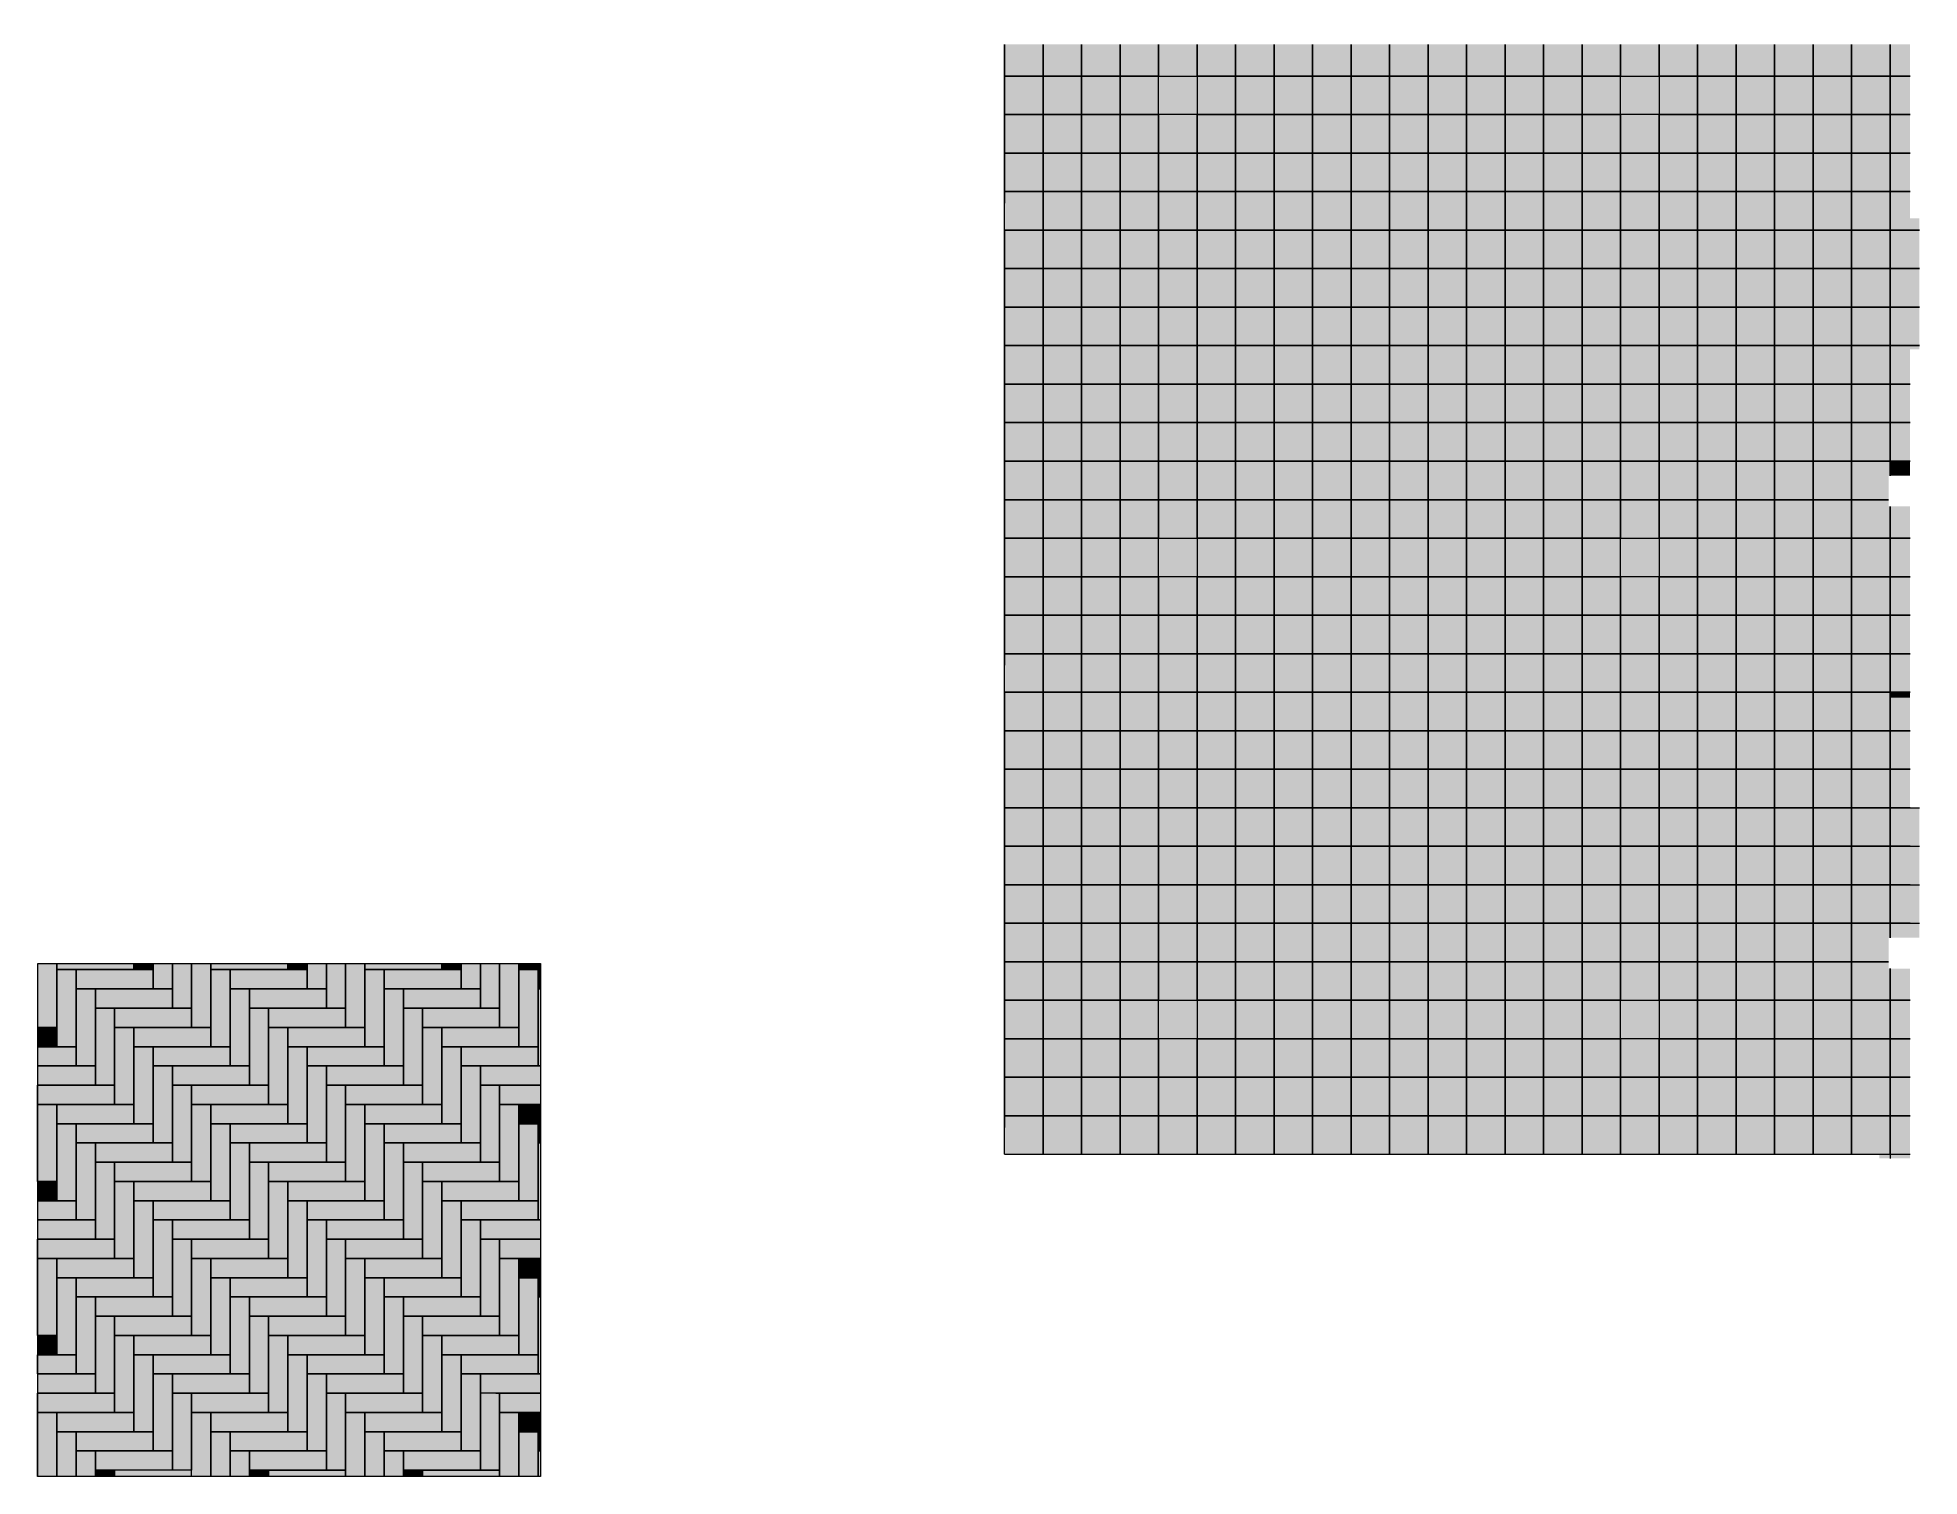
# Model space of a CAD drawing. Header units: millimetres. Extents: x -531467 to 558829, y -9025 to 266565.
# Drawn here: x 100792 to 125229, y 247881 to 266565 of the extents above; entities that cross this region are included whole.
import ezdxf

# ---------------------------------------------------------------- set-up
doc = ezdxf.new("R2010")
doc.units = ezdxf.units.MM
doc.layers.add('RAL 9010', color=7, linetype='Continuous')
doc.layers.add('ПОЛЫ', color=7, linetype='Continuous')
doc.layers.add('АР_Полы_Штриховка', color=252, linetype='Continuous', lineweight=0, transparency=0.5)

msp = doc.modelspace()

# ---------------------------------------------------------------- hatches: boundary and pattern name
at = {"layer": 'RAL 9010', "ltscale": 100, "true_color": 0xc7c8ca}
h = msp.add_hatch(color=9, dxfattribs=at)
h.dxf.hatch_style = 1
h.paths.add_polyline_path([(101041.9, 254541.4), (100791.9, 254541.4), (100791.9, 253711.4), (101041.9, 253711.4)])
at = {"layer": 'RAL 9010', "ltscale": 100, "true_color": 0xffffff}
h = msp.add_hatch(color=7, dxfattribs=at)
h.dxf.hatch_style = 1
h.paths.add_polyline_path([(102041.9, 254541.4), (101041.9, 254541.4), (101041.9, 254461.4), (102041.9, 254461.4)])
h = msp.add_hatch(color=7, dxfattribs=at)
h.dxf.hatch_style = 1
h.paths.add_polyline_path([(101291.9, 254461.4), (101041.9, 254461.4), (101041.9, 253461.4), (101291.9, 253461.4)])
at = {"layer": 'RAL 9010', "ltscale": 100, "true_color": 0x636466}
h = msp.add_hatch(color=251, dxfattribs=at)
h.dxf.hatch_style = 1
h.paths.add_polyline_path([(102291.9, 254461.4), (101291.9, 254461.4), (101291.9, 254211.4), (102291.9, 254211.4)])
at = {"layer": 'RAL 9010', "ltscale": 100, "true_color": 0xffffff}
h = msp.add_hatch(color=7, dxfattribs=at)
h.dxf.hatch_style = 1
h.paths.add_polyline_path([(102291.9, 254541.4), (102041.9, 254541.4), (102041.9, 254461.4), (102291.9, 254461.4)])
at = {"layer": 'RAL 9010', "ltscale": 100, "true_color": 0x636466}
h = msp.add_hatch(color=251, dxfattribs=at)
h.dxf.hatch_style = 1
h.paths.add_polyline_path([(102541.9, 254541.4), (102291.9, 254541.4), (102291.9, 254211.4), (102541.9, 254211.4)])
at = {"layer": 'RAL 9010', "ltscale": 100, "true_color": 0xc7c8ca}
h = msp.add_hatch(color=9, dxfattribs=at)
h.dxf.hatch_style = 1
h.paths.add_polyline_path([(102791.9, 254541.4), (102541.9, 254541.4), (102541.9, 253961.4), (102791.9, 253961.4)])
at = {"layer": 'RAL 9010', "ltscale": 100, "true_color": 0xffffff}
h = msp.add_hatch(color=7, dxfattribs=at)
h.dxf.hatch_style = 1
h.paths.add_polyline_path([(103041.9, 254541.4), (102791.9, 254541.4), (102791.9, 253711.4), (103041.9, 253711.4)])
at = {"layer": 'RAL 9010', "ltscale": 100, "true_color": 0x636466}
h = msp.add_hatch(color=251, dxfattribs=at)
h.dxf.hatch_style = 1
h.paths.add_polyline_path([(104041.9, 254541.4), (103041.9, 254541.4), (103041.9, 254461.4), (104041.9, 254461.4)])
h = msp.add_hatch(color=251, dxfattribs=at)
h.dxf.hatch_style = 1
h.paths.add_polyline_path([(103291.9, 254461.4), (103041.9, 254461.4), (103041.9, 253461.4), (103291.9, 253461.4)])
at = {"layer": 'RAL 9010', "ltscale": 100, "true_color": 0xc7c8ca}
h = msp.add_hatch(color=9, dxfattribs=at)
h.dxf.hatch_style = 1
h.paths.add_polyline_path([(104291.9, 254461.4), (103291.9, 254461.4), (103291.9, 254211.4), (104291.9, 254211.4)])
at = {"layer": 'RAL 9010', "ltscale": 100, "true_color": 0x636466}
h = msp.add_hatch(color=251, dxfattribs=at)
h.dxf.hatch_style = 1
h.paths.add_polyline_path([(104291.9, 254541.4), (104041.9, 254541.4), (104041.9, 254461.4), (104291.9, 254461.4)])
at = {"layer": 'RAL 9010', "ltscale": 100, "true_color": 0xc7c8ca}
h = msp.add_hatch(color=9, dxfattribs=at)
h.dxf.hatch_style = 1
h.paths.add_polyline_path([(104541.9, 254541.4), (104291.9, 254541.4), (104291.9, 254211.4), (104541.9, 254211.4)])
at = {"layer": 'RAL 9010', "ltscale": 100, "true_color": 0xffffff}
h = msp.add_hatch(color=7, dxfattribs=at)
h.dxf.hatch_style = 1
h.paths.add_polyline_path([(104791.9, 254541.4), (104541.9, 254541.4), (104541.9, 253961.4), (104791.9, 253961.4)])
at = {"layer": 'RAL 9010', "ltscale": 100, "true_color": 0x636466}
h = msp.add_hatch(color=251, dxfattribs=at)
h.dxf.hatch_style = 1
h.paths.add_polyline_path([(105041.9, 254541.4), (104791.9, 254541.4), (104791.9, 253711.4), (105041.9, 253711.4)])
at = {"layer": 'RAL 9010', "ltscale": 100, "true_color": 0xc7c8ca}
h = msp.add_hatch(color=9, dxfattribs=at)
h.dxf.hatch_style = 1
h.paths.add_polyline_path([(106041.9, 254541.4), (105041.9, 254541.4), (105041.9, 254461.4), (106041.9, 254461.4)])
h = msp.add_hatch(color=9, dxfattribs=at)
h.dxf.hatch_style = 1
h.paths.add_polyline_path([(105291.9, 254461.4), (105041.9, 254461.4), (105041.9, 253461.4), (105291.9, 253461.4)])
at = {"layer": 'RAL 9010', "ltscale": 100, "true_color": 0xffffff}
h = msp.add_hatch(color=7, dxfattribs=at)
h.dxf.hatch_style = 1
h.paths.add_polyline_path([(106291.9, 254461.4), (105291.9, 254461.4), (105291.9, 254211.4), (106291.9, 254211.4)])
at = {"layer": 'RAL 9010', "ltscale": 100, "true_color": 0xc7c8ca}
h = msp.add_hatch(color=9, dxfattribs=at)
h.dxf.hatch_style = 1
h.paths.add_polyline_path([(106291.9, 254541.4), (106041.9, 254541.4), (106041.9, 254461.4), (106291.9, 254461.4)])
at = {"layer": 'RAL 9010', "ltscale": 100, "true_color": 0xffffff}
h = msp.add_hatch(color=7, dxfattribs=at)
h.dxf.hatch_style = 1
h.paths.add_polyline_path([(106541.9, 254541.4), (106291.9, 254541.4), (106291.9, 254211.4), (106541.9, 254211.4)])
at = {"layer": 'RAL 9010', "ltscale": 100, "true_color": 0x636466}
h = msp.add_hatch(color=251, dxfattribs=at)
h.dxf.hatch_style = 1
h.paths.add_polyline_path([(106791.9, 254541.4), (106541.9, 254541.4), (106541.9, 253961.4), (106791.9, 253961.4)])
at = {"layer": 'RAL 9010', "ltscale": 100, "true_color": 0xc7c8ca}
h = msp.add_hatch(color=9, dxfattribs=at)
h.dxf.hatch_style = 1
h.paths.add_polyline_path([(107041.9, 254541.4), (106791.9, 254541.4), (106791.9, 253711.4), (107041.9, 253711.4)])
at = {"layer": 'RAL 9010', "ltscale": 100, "true_color": 0xffffff}
h = msp.add_hatch(color=7, dxfattribs=at)
h.dxf.hatch_style = 1
h.paths.add_polyline_path([(107321.8, 254541.4), (107041.9, 254541.4), (107041.9, 254461.4), (107321.8, 254461.4)])
h = msp.add_hatch(color=7, dxfattribs=at)
h.dxf.hatch_style = 1
h.paths.add_polyline_path([(107291.9, 254461.4), (107041.9, 254461.4), (107041.9, 253461.4), (107291.9, 253461.4)])
at = {"layer": 'RAL 9010', "ltscale": 100, "true_color": 0x636466}
h = msp.add_hatch(color=251, dxfattribs=at)
h.dxf.hatch_style = 1
h.paths.add_polyline_path([(107321.8, 254461.4), (107291.9, 254461.4), (107291.9, 254211.4), (107321.8, 254211.4)])
h = msp.add_hatch(color=251, dxfattribs=at)
h.dxf.hatch_style = 1
h.paths.add_polyline_path([(101541.9, 254211.4), (101291.9, 254211.4), (101291.9, 253211.4), (101541.9, 253211.4)])
at = {"layer": 'RAL 9010', "ltscale": 100, "true_color": 0xc7c8ca}
h = msp.add_hatch(color=9, dxfattribs=at)
h.dxf.hatch_style = 1
h.paths.add_polyline_path([(102541.9, 254211.4), (101541.9, 254211.4), (101541.9, 253961.4), (102541.9, 253961.4)])
h = msp.add_hatch(color=9, dxfattribs=at)
h.dxf.hatch_style = 1
h.paths.add_polyline_path([(103541.9, 254211.4), (103291.9, 254211.4), (103291.9, 253211.4), (103541.9, 253211.4)])
at = {"layer": 'RAL 9010', "ltscale": 100, "true_color": 0xffffff}
h = msp.add_hatch(color=7, dxfattribs=at)
h.dxf.hatch_style = 1
h.paths.add_polyline_path([(104541.9, 254211.4), (103541.9, 254211.4), (103541.9, 253961.4), (104541.9, 253961.4)])
h = msp.add_hatch(color=7, dxfattribs=at)
h.dxf.hatch_style = 1
h.paths.add_polyline_path([(105541.9, 254211.4), (105291.9, 254211.4), (105291.9, 253211.4), (105541.9, 253211.4)])
at = {"layer": 'RAL 9010', "ltscale": 100, "true_color": 0x636466}
h = msp.add_hatch(color=251, dxfattribs=at)
h.dxf.hatch_style = 1
h.paths.add_polyline_path([(106541.9, 254211.4), (105541.9, 254211.4), (105541.9, 253961.4), (106541.9, 253961.4)])
h = msp.add_hatch(color=251, dxfattribs=at)
h.dxf.hatch_style = 1
h.paths.add_polyline_path([(107321.8, 254211.4), (107291.9, 254211.4), (107291.9, 253211.4), (107321.8, 253211.4)])
at = {"layer": 'RAL 9010', "ltscale": 100, "true_color": 0xc7c8ca}
h = msp.add_hatch(color=9, dxfattribs=at)
h.dxf.hatch_style = 1
h.paths.add_polyline_path([(101791.9, 253961.4), (101541.9, 253961.4), (101541.9, 252961.4), (101791.9, 252961.4)])
at = {"layer": 'RAL 9010', "ltscale": 100, "true_color": 0xffffff}
h = msp.add_hatch(color=7, dxfattribs=at)
h.dxf.hatch_style = 1
h.paths.add_polyline_path([(102791.9, 253961.4), (101791.9, 253961.4), (101791.9, 253711.4), (102791.9, 253711.4)])
h = msp.add_hatch(color=7, dxfattribs=at)
h.dxf.hatch_style = 1
h.paths.add_polyline_path([(103791.9, 253961.4), (103541.9, 253961.4), (103541.9, 252961.4), (103791.9, 252961.4)])
at = {"layer": 'RAL 9010', "ltscale": 100, "true_color": 0x636466}
h = msp.add_hatch(color=251, dxfattribs=at)
h.dxf.hatch_style = 1
h.paths.add_polyline_path([(104791.9, 253961.4), (103791.9, 253961.4), (103791.9, 253711.4), (104791.9, 253711.4)])
h = msp.add_hatch(color=251, dxfattribs=at)
h.dxf.hatch_style = 1
h.paths.add_polyline_path([(105791.9, 253961.4), (105541.9, 253961.4), (105541.9, 252961.4), (105791.9, 252961.4)])
at = {"layer": 'RAL 9010', "ltscale": 100, "true_color": 0xc7c8ca}
h = msp.add_hatch(color=9, dxfattribs=at)
h.dxf.hatch_style = 1
h.paths.add_polyline_path([(106791.9, 253961.4), (105791.9, 253961.4), (105791.9, 253711.4), (106791.9, 253711.4)])
at = {"layer": 'RAL 9010', "ltscale": 100, "true_color": 0xffffff}
h = msp.add_hatch(color=7, dxfattribs=at)
h.dxf.hatch_style = 1
h.paths.add_polyline_path([(100792.4, 253711.4), (100792.4, 253461.4), (101041.9, 253461.4), (101041.9, 253711.4)])
h = msp.add_hatch(color=7, dxfattribs=at)
h.dxf.hatch_style = 1
h.paths.add_polyline_path([(102041.9, 253711.4), (101791.9, 253711.4), (101791.9, 252711.4), (102041.9, 252711.4)])
at = {"layer": 'RAL 9010', "ltscale": 100, "true_color": 0x636466}
h = msp.add_hatch(color=251, dxfattribs=at)
h.dxf.hatch_style = 1
h.paths.add_polyline_path([(103041.9, 253711.4), (102041.9, 253711.4), (102041.9, 253461.4), (103041.9, 253461.4)])
h = msp.add_hatch(color=251, dxfattribs=at)
h.dxf.hatch_style = 1
h.paths.add_polyline_path([(104041.9, 253711.4), (103791.9, 253711.4), (103791.9, 252711.4), (104041.9, 252711.4)])
at = {"layer": 'RAL 9010', "ltscale": 100, "true_color": 0xc7c8ca}
h = msp.add_hatch(color=9, dxfattribs=at)
h.dxf.hatch_style = 1
h.paths.add_polyline_path([(105041.9, 253711.4), (104041.9, 253711.4), (104041.9, 253461.4), (105041.9, 253461.4)])
h = msp.add_hatch(color=9, dxfattribs=at)
h.dxf.hatch_style = 1
h.paths.add_polyline_path([(106041.9, 253711.4), (105791.9, 253711.4), (105791.9, 252711.4), (106041.9, 252711.4)])
at = {"layer": 'RAL 9010', "ltscale": 100, "true_color": 0xffffff}
h = msp.add_hatch(color=7, dxfattribs=at)
h.dxf.hatch_style = 1
h.paths.add_polyline_path([(107041.9, 253711.4), (106041.9, 253711.4), (106041.9, 253461.4), (107041.9, 253461.4)])
at = {"layer": 'RAL 9010', "ltscale": 100, "true_color": 0x636466}
h = msp.add_hatch(color=251, dxfattribs=at)
h.dxf.hatch_style = 1
h.paths.add_polyline_path([(100792.4, 253461.4), (100792.4, 253211.4), (101291.9, 253211.4), (101291.9, 253461.4)])
h = msp.add_hatch(color=251, dxfattribs=at)
h.dxf.hatch_style = 1
h.paths.add_polyline_path([(102291.9, 253461.4), (102041.9, 253461.4), (102041.9, 252461.4), (102291.9, 252461.4)])
at = {"layer": 'RAL 9010', "ltscale": 100, "true_color": 0xc7c8ca}
h = msp.add_hatch(color=9, dxfattribs=at)
h.dxf.hatch_style = 1
h.paths.add_polyline_path([(103291.9, 253461.4), (102291.9, 253461.4), (102291.9, 253211.4), (103291.9, 253211.4)])
h = msp.add_hatch(color=9, dxfattribs=at)
h.dxf.hatch_style = 1
h.paths.add_polyline_path([(104291.9, 253461.4), (104041.9, 253461.4), (104041.9, 252461.4), (104291.9, 252461.4)])
at = {"layer": 'RAL 9010', "ltscale": 100, "true_color": 0xffffff}
h = msp.add_hatch(color=7, dxfattribs=at)
h.dxf.hatch_style = 1
h.paths.add_polyline_path([(105291.9, 253461.4), (104291.9, 253461.4), (104291.9, 253211.4), (105291.9, 253211.4)])
h = msp.add_hatch(color=7, dxfattribs=at)
h.dxf.hatch_style = 1
h.paths.add_polyline_path([(106291.9, 253461.4), (106041.9, 253461.4), (106041.9, 252461.4), (106291.9, 252461.4)])
at = {"layer": 'RAL 9010', "ltscale": 100, "true_color": 0x636466}
h = msp.add_hatch(color=251, dxfattribs=at)
h.dxf.hatch_style = 1
h.paths.add_polyline_path([(107291.9, 253461.4), (106291.9, 253461.4), (106291.9, 253211.4), (107291.9, 253211.4)])
at = {"layer": 'RAL 9010', "ltscale": 100, "true_color": 0xc7c8ca}
h = msp.add_hatch(color=9, dxfattribs=at)
h.dxf.hatch_style = 1
h.paths.add_polyline_path([(100792.4, 253211.4), (100792.4, 252961.4), (101541.9, 252961.4), (101541.9, 253211.4)])
h = msp.add_hatch(color=9, dxfattribs=at)
h.dxf.hatch_style = 1
h.paths.add_polyline_path([(102541.9, 253211.4), (102291.9, 253211.4), (102291.9, 252211.4), (102541.9, 252211.4)])
at = {"layer": 'RAL 9010', "ltscale": 100, "true_color": 0xffffff}
h = msp.add_hatch(color=7, dxfattribs=at)
h.dxf.hatch_style = 1
h.paths.add_polyline_path([(103541.9, 253211.4), (102541.9, 253211.4), (102541.9, 252961.4), (103541.9, 252961.4)])
h = msp.add_hatch(color=7, dxfattribs=at)
h.dxf.hatch_style = 1
h.paths.add_polyline_path([(104541.9, 253211.4), (104291.9, 253211.4), (104291.9, 252211.4), (104541.9, 252211.4)])
at = {"layer": 'RAL 9010', "ltscale": 100, "true_color": 0x636466}
h = msp.add_hatch(color=251, dxfattribs=at)
h.dxf.hatch_style = 1
h.paths.add_polyline_path([(105541.9, 253211.4), (104541.9, 253211.4), (104541.9, 252961.4), (105541.9, 252961.4)])
h = msp.add_hatch(color=251, dxfattribs=at)
h.dxf.hatch_style = 1
h.paths.add_polyline_path([(106541.9, 253211.4), (106291.9, 253211.4), (106291.9, 252211.4), (106541.9, 252211.4)])
at = {"layer": 'RAL 9010', "ltscale": 100, "true_color": 0xc7c8ca}
h = msp.add_hatch(color=9, dxfattribs=at)
h.dxf.hatch_style = 1
h.paths.add_polyline_path([(107321.8, 253211.4), (106541.9, 253211.4), (106541.9, 252961.4), (107321.8, 252961.4)])
at = {"layer": 'RAL 9010', "ltscale": 100, "true_color": 0xffffff}
h = msp.add_hatch(color=7, dxfattribs=at)
h.dxf.hatch_style = 1
h.paths.add_polyline_path([(101791.9, 252961.4), (100791.9, 252961.4), (100791.9, 252711.4), (101791.9, 252711.4)])
h = msp.add_hatch(color=7, dxfattribs=at)
h.dxf.hatch_style = 1
h.paths.add_polyline_path([(102791.9, 252961.4), (102541.9, 252961.4), (102541.9, 251961.4), (102791.9, 251961.4)])
at = {"layer": 'RAL 9010', "ltscale": 100, "true_color": 0x636466}
h = msp.add_hatch(color=251, dxfattribs=at)
h.dxf.hatch_style = 1
h.paths.add_polyline_path([(103791.9, 252961.4), (102791.9, 252961.4), (102791.9, 252711.4), (103791.9, 252711.4)])
h = msp.add_hatch(color=251, dxfattribs=at)
h.dxf.hatch_style = 1
h.paths.add_polyline_path([(104791.9, 252961.4), (104541.9, 252961.4), (104541.9, 251961.4), (104791.9, 251961.4)])
at = {"layer": 'RAL 9010', "ltscale": 100, "true_color": 0xc7c8ca}
h = msp.add_hatch(color=9, dxfattribs=at)
h.dxf.hatch_style = 1
h.paths.add_polyline_path([(105791.9, 252961.4), (104791.9, 252961.4), (104791.9, 252711.4), (105791.9, 252711.4)])
h = msp.add_hatch(color=9, dxfattribs=at)
h.dxf.hatch_style = 1
h.paths.add_polyline_path([(106791.9, 252961.4), (106541.9, 252961.4), (106541.9, 251961.4), (106791.9, 251961.4)])
at = {"layer": 'RAL 9010', "ltscale": 100, "true_color": 0xffffff}
h = msp.add_hatch(color=7, dxfattribs=at)
h.dxf.hatch_style = 1
h.paths.add_polyline_path([(107321.8, 252961.4), (106791.9, 252961.4), (106791.9, 252711.4), (107321.8, 252711.4)])
h = msp.add_hatch(color=7, dxfattribs=at)
h.dxf.hatch_style = 1
h.paths.add_polyline_path([(101041.9, 252711.4), (100791.9, 252711.4), (100791.9, 251711.4), (101041.9, 251711.4)])
at = {"layer": 'RAL 9010', "ltscale": 100, "true_color": 0x636466}
h = msp.add_hatch(color=251, dxfattribs=at)
h.dxf.hatch_style = 1
h.paths.add_polyline_path([(102041.9, 252711.4), (101041.9, 252711.4), (101041.9, 252461.4), (102041.9, 252461.4)])
h = msp.add_hatch(color=251, dxfattribs=at)
h.dxf.hatch_style = 1
h.paths.add_polyline_path([(103041.9, 252711.4), (102791.9, 252711.4), (102791.9, 251711.4), (103041.9, 251711.4)])
at = {"layer": 'RAL 9010', "ltscale": 100, "true_color": 0xc7c8ca}
h = msp.add_hatch(color=9, dxfattribs=at)
h.dxf.hatch_style = 1
h.paths.add_polyline_path([(104041.9, 252711.4), (103041.9, 252711.4), (103041.9, 252461.4), (104041.9, 252461.4)])
h = msp.add_hatch(color=9, dxfattribs=at)
h.dxf.hatch_style = 1
h.paths.add_polyline_path([(105041.9, 252711.4), (104791.9, 252711.4), (104791.9, 251711.4), (105041.9, 251711.4)])
at = {"layer": 'RAL 9010', "ltscale": 100, "true_color": 0xffffff}
h = msp.add_hatch(color=7, dxfattribs=at)
h.dxf.hatch_style = 1
h.paths.add_polyline_path([(106041.9, 252711.4), (105041.9, 252711.4), (105041.9, 252461.4), (106041.9, 252461.4)])
h = msp.add_hatch(color=7, dxfattribs=at)
h.dxf.hatch_style = 1
h.paths.add_polyline_path([(107041.9, 252711.4), (106791.9, 252711.4), (106791.9, 251711.4), (107041.9, 251711.4)])
at = {"layer": 'RAL 9010', "ltscale": 100, "true_color": 0x636466}
h = msp.add_hatch(color=251, dxfattribs=at)
h.dxf.hatch_style = 1
h.paths.add_polyline_path([(107321.8, 252711.4), (107041.9, 252711.4), (107041.9, 252461.4), (107321.8, 252461.4)])
h = msp.add_hatch(color=251, dxfattribs=at)
h.dxf.hatch_style = 1
h.paths.add_polyline_path([(101291.9, 252461.4), (101041.9, 252461.4), (101041.9, 251461.4), (101291.9, 251461.4)])
at = {"layer": 'RAL 9010', "ltscale": 100, "true_color": 0xc7c8ca}
h = msp.add_hatch(color=9, dxfattribs=at)
h.dxf.hatch_style = 1
h.paths.add_polyline_path([(102291.9, 252461.4), (101291.9, 252461.4), (101291.9, 252211.4), (102291.9, 252211.4)])
h = msp.add_hatch(color=9, dxfattribs=at)
h.dxf.hatch_style = 1
h.paths.add_polyline_path([(103291.9, 252461.4), (103041.9, 252461.4), (103041.9, 251461.4), (103291.9, 251461.4)])
at = {"layer": 'RAL 9010', "ltscale": 100, "true_color": 0xffffff}
h = msp.add_hatch(color=7, dxfattribs=at)
h.dxf.hatch_style = 1
h.paths.add_polyline_path([(104291.9, 252461.4), (103291.9, 252461.4), (103291.9, 252211.4), (104291.9, 252211.4)])
h = msp.add_hatch(color=7, dxfattribs=at)
h.dxf.hatch_style = 1
h.paths.add_polyline_path([(105291.9, 252461.4), (105041.9, 252461.4), (105041.9, 251461.4), (105291.9, 251461.4)])
at = {"layer": 'RAL 9010', "ltscale": 100, "true_color": 0x636466}
h = msp.add_hatch(color=251, dxfattribs=at)
h.dxf.hatch_style = 1
h.paths.add_polyline_path([(106291.9, 252461.4), (105291.9, 252461.4), (105291.9, 252211.4), (106291.9, 252211.4)])
h = msp.add_hatch(color=251, dxfattribs=at)
h.dxf.hatch_style = 1
h.paths.add_polyline_path([(107291.9, 252461.4), (107041.9, 252461.4), (107041.9, 251461.4), (107291.9, 251461.4)])
at = {"layer": 'RAL 9010', "ltscale": 100, "true_color": 0xc7c8ca}
h = msp.add_hatch(color=9, dxfattribs=at)
h.dxf.hatch_style = 1
h.paths.add_polyline_path([(107321.8, 252461.4), (107291.9, 252461.4), (107291.9, 252211.4), (107321.8, 252211.4)])
h = msp.add_hatch(color=9, dxfattribs=at)
h.dxf.hatch_style = 1
h.paths.add_polyline_path([(101541.9, 252211.4), (101291.9, 252211.4), (101291.9, 251211.4), (101541.9, 251211.4)])
at = {"layer": 'RAL 9010', "ltscale": 100, "true_color": 0xffffff}
h = msp.add_hatch(color=7, dxfattribs=at)
h.dxf.hatch_style = 1
h.paths.add_polyline_path([(102541.9, 252211.4), (101541.9, 252211.4), (101541.9, 251961.4), (102541.9, 251961.4)])
h = msp.add_hatch(color=7, dxfattribs=at)
h.dxf.hatch_style = 1
h.paths.add_polyline_path([(103541.9, 252211.4), (103291.9, 252211.4), (103291.9, 251211.4), (103541.9, 251211.4)])
at = {"layer": 'RAL 9010', "ltscale": 100, "true_color": 0x636466}
h = msp.add_hatch(color=251, dxfattribs=at)
h.dxf.hatch_style = 1
h.paths.add_polyline_path([(104541.9, 252211.4), (103541.9, 252211.4), (103541.9, 251961.4), (104541.9, 251961.4)])
h = msp.add_hatch(color=251, dxfattribs=at)
h.dxf.hatch_style = 1
h.paths.add_polyline_path([(105541.9, 252211.4), (105291.9, 252211.4), (105291.9, 251211.4), (105541.9, 251211.4)])
at = {"layer": 'RAL 9010', "ltscale": 100, "true_color": 0xc7c8ca}
h = msp.add_hatch(color=9, dxfattribs=at)
h.dxf.hatch_style = 1
h.paths.add_polyline_path([(106541.9, 252211.4), (105541.9, 252211.4), (105541.9, 251961.4), (106541.9, 251961.4)])
h = msp.add_hatch(color=9, dxfattribs=at)
h.dxf.hatch_style = 1
h.paths.add_polyline_path([(107321.8, 252211.4), (107291.9, 252211.4), (107291.9, 251211.4), (107321.8, 251211.4)])
at = {"layer": 'RAL 9010', "ltscale": 100, "true_color": 0xffffff}
h = msp.add_hatch(color=7, dxfattribs=at)
h.dxf.hatch_style = 1
h.paths.add_polyline_path([(101791.9, 251961.4), (101541.9, 251961.4), (101541.9, 250961.4), (101791.9, 250961.4)])
at = {"layer": 'RAL 9010', "ltscale": 100, "true_color": 0x636466}
h = msp.add_hatch(color=251, dxfattribs=at)
h.dxf.hatch_style = 1
h.paths.add_polyline_path([(102791.9, 251961.4), (101791.9, 251961.4), (101791.9, 251711.4), (102791.9, 251711.4)])
h = msp.add_hatch(color=251, dxfattribs=at)
h.dxf.hatch_style = 1
h.paths.add_polyline_path([(103791.9, 251961.4), (103541.9, 251961.4), (103541.9, 250961.4), (103791.9, 250961.4)])
at = {"layer": 'RAL 9010', "ltscale": 100, "true_color": 0xc7c8ca}
h = msp.add_hatch(color=9, dxfattribs=at)
h.dxf.hatch_style = 1
h.paths.add_polyline_path([(104791.9, 251961.4), (103791.9, 251961.4), (103791.9, 251711.4), (104791.9, 251711.4)])
h = msp.add_hatch(color=9, dxfattribs=at)
h.dxf.hatch_style = 1
h.paths.add_polyline_path([(105791.9, 251961.4), (105541.9, 251961.4), (105541.9, 250961.4), (105791.9, 250961.4)])
at = {"layer": 'RAL 9010', "ltscale": 100, "true_color": 0xffffff}
h = msp.add_hatch(color=7, dxfattribs=at)
h.dxf.hatch_style = 1
h.paths.add_polyline_path([(106791.9, 251961.4), (105791.9, 251961.4), (105791.9, 251711.4), (106791.9, 251711.4)])
at = {"layer": 'RAL 9010', "ltscale": 100, "true_color": 0x636466}
h = msp.add_hatch(color=251, dxfattribs=at)
h.dxf.hatch_style = 1
h.paths.add_polyline_path([(100792.4, 251711.4), (100792.4, 251461.4), (101041.9, 251461.4), (101041.9, 251711.4)])
h = msp.add_hatch(color=251, dxfattribs=at)
h.dxf.hatch_style = 1
h.paths.add_polyline_path([(102041.9, 251711.4), (101791.9, 251711.4), (101791.9, 250711.4), (102041.9, 250711.4)])
at = {"layer": 'RAL 9010', "ltscale": 100, "true_color": 0xc7c8ca}
h = msp.add_hatch(color=9, dxfattribs=at)
h.dxf.hatch_style = 1
h.paths.add_polyline_path([(103041.9, 251711.4), (102041.9, 251711.4), (102041.9, 251461.4), (103041.9, 251461.4)])
h = msp.add_hatch(color=9, dxfattribs=at)
h.dxf.hatch_style = 1
h.paths.add_polyline_path([(104041.9, 251711.4), (103791.9, 251711.4), (103791.9, 250711.4), (104041.9, 250711.4)])
at = {"layer": 'RAL 9010', "ltscale": 100, "true_color": 0xffffff}
h = msp.add_hatch(color=7, dxfattribs=at)
h.dxf.hatch_style = 1
h.paths.add_polyline_path([(105041.9, 251711.4), (104041.9, 251711.4), (104041.9, 251461.4), (105041.9, 251461.4)])
h = msp.add_hatch(color=7, dxfattribs=at)
h.dxf.hatch_style = 1
h.paths.add_polyline_path([(106041.9, 251711.4), (105791.9, 251711.4), (105791.9, 250711.4), (106041.9, 250711.4)])
at = {"layer": 'RAL 9010', "ltscale": 100, "true_color": 0x636466}
h = msp.add_hatch(color=251, dxfattribs=at)
h.dxf.hatch_style = 1
h.paths.add_polyline_path([(107041.9, 251711.4), (106041.9, 251711.4), (106041.9, 251461.4), (107041.9, 251461.4)])
at = {"layer": 'RAL 9010', "ltscale": 100, "true_color": 0xc7c8ca}
h = msp.add_hatch(color=9, dxfattribs=at)
h.dxf.hatch_style = 1
h.paths.add_polyline_path([(100792.4, 251461.4), (100792.4, 251211.4), (101291.9, 251211.4), (101291.9, 251461.4)])
h = msp.add_hatch(color=9, dxfattribs=at)
h.dxf.hatch_style = 1
h.paths.add_polyline_path([(102291.9, 251461.4), (102041.9, 251461.4), (102041.9, 250461.4), (102291.9, 250461.4)])
at = {"layer": 'RAL 9010', "ltscale": 100, "true_color": 0xffffff}
h = msp.add_hatch(color=7, dxfattribs=at)
h.dxf.hatch_style = 1
h.paths.add_polyline_path([(103291.9, 251461.4), (102291.9, 251461.4), (102291.9, 251211.4), (103291.9, 251211.4)])
h = msp.add_hatch(color=7, dxfattribs=at)
h.dxf.hatch_style = 1
h.paths.add_polyline_path([(104291.9, 251461.4), (104041.9, 251461.4), (104041.9, 250461.4), (104291.9, 250461.4)])
at = {"layer": 'RAL 9010', "ltscale": 100, "true_color": 0x636466}
h = msp.add_hatch(color=251, dxfattribs=at)
h.dxf.hatch_style = 1
h.paths.add_polyline_path([(105291.9, 251461.4), (104291.9, 251461.4), (104291.9, 251211.4), (105291.9, 251211.4)])
h = msp.add_hatch(color=251, dxfattribs=at)
h.dxf.hatch_style = 1
h.paths.add_polyline_path([(106291.9, 251461.4), (106041.9, 251461.4), (106041.9, 250461.4), (106291.9, 250461.4)])
at = {"layer": 'RAL 9010', "ltscale": 100, "true_color": 0xc7c8ca}
h = msp.add_hatch(color=9, dxfattribs=at)
h.dxf.hatch_style = 1
h.paths.add_polyline_path([(107291.9, 251461.4), (106291.9, 251461.4), (106291.9, 251211.4), (107291.9, 251211.4)])
at = {"layer": 'RAL 9010', "ltscale": 100, "true_color": 0xffffff}
h = msp.add_hatch(color=7, dxfattribs=at)
h.dxf.hatch_style = 1
h.paths.add_polyline_path([(100792.4, 251211.4), (100792.4, 250961.4), (101541.9, 250961.4), (101541.9, 251211.4)])
h = msp.add_hatch(color=7, dxfattribs=at)
h.dxf.hatch_style = 1
h.paths.add_polyline_path([(102541.9, 251211.4), (102291.9, 251211.4), (102291.9, 250211.4), (102541.9, 250211.4)])
at = {"layer": 'RAL 9010', "ltscale": 100, "true_color": 0x636466}
h = msp.add_hatch(color=251, dxfattribs=at)
h.dxf.hatch_style = 1
h.paths.add_polyline_path([(103541.9, 251211.4), (102541.9, 251211.4), (102541.9, 250961.4), (103541.9, 250961.4)])
h = msp.add_hatch(color=251, dxfattribs=at)
h.dxf.hatch_style = 1
h.paths.add_polyline_path([(104541.9, 251211.4), (104291.9, 251211.4), (104291.9, 250211.4), (104541.9, 250211.4)])
at = {"layer": 'RAL 9010', "ltscale": 100, "true_color": 0xc7c8ca}
h = msp.add_hatch(color=9, dxfattribs=at)
h.dxf.hatch_style = 1
h.paths.add_polyline_path([(105541.9, 251211.4), (104541.9, 251211.4), (104541.9, 250961.4), (105541.9, 250961.4)])
h = msp.add_hatch(color=9, dxfattribs=at)
h.dxf.hatch_style = 1
h.paths.add_polyline_path([(106541.9, 251211.4), (106291.9, 251211.4), (106291.9, 250211.4), (106541.9, 250211.4)])
at = {"layer": 'RAL 9010', "ltscale": 100, "true_color": 0xffffff}
h = msp.add_hatch(color=7, dxfattribs=at)
h.dxf.hatch_style = 1
h.paths.add_polyline_path([(107321.8, 251211.4), (106541.9, 251211.4), (106541.9, 250961.4), (107321.8, 250961.4)])
at = {"layer": 'RAL 9010', "ltscale": 100, "true_color": 0x636466}
h = msp.add_hatch(color=251, dxfattribs=at)
h.dxf.hatch_style = 1
h.paths.add_polyline_path([(101791.9, 250961.4), (100791.9, 250961.4), (100791.9, 250711.4), (101791.9, 250711.4)])
h = msp.add_hatch(color=251, dxfattribs=at)
h.dxf.hatch_style = 1
h.paths.add_polyline_path([(102791.9, 250961.4), (102541.9, 250961.4), (102541.9, 249961.4), (102791.9, 249961.4)])
at = {"layer": 'RAL 9010', "ltscale": 100, "true_color": 0xc7c8ca}
h = msp.add_hatch(color=9, dxfattribs=at)
h.dxf.hatch_style = 1
h.paths.add_polyline_path([(103791.9, 250961.4), (102791.9, 250961.4), (102791.9, 250711.4), (103791.9, 250711.4)])
h = msp.add_hatch(color=9, dxfattribs=at)
h.dxf.hatch_style = 1
h.paths.add_polyline_path([(104791.9, 250961.4), (104541.9, 250961.4), (104541.9, 249961.4), (104791.9, 249961.4)])
at = {"layer": 'RAL 9010', "ltscale": 100, "true_color": 0xffffff}
h = msp.add_hatch(color=7, dxfattribs=at)
h.dxf.hatch_style = 1
h.paths.add_polyline_path([(105791.9, 250961.4), (104791.9, 250961.4), (104791.9, 250711.4), (105791.9, 250711.4)])
h = msp.add_hatch(color=7, dxfattribs=at)
h.dxf.hatch_style = 1
h.paths.add_polyline_path([(106791.9, 250961.4), (106541.9, 250961.4), (106541.9, 249961.4), (106791.9, 249961.4)])
at = {"layer": 'RAL 9010', "ltscale": 100, "true_color": 0x636466}
h = msp.add_hatch(color=251, dxfattribs=at)
h.dxf.hatch_style = 1
h.paths.add_polyline_path([(107321.8, 250961.4), (106791.9, 250961.4), (106791.9, 250711.4), (107321.8, 250711.4)])
h = msp.add_hatch(color=251, dxfattribs=at)
h.dxf.hatch_style = 1
h.paths.add_polyline_path([(101041.9, 250711.4), (100791.9, 250711.4), (100791.9, 249711.4), (101041.9, 249711.4)])
at = {"layer": 'RAL 9010', "ltscale": 100, "true_color": 0xc7c8ca}
h = msp.add_hatch(color=9, dxfattribs=at)
h.dxf.hatch_style = 1
h.paths.add_polyline_path([(102041.9, 250711.4), (101041.9, 250711.4), (101041.9, 250461.4), (102041.9, 250461.4)])
h = msp.add_hatch(color=9, dxfattribs=at)
h.dxf.hatch_style = 1
h.paths.add_polyline_path([(103041.9, 250711.4), (102791.9, 250711.4), (102791.9, 249711.4), (103041.9, 249711.4)])
at = {"layer": 'RAL 9010', "ltscale": 100, "true_color": 0xffffff}
h = msp.add_hatch(color=7, dxfattribs=at)
h.dxf.hatch_style = 1
h.paths.add_polyline_path([(104041.9, 250711.4), (103041.9, 250711.4), (103041.9, 250461.4), (104041.9, 250461.4)])
h = msp.add_hatch(color=7, dxfattribs=at)
h.dxf.hatch_style = 1
h.paths.add_polyline_path([(105041.9, 250711.4), (104791.9, 250711.4), (104791.9, 249711.4), (105041.9, 249711.4)])
at = {"layer": 'RAL 9010', "ltscale": 100, "true_color": 0x636466}
h = msp.add_hatch(color=251, dxfattribs=at)
h.dxf.hatch_style = 1
h.paths.add_polyline_path([(106041.9, 250711.4), (105041.9, 250711.4), (105041.9, 250461.4), (106041.9, 250461.4)])
h = msp.add_hatch(color=251, dxfattribs=at)
h.dxf.hatch_style = 1
h.paths.add_polyline_path([(107041.9, 250711.4), (106791.9, 250711.4), (106791.9, 249711.4), (107041.9, 249711.4)])
at = {"layer": 'RAL 9010', "ltscale": 100, "true_color": 0xc7c8ca}
h = msp.add_hatch(color=9, dxfattribs=at)
h.dxf.hatch_style = 1
h.paths.add_polyline_path([(107321.8, 250711.4), (107041.9, 250711.4), (107041.9, 250461.4), (107321.8, 250461.4)])
h = msp.add_hatch(color=9, dxfattribs=at)
h.dxf.hatch_style = 1
h.paths.add_polyline_path([(101291.9, 250461.4), (101041.9, 250461.4), (101041.9, 249461.4), (101291.9, 249461.4)])
at = {"layer": 'RAL 9010', "ltscale": 100, "true_color": 0xffffff}
h = msp.add_hatch(color=7, dxfattribs=at)
h.dxf.hatch_style = 1
h.paths.add_polyline_path([(102291.9, 250461.4), (101291.9, 250461.4), (101291.9, 250211.4), (102291.9, 250211.4)])
h = msp.add_hatch(color=7, dxfattribs=at)
h.dxf.hatch_style = 1
h.paths.add_polyline_path([(103291.9, 250461.4), (103041.9, 250461.4), (103041.9, 249461.4), (103291.9, 249461.4)])
at = {"layer": 'RAL 9010', "ltscale": 100, "true_color": 0x636466}
h = msp.add_hatch(color=251, dxfattribs=at)
h.dxf.hatch_style = 1
h.paths.add_polyline_path([(104291.9, 250461.4), (103291.9, 250461.4), (103291.9, 250211.4), (104291.9, 250211.4)])
h = msp.add_hatch(color=251, dxfattribs=at)
h.dxf.hatch_style = 1
h.paths.add_polyline_path([(105291.9, 250461.4), (105041.9, 250461.4), (105041.9, 249461.4), (105291.9, 249461.4)])
at = {"layer": 'RAL 9010', "ltscale": 100, "true_color": 0xc7c8ca}
h = msp.add_hatch(color=9, dxfattribs=at)
h.dxf.hatch_style = 1
h.paths.add_polyline_path([(106291.9, 250461.4), (105291.9, 250461.4), (105291.9, 250211.4), (106291.9, 250211.4)])
h = msp.add_hatch(color=9, dxfattribs=at)
h.dxf.hatch_style = 1
h.paths.add_polyline_path([(107291.9, 250461.4), (107041.9, 250461.4), (107041.9, 249461.4), (107291.9, 249461.4)])
at = {"layer": 'RAL 9010', "ltscale": 100, "true_color": 0xffffff}
h = msp.add_hatch(color=7, dxfattribs=at)
h.dxf.hatch_style = 1
h.paths.add_polyline_path([(107321.8, 250461.4), (107291.9, 250461.4), (107291.9, 250211.4), (107321.8, 250211.4)])
h = msp.add_hatch(color=7, dxfattribs=at)
h.dxf.hatch_style = 1
h.paths.add_polyline_path([(101541.9, 250211.4), (101291.9, 250211.4), (101291.9, 249211.4), (101541.9, 249211.4)])
at = {"layer": 'RAL 9010', "ltscale": 100, "true_color": 0x636466}
h = msp.add_hatch(color=251, dxfattribs=at)
h.dxf.hatch_style = 1
h.paths.add_polyline_path([(102541.9, 250211.4), (101541.9, 250211.4), (101541.9, 249961.4), (102541.9, 249961.4)])
h = msp.add_hatch(color=251, dxfattribs=at)
h.dxf.hatch_style = 1
h.paths.add_polyline_path([(103541.9, 250211.4), (103291.9, 250211.4), (103291.9, 249211.4), (103541.9, 249211.4)])
at = {"layer": 'RAL 9010', "ltscale": 100, "true_color": 0xc7c8ca}
h = msp.add_hatch(color=9, dxfattribs=at)
h.dxf.hatch_style = 1
h.paths.add_polyline_path([(104541.9, 250211.4), (103541.9, 250211.4), (103541.9, 249961.4), (104541.9, 249961.4)])
h = msp.add_hatch(color=9, dxfattribs=at)
h.dxf.hatch_style = 1
h.paths.add_polyline_path([(105541.9, 250211.4), (105291.9, 250211.4), (105291.9, 249211.4), (105541.9, 249211.4)])
at = {"layer": 'RAL 9010', "ltscale": 100, "true_color": 0xffffff}
h = msp.add_hatch(color=7, dxfattribs=at)
h.dxf.hatch_style = 1
h.paths.add_polyline_path([(106541.9, 250211.4), (105541.9, 250211.4), (105541.9, 249961.4), (106541.9, 249961.4)])
h = msp.add_hatch(color=7, dxfattribs=at)
h.dxf.hatch_style = 1
h.paths.add_polyline_path([(107321.8, 250211.4), (107291.9, 250211.4), (107291.9, 249211.4), (107321.8, 249211.4)])
at = {"layer": 'RAL 9010', "ltscale": 100, "true_color": 0x636466}
h = msp.add_hatch(color=251, dxfattribs=at)
h.dxf.hatch_style = 1
h.paths.add_polyline_path([(101791.9, 249961.4), (101541.9, 249961.4), (101541.9, 248961.4), (101791.9, 248961.4)])
at = {"layer": 'RAL 9010', "ltscale": 100, "true_color": 0xc7c8ca}
h = msp.add_hatch(color=9, dxfattribs=at)
h.dxf.hatch_style = 1
h.paths.add_polyline_path([(102791.9, 249961.4), (101791.9, 249961.4), (101791.9, 249711.4), (102791.9, 249711.4)])
h = msp.add_hatch(color=9, dxfattribs=at)
h.dxf.hatch_style = 1
h.paths.add_polyline_path([(103791.9, 249961.4), (103541.9, 249961.4), (103541.9, 248961.4), (103791.9, 248961.4)])
at = {"layer": 'RAL 9010', "ltscale": 100, "true_color": 0xffffff}
h = msp.add_hatch(color=7, dxfattribs=at)
h.dxf.hatch_style = 1
h.paths.add_polyline_path([(104791.9, 249961.4), (103791.9, 249961.4), (103791.9, 249711.4), (104791.9, 249711.4)])
h = msp.add_hatch(color=7, dxfattribs=at)
h.dxf.hatch_style = 1
h.paths.add_polyline_path([(105791.9, 249961.4), (105541.9, 249961.4), (105541.9, 248961.4), (105791.9, 248961.4)])
at = {"layer": 'RAL 9010', "ltscale": 100, "true_color": 0x636466}
h = msp.add_hatch(color=251, dxfattribs=at)
h.dxf.hatch_style = 1
h.paths.add_polyline_path([(106791.9, 249961.4), (105791.9, 249961.4), (105791.9, 249711.4), (106791.9, 249711.4)])
at = {"layer": 'RAL 9010', "ltscale": 100, "true_color": 0xc7c8ca}
h = msp.add_hatch(color=9, dxfattribs=at)
h.dxf.hatch_style = 1
h.paths.add_polyline_path([(101041.9, 249711.4), (100792.4, 249711.4), (100792.4, 249461.4), (101041.9, 249461.4)])
h = msp.add_hatch(color=9, dxfattribs=at)
h.dxf.hatch_style = 1
h.paths.add_polyline_path([(102041.9, 249711.4), (101791.9, 249711.4), (101791.9, 248711.4), (102041.9, 248711.4)])
at = {"layer": 'RAL 9010', "ltscale": 100, "true_color": 0xffffff}
h = msp.add_hatch(color=7, dxfattribs=at)
h.dxf.hatch_style = 1
h.paths.add_polyline_path([(103041.9, 249711.4), (102041.9, 249711.4), (102041.9, 249461.4), (103041.9, 249461.4)])
h = msp.add_hatch(color=7, dxfattribs=at)
h.dxf.hatch_style = 1
h.paths.add_polyline_path([(104041.9, 249711.4), (103791.9, 249711.4), (103791.9, 248711.4), (104041.9, 248711.4)])
at = {"layer": 'RAL 9010', "ltscale": 100, "true_color": 0x636466}
h = msp.add_hatch(color=251, dxfattribs=at)
h.dxf.hatch_style = 1
h.paths.add_polyline_path([(105041.9, 249711.4), (104041.9, 249711.4), (104041.9, 249461.4), (105041.9, 249461.4)])
h = msp.add_hatch(color=251, dxfattribs=at)
h.dxf.hatch_style = 1
h.paths.add_polyline_path([(106041.9, 249711.4), (105791.9, 249711.4), (105791.9, 248711.4), (106041.9, 248711.4)])
at = {"layer": 'RAL 9010', "ltscale": 100, "true_color": 0xc7c8ca}
h = msp.add_hatch(color=9, dxfattribs=at)
h.dxf.hatch_style = 1
h.paths.add_polyline_path([(107041.9, 249711.4), (106041.9, 249711.4), (106041.9, 249461.4), (107041.9, 249461.4)])
at = {"layer": 'RAL 9010', "ltscale": 100, "true_color": 0xffffff}
h = msp.add_hatch(color=7, dxfattribs=at)
h.dxf.hatch_style = 1
h.paths.add_polyline_path([(101291.9, 249461.4), (100791.9, 249461.4), (100791.9, 249211.4), (101291.9, 249211.4)])
h = msp.add_hatch(color=7, dxfattribs=at)
h.dxf.hatch_style = 1
h.paths.add_polyline_path([(102291.9, 249461.4), (102041.9, 249461.4), (102041.9, 248461.4), (102291.9, 248461.4)])
at = {"layer": 'RAL 9010', "ltscale": 100, "true_color": 0x636466}
h = msp.add_hatch(color=251, dxfattribs=at)
h.dxf.hatch_style = 1
h.paths.add_polyline_path([(103291.9, 249461.4), (102291.9, 249461.4), (102291.9, 249211.4), (103291.9, 249211.4)])
h = msp.add_hatch(color=251, dxfattribs=at)
h.dxf.hatch_style = 1
h.paths.add_polyline_path([(104291.9, 249461.4), (104041.9, 249461.4), (104041.9, 248461.4), (104291.9, 248461.4)])
at = {"layer": 'RAL 9010', "ltscale": 100, "true_color": 0xc7c8ca}
h = msp.add_hatch(color=9, dxfattribs=at)
h.dxf.hatch_style = 1
h.paths.add_polyline_path([(105291.9, 249461.4), (104291.9, 249461.4), (104291.9, 249211.4), (105291.9, 249211.4)])
h = msp.add_hatch(color=9, dxfattribs=at)
h.dxf.hatch_style = 1
h.paths.add_polyline_path([(106291.9, 249461.4), (106041.9, 249461.4), (106041.9, 248461.4), (106291.9, 248461.4)])
at = {"layer": 'RAL 9010', "ltscale": 100, "true_color": 0xffffff}
h = msp.add_hatch(color=7, dxfattribs=at)
h.dxf.hatch_style = 1
h.paths.add_polyline_path([(107291.9, 249461.4), (106291.9, 249461.4), (106291.9, 249211.4), (107291.9, 249211.4)])
at = {"layer": 'RAL 9010', "ltscale": 100, "true_color": 0x636466}
h = msp.add_hatch(color=251, dxfattribs=at)
h.dxf.hatch_style = 1
h.paths.add_polyline_path([(100792.4, 248961.4), (101541.9, 248961.4), (101541.9, 249211.4), (100792.4, 249211.4)])
h = msp.add_hatch(color=251, dxfattribs=at)
h.dxf.hatch_style = 1
h.paths.add_polyline_path([(102541.9, 249211.4), (102291.9, 249211.4), (102291.9, 248211.4), (102541.9, 248211.4)])
at = {"layer": 'RAL 9010', "ltscale": 100, "true_color": 0xc7c8ca}
h = msp.add_hatch(color=9, dxfattribs=at)
h.dxf.hatch_style = 1
h.paths.add_polyline_path([(103541.9, 249211.4), (102541.9, 249211.4), (102541.9, 248961.4), (103541.9, 248961.4)])
h = msp.add_hatch(color=9, dxfattribs=at)
h.dxf.hatch_style = 1
h.paths.add_polyline_path([(104541.9, 249211.4), (104291.9, 249211.4), (104291.9, 248211.4), (104541.9, 248211.4)])
at = {"layer": 'RAL 9010', "ltscale": 100, "true_color": 0xffffff}
h = msp.add_hatch(color=7, dxfattribs=at)
h.dxf.hatch_style = 1
h.paths.add_polyline_path([(105541.9, 249211.4), (104541.9, 249211.4), (104541.9, 248961.4), (105541.9, 248961.4)])
h = msp.add_hatch(color=7, dxfattribs=at)
h.dxf.hatch_style = 1
h.paths.add_polyline_path([(106541.9, 248591.4), (106540.1, 248591.4), (106540.1, 248991.4), (106541.9, 248991.4), (106541.9, 249211.4), (106291.9, 249211.4), (106291.9, 248211.4), (106541.9, 248211.4)])
at = {"layer": 'RAL 9010', "ltscale": 100, "true_color": 0x636466}
h = msp.add_hatch(color=251, dxfattribs=at)
h.dxf.hatch_style = 1
h.paths.add_polyline_path([(106742.4, 248963), (106742.4, 248961.4), (107321.8, 248961.4), (107321.8, 249211.4), (106541.9, 249211.4), (106541.9, 248963)])
at = {"layer": 'RAL 9010', "ltscale": 100, "true_color": 0xc7c8ca}
h = msp.add_hatch(color=9, dxfattribs=at)
h.dxf.hatch_style = 1
h.paths.add_polyline_path([(101791.9, 248961.4), (100791.9, 248961.4), (100791.9, 248711.4), (101791.9, 248711.4)])
h = msp.add_hatch(color=9, dxfattribs=at)
h.dxf.hatch_style = 1
h.paths.add_polyline_path([(102791.9, 248961.4), (102541.9, 248961.4), (102541.9, 247961.4), (102791.9, 247961.4)])
at = {"layer": 'RAL 9010', "ltscale": 100, "true_color": 0xffffff}
h = msp.add_hatch(color=7, dxfattribs=at)
h.dxf.hatch_style = 1
h.paths.add_polyline_path([(103791.9, 248961.4), (102791.9, 248961.4), (102791.9, 248711.4), (103791.9, 248711.4)])
h = msp.add_hatch(color=7, dxfattribs=at)
h.dxf.hatch_style = 1
h.paths.add_polyline_path([(104791.9, 248961.4), (104541.9, 248961.4), (104541.9, 247961.4), (104791.9, 247961.4)])
at = {"layer": 'RAL 9010', "ltscale": 100, "true_color": 0x636466}
h = msp.add_hatch(color=251, dxfattribs=at)
h.dxf.hatch_style = 1
h.paths.add_polyline_path([(105791.9, 248961.4), (104791.9, 248961.4), (104791.9, 248711.4), (105791.9, 248711.4)])
h = msp.add_hatch(color=251, dxfattribs=at)
h.dxf.hatch_style = 1
h.paths.add_polyline_path([(106541.5, 248961.4), (106541.5, 248591.4), (106541.9, 248591.4), (106541.9, 247961.4), (106791.9, 247961.4), (106791.9, 248961.4)])
at = {"layer": 'RAL 9010', "ltscale": 100, "true_color": 0xc7c8ca}
h = msp.add_hatch(color=9, dxfattribs=at)
h.dxf.hatch_style = 1
h.paths.add_polyline_path([(107321.8, 248961.4), (106791.9, 248961.4), (106791.9, 248711.4), (107321.8, 248711.4)])
h = msp.add_hatch(color=9, dxfattribs=at)
h.dxf.hatch_style = 1
h.paths.add_polyline_path([(101041.9, 248711.4), (100791.9, 248711.4), (100791.9, 247881.4), (101041.9, 247881.4)])
at = {"layer": 'RAL 9010', "ltscale": 100, "true_color": 0xffffff}
h = msp.add_hatch(color=7, dxfattribs=at)
h.dxf.hatch_style = 1
h.paths.add_polyline_path([(102041.9, 248711.4), (101041.9, 248711.4), (101041.9, 248461.4), (102041.9, 248461.4)])
h = msp.add_hatch(color=7, dxfattribs=at)
h.dxf.hatch_style = 1
h.paths.add_polyline_path([(103041.9, 248711.4), (102791.9, 248711.4), (102791.9, 247881.4), (103041.9, 247881.4)])
at = {"layer": 'RAL 9010', "ltscale": 100, "true_color": 0x636466}
h = msp.add_hatch(color=251, dxfattribs=at)
h.dxf.hatch_style = 1
h.paths.add_polyline_path([(104041.9, 248711.4), (103041.9, 248711.4), (103041.9, 248461.4), (104041.9, 248461.4)])
h = msp.add_hatch(color=251, dxfattribs=at)
h.dxf.hatch_style = 1
h.paths.add_polyline_path([(105041.9, 248711.4), (104791.9, 248711.4), (104791.9, 247881.4), (105041.9, 247881.4)])
at = {"layer": 'RAL 9010', "ltscale": 100, "true_color": 0xc7c8ca}
h = msp.add_hatch(color=9, dxfattribs=at)
h.dxf.hatch_style = 1
h.paths.add_polyline_path([(106041.9, 248711.4), (105041.9, 248711.4), (105041.9, 248461.4), (106041.9, 248461.4)])
h = msp.add_hatch(color=9, dxfattribs=at)
h.dxf.hatch_style = 1
h.paths.add_polyline_path([(107041.9, 248711.4), (106791.9, 248711.4), (106791.9, 247881.4), (107041.9, 247881.4)])
at = {"layer": 'RAL 9010', "ltscale": 100, "true_color": 0xffffff}
h = msp.add_hatch(color=7, dxfattribs=at)
h.dxf.hatch_style = 1
h.paths.add_polyline_path([(107321.8, 248711.4), (107041.9, 248711.4), (107041.9, 248461.4), (107321.8, 248461.4)])
h = msp.add_hatch(color=7, dxfattribs=at)
h.dxf.hatch_style = 1
h.paths.add_polyline_path([(101291.9, 248461.4), (101041.9, 248461.4), (101041.9, 247881.4), (101291.9, 247881.4)])
at = {"layer": 'RAL 9010', "ltscale": 100, "true_color": 0x636466}
h = msp.add_hatch(color=251, dxfattribs=at)
h.dxf.hatch_style = 1
h.paths.add_polyline_path([(102291.9, 248461.4), (101291.9, 248461.4), (101291.9, 248211.4), (102291.9, 248211.4)])
h = msp.add_hatch(color=251, dxfattribs=at)
h.dxf.hatch_style = 1
h.paths.add_polyline_path([(103291.9, 248461.4), (103041.9, 248461.4), (103041.9, 247881.4), (103291.9, 247881.4)])
at = {"layer": 'RAL 9010', "ltscale": 100, "true_color": 0xc7c8ca}
h = msp.add_hatch(color=9, dxfattribs=at)
h.dxf.hatch_style = 1
h.paths.add_polyline_path([(104291.9, 248461.4), (103291.9, 248461.4), (103291.9, 248211.4), (104291.9, 248211.4)])
h = msp.add_hatch(color=9, dxfattribs=at)
h.dxf.hatch_style = 1
h.paths.add_polyline_path([(105291.9, 248461.4), (105041.9, 248461.4), (105041.9, 247881.4), (105291.9, 247881.4)])
at = {"layer": 'RAL 9010', "ltscale": 100, "true_color": 0xffffff}
h = msp.add_hatch(color=7, dxfattribs=at)
h.dxf.hatch_style = 1
h.paths.add_polyline_path([(106291.9, 248461.4), (105291.9, 248461.4), (105291.9, 248211.4), (106291.9, 248211.4)])
h = msp.add_hatch(color=7, dxfattribs=at)
h.dxf.hatch_style = 1
h.paths.add_polyline_path([(107291.9, 248461.4), (107041.9, 248461.4), (107041.9, 247881.4), (107291.9, 247881.4)])
at = {"layer": 'RAL 9010', "ltscale": 100, "true_color": 0x636466}
h = msp.add_hatch(color=251, dxfattribs=at)
h.dxf.hatch_style = 1
h.paths.add_polyline_path([(107321.8, 248461.4), (107291.9, 248461.4), (107291.9, 248211.4), (107321.8, 248211.4)])
h = msp.add_hatch(color=251, dxfattribs=at)
h.dxf.hatch_style = 1
h.paths.add_polyline_path([(101541.9, 248211.4), (101291.9, 248211.4), (101291.9, 247881.4), (101541.9, 247881.4)])
at = {"layer": 'RAL 9010', "ltscale": 100, "true_color": 0xc7c8ca}
h = msp.add_hatch(color=9, dxfattribs=at)
h.dxf.hatch_style = 1
h.paths.add_polyline_path([(102541.9, 248211.4), (101541.9, 248211.4), (101541.9, 247961.4), (102541.9, 247961.4)])
h = msp.add_hatch(color=9, dxfattribs=at)
h.dxf.hatch_style = 1
h.paths.add_polyline_path([(103541.9, 248211.4), (103291.9, 248211.4), (103291.9, 247881.4), (103541.9, 247881.4)])
at = {"layer": 'RAL 9010', "ltscale": 100, "true_color": 0xffffff}
h = msp.add_hatch(color=7, dxfattribs=at)
h.dxf.hatch_style = 1
h.paths.add_polyline_path([(104541.9, 248211.4), (103541.9, 248211.4), (103541.9, 247961.4), (104541.9, 247961.4)])
h = msp.add_hatch(color=7, dxfattribs=at)
h.dxf.hatch_style = 1
h.paths.add_polyline_path([(105541.9, 248211.4), (105291.9, 248211.4), (105291.9, 247881.4), (105541.9, 247881.4)])
at = {"layer": 'RAL 9010', "ltscale": 100, "true_color": 0x636466}
h = msp.add_hatch(color=251, dxfattribs=at)
h.dxf.hatch_style = 1
h.paths.add_polyline_path([(106541.9, 248211.4), (105541.9, 248211.4), (105541.9, 247961.4), (106541.9, 247961.4)])
h = msp.add_hatch(color=251, dxfattribs=at)
h.dxf.hatch_style = 1
h.paths.add_polyline_path([(107321.8, 248211.4), (107291.9, 248211.4), (107291.9, 247881.4), (107321.8, 247881.4)])
at = {"layer": 'RAL 9010', "ltscale": 100, "true_color": 0xc7c8ca}
h = msp.add_hatch(color=9, dxfattribs=at)
h.dxf.hatch_style = 1
h.paths.add_polyline_path([(101791.9, 247961.4), (101541.9, 247961.4), (101541.9, 247881.4), (101791.9, 247881.4)])
at = {"layer": 'RAL 9010', "ltscale": 100, "true_color": 0xffffff}
h = msp.add_hatch(color=7, dxfattribs=at)
h.dxf.hatch_style = 1
h.paths.add_polyline_path([(102791.9, 247961.4), (101791.9, 247961.4), (101791.9, 247881.4), (102791.9, 247881.4)])
h = msp.add_hatch(color=7, dxfattribs=at)
h.dxf.hatch_style = 1
h.paths.add_polyline_path([(103791.9, 247961.4), (103541.9, 247961.4), (103541.9, 247881.4), (103791.9, 247881.4)])
at = {"layer": 'RAL 9010', "ltscale": 100, "true_color": 0x636466}
h = msp.add_hatch(color=251, dxfattribs=at)
h.dxf.hatch_style = 1
h.paths.add_polyline_path([(104791.9, 247961.4), (103791.9, 247961.4), (103791.9, 247881.4), (104791.9, 247881.4)])
h = msp.add_hatch(color=251, dxfattribs=at)
h.dxf.hatch_style = 1
h.paths.add_polyline_path([(105791.9, 247961.4), (105541.9, 247961.4), (105541.9, 247881.4), (105791.9, 247881.4)])
at = {"layer": 'RAL 9010', "ltscale": 100, "true_color": 0xc7c8ca}
h = msp.add_hatch(color=9, dxfattribs=at)
h.dxf.hatch_style = 1
h.paths.add_polyline_path([(106791.9, 247961.4), (105791.9, 247961.4), (105791.9, 247881.4), (106791.9, 247881.4)])
at = {"layer": 'ПОЛЫ', "lineweight": 5, "ltscale": 300, "transparency": 33554687}
h = msp.add_hatch(color=252, dxfattribs=at)
h.dxf.hatch_style = 1
h.paths.add_polyline_path([(112349.3, 266564.8), (111849.3, 266564.8)], flags=17)
h.paths.add_polyline_path([(113349.3, 265564.8), (112849.3, 265564.8)], flags=17)
h.paths.add_polyline_path([(113849.3, 266064.8), (113349.3, 266064.8), (113349.3, 265064.8), (113849.3, 265064.8)])
h.paths.add_polyline_path([(113849.3, 265064.8), (113349.3, 265064.8), (113349.3, 264564.8), (113849.3, 264564.8)])
h.paths.add_polyline_path([(114349.3, 265064.8), (113849.3, 265064.8), (113849.3, 264564.8), (114349.3, 264564.8)])
h.paths.add_polyline_path([(114349.3, 264564.8), (113849.3, 264564.8)], flags=17)
h.paths.add_polyline_path([(114849.3, 265064.8), (114349.3, 265064.8), (114349.3, 264064.8), (114849.3, 264064.8)])
h.paths.add_polyline_path([(115349.3, 263564.8), (114849.3, 263564.8)], flags=17)
at = {"layer": 'ПОЛЫ', "lineweight": 5, "ltscale": 300, "true_color": 0x828487, "transparency": 33554687}
h = msp.add_hatch(color=252, dxfattribs=at)
h.dxf.hatch_style = 1
h.paths.add_polyline_path([(113849.3, 266064.8), (113349.3, 266064.8)])
h.paths.add_polyline_path([(114349.3, 265564.8), (113849.3, 265564.8), (113849.3, 265064.8), (114349.3, 265064.8)])
h.paths.add_polyline_path([(115349.3, 265564.8), (114349.3, 265564.8), (114349.3, 265064.8), (115349.3, 265064.8)])
h.paths.add_polyline_path([(114849.3, 265064.8), (114849.3, 264564.8)], flags=17)
h.paths.add_polyline_path([(115349.3, 265012.3), (115349.3, 265064.8), (115013.2, 265064.8), (114849.3, 265064.8), (114849.3, 264564.8), (115349.3, 264564.8)])
h.paths.add_polyline_path([(115349.3, 264564.8), (114849.3, 264564.8), (114849.3, 264064.8), (115349.3, 264064.8)])
h.paths.add_polyline_path([(116349.3, 264564.8), (115349.3, 264564.8), (115349.3, 264064.8), (116349.3, 264064.8)])
h.paths.add_polyline_path([(114349.3, 266476), (113849.3, 266476), (113849.3, 265564.8), (114349.3, 265564.8)])
h.paths.add_polyline_path([(113849.3, 266476), (113349.3, 266476.1), (113349.3, 266064.8), (113849.3, 266064.8)])
at = {"layer": 'ПОЛЫ', "lineweight": 5, "ltscale": 300, "true_color": 0xb8b9bc, "transparency": 33554687}
h = msp.add_hatch(color=9, dxfattribs=at)
h.dxf.hatch_style = 1
h.paths.add_polyline_path([(114849.3, 266476), (114349.3, 266476), (114349.3, 266064.8), (114849.3, 266064.8)])
at = {"layer": 'ПОЛЫ', "lineweight": 5, "ltscale": 300, "transparency": 33554687}
h = msp.add_hatch(color=252, dxfattribs=at)
h.dxf.hatch_style = 1
h.paths.add_polyline_path([(115349.3, 266476), (114849.3, 266476), (114849.3, 266064.8), (115349.3, 266064.8)])
h = msp.add_hatch(color=252, dxfattribs=at)
h.dxf.hatch_style = 1
h.paths.add_polyline_path([(115849.3, 266476), (115349.3, 266476), (115349.3, 266064.8), (115849.3, 266064.8)])
h = msp.add_hatch(color=252, dxfattribs=at)
h.dxf.hatch_style = 1
h.paths.add_polyline_path([(116349.3, 266476), (115849.3, 266476), (115849.3, 265564.8), (116349.3, 265564.8)])
at = {"layer": 'ПОЛЫ', "lineweight": 5, "ltscale": 300, "true_color": 0x828487, "transparency": 33554687}
h = msp.add_hatch(color=252, dxfattribs=at)
h.dxf.hatch_style = 1
h.paths.add_polyline_path([(116849.3, 266476), (116349.3, 266476), (116349.3, 266064.8), (116849.3, 266064.8)])
at = {"layer": 'ПОЛЫ', "lineweight": 5, "ltscale": 300, "true_color": 0xb8b9bc, "transparency": 33554687}
h = msp.add_hatch(color=9, dxfattribs=at)
h.dxf.hatch_style = 1
h.paths.add_polyline_path([(117349.3, 266476), (116849.3, 266476), (116849.3, 266064.8), (117349.3, 266064.8)])
h = msp.add_hatch(color=9, dxfattribs=at)
h.dxf.hatch_style = 1
h.paths.add_polyline_path([(117849.3, 266476), (117349.3, 266476), (117349.3, 266064.8), (117849.3, 266064.8)])
at = {"layer": 'ПОЛЫ', "lineweight": 5, "ltscale": 300, "transparency": 33554687}
h = msp.add_hatch(color=252, dxfattribs=at)
h.dxf.hatch_style = 1
h.paths.add_polyline_path([(118349.3, 266564.8), (117849.3, 266564.8)], flags=17)
h.paths.add_polyline_path([(119349.3, 265564.8), (118849.3, 265564.8)], flags=17)
h.paths.add_polyline_path([(119849.3, 266064.8), (119349.3, 266064.8), (119349.3, 265064.8), (119849.3, 265064.8)])
h.paths.add_polyline_path([(119849.3, 265064.8), (119349.3, 265064.8), (119349.3, 264564.8), (119849.3, 264564.8)])
h.paths.add_polyline_path([(120349.3, 265064.8), (119849.3, 265064.8), (119849.3, 264564.8), (120349.3, 264564.8)])
h.paths.add_polyline_path([(120349.3, 264564.8), (119849.3, 264564.8)], flags=17)
h.paths.add_polyline_path([(120849.3, 265064.8), (120349.3, 265064.8), (120349.3, 264064.8), (120849.3, 264064.8)])
h.paths.add_polyline_path([(121349.3, 263564.8), (120849.3, 263564.8)], flags=17)
at = {"layer": 'ПОЛЫ', "lineweight": 5, "ltscale": 300, "true_color": 0xb8b9bc, "transparency": 33554687}
h = msp.add_hatch(color=9, dxfattribs=at)
h.dxf.hatch_style = 1
h.paths.add_polyline_path([(118349.3, 266476), (117849.3, 266476), (117849.3, 265564.8), (118349.3, 265564.8)])
at = {"layer": 'ПОЛЫ', "lineweight": 5, "ltscale": 300, "transparency": 33554687}
h = msp.add_hatch(color=252, dxfattribs=at)
h.dxf.hatch_style = 1
h.paths.add_polyline_path([(118849.3, 266476), (118349.3, 266476), (118349.3, 266064.8), (118849.3, 266064.8)])
at = {"layer": 'ПОЛЫ', "lineweight": 5, "ltscale": 300, "true_color": 0x828487, "transparency": 33554687}
h = msp.add_hatch(color=252, dxfattribs=at)
h.dxf.hatch_style = 1
h.paths.add_polyline_path([(119349.2, 266476), (118849.2, 266476), (118849.2, 266064.8), (119349.2, 266064.8)])
h = msp.add_hatch(color=252, dxfattribs=at)
h.dxf.hatch_style = 1
h.paths.add_polyline_path([(119849.3, 266064.8), (119349.3, 266064.8)])
h.paths.add_polyline_path([(120349.3, 265564.8), (119849.3, 265564.8), (119849.3, 265064.8), (120349.3, 265064.8)])
h.paths.add_polyline_path([(121349.3, 265564.8), (120349.3, 265564.8), (120349.3, 265064.8), (121349.3, 265064.8)])
h.paths.add_polyline_path([(120849.3, 265064.8), (120849.3, 264564.8)], flags=17)
h.paths.add_polyline_path([(121349.3, 265012.3), (121349.3, 265064.8), (121013.2, 265064.8), (120849.3, 265064.8), (120849.3, 264564.8), (121349.3, 264564.8)])
h.paths.add_polyline_path([(121349.3, 264564.8), (120849.3, 264564.8), (120849.3, 264064.8), (121349.3, 264064.8)])
h.paths.add_polyline_path([(122349.3, 264564.8), (121349.3, 264564.8), (121349.3, 264064.8), (122349.3, 264064.8)])
h.paths.add_polyline_path([(120349.3, 266476), (119849.3, 266476), (119849.3, 265564.8), (120349.3, 265564.8)])
h.paths.add_polyline_path([(119849.3, 266476), (119349.3, 266476), (119349.3, 266064.8), (119849.3, 266064.8)])
at = {"layer": 'ПОЛЫ', "lineweight": 5, "ltscale": 300, "true_color": 0xb8b9bc, "transparency": 33554687}
h = msp.add_hatch(color=9, dxfattribs=at)
h.dxf.hatch_style = 1
h.paths.add_polyline_path([(120849.3, 266476), (120349.3, 266476), (120349.3, 266064.8), (120849.3, 266064.8)])
at = {"layer": 'ПОЛЫ', "lineweight": 5, "ltscale": 300, "transparency": 33554687}
h = msp.add_hatch(color=252, dxfattribs=at)
h.dxf.hatch_style = 1
h.paths.add_polyline_path([(121349.3, 266476), (120849.3, 266476), (120849.3, 266064.8), (121349.3, 266064.8)])
h = msp.add_hatch(color=252, dxfattribs=at)
h.dxf.hatch_style = 1
h.paths.add_polyline_path([(121849.3, 266476), (121349.3, 266476), (121349.3, 266064.8), (121849.3, 266064.8)])
h = msp.add_hatch(color=252, dxfattribs=at)
h.dxf.hatch_style = 1
h.paths.add_polyline_path([(122349.3, 266476), (121849.3, 266476), (121849.3, 265564.8), (122349.3, 265564.8)])
at = {"layer": 'ПОЛЫ', "lineweight": 5, "ltscale": 300, "true_color": 0x828487, "transparency": 33554687}
h = msp.add_hatch(color=252, dxfattribs=at)
h.dxf.hatch_style = 1
h.paths.add_polyline_path([(122849.3, 266476), (122349.3, 266476), (122349.3, 266064.8), (122849.3, 266064.8)])
at = {"layer": 'ПОЛЫ', "lineweight": 5, "ltscale": 300, "true_color": 0xb8b9bc, "transparency": 33554687}
h = msp.add_hatch(color=9, dxfattribs=at)
h.dxf.hatch_style = 1
h.paths.add_polyline_path([(123349.3, 266476), (122849.3, 266476), (122849.3, 266064.8), (123349.3, 266064.8)])
h = msp.add_hatch(color=9, dxfattribs=at)
h.dxf.hatch_style = 1
h.paths.add_polyline_path([(123849.3, 266476), (123349.3, 266476), (123349.3, 266064.8), (123849.3, 266064.8)])
h = msp.add_hatch(color=9, dxfattribs=at)
h.dxf.hatch_style = 1
h.paths.add_polyline_path([(124349.3, 266476), (123849.3, 266476), (123849.3, 265564.8), (124349.3, 265564.8)])
at = {"layer": 'ПОЛЫ', "lineweight": 5, "ltscale": 300, "transparency": 33554687}
h = msp.add_hatch(color=252, dxfattribs=at)
h.dxf.hatch_style = 1
h.paths.add_polyline_path([(124849.3, 266476), (124349.3, 266476), (124349.3, 266064.8), (124849.3, 266064.8)])
at = {"layer": 'ПОЛЫ', "lineweight": 5, "ltscale": 300, "true_color": 0x828487, "transparency": 33554687}
h = msp.add_hatch(color=252, dxfattribs=at)
h.dxf.hatch_style = 1
h.paths.add_polyline_path([(125109.2, 266476), (124849.2, 266476), (124849.2, 266064.8), (125109.2, 266064.8)])
at = {"layer": 'ПОЛЫ', "lineweight": 5, "ltscale": 300, "transparency": 33554687}
h = msp.add_hatch(color=252, dxfattribs=at)
h.dxf.hatch_style = 1
h.paths.add_polyline_path([(113349.1, 266064.8), (113349.1, 265564.8), (113349.3, 265564.8), (113349.3, 266064.8)])
at = {"layer": 'ПОЛЫ', "lineweight": 5, "ltscale": 300, "true_color": 0xb8b9bc, "transparency": 33554687}
h = msp.add_hatch(color=9, dxfattribs=at)
h.dxf.hatch_style = 1
h.paths.add_polyline_path([(114849.3, 266064.8), (114349.3, 266064.8), (114349.3, 265564.8), (114849.3, 265564.8)])
h = msp.add_hatch(color=9, dxfattribs=at)
h.dxf.hatch_style = 1
h.paths.add_polyline_path([(115349.3, 266064.8), (114849.3, 266064.8), (114849.3, 265564.8), (115349.3, 265564.8)])
h = msp.add_hatch(color=9, dxfattribs=at)
h.dxf.hatch_style = 1
h.paths.add_polyline_path([(115849.3, 266064.8), (115349.3, 266064.8), (115349.3, 265564.8), (115849.3, 265564.8)])
at = {"layer": 'ПОЛЫ', "lineweight": 5, "ltscale": 300, "true_color": 0x828487, "transparency": 33554687}
h = msp.add_hatch(color=252, dxfattribs=at)
h.dxf.hatch_style = 1
h.paths.add_polyline_path([(116849.3, 266064.8), (116349.3, 266064.8), (116349.3, 265564.8), (116849.3, 265564.8)])
h = msp.add_hatch(color=252, dxfattribs=at)
h.dxf.hatch_style = 1
h.paths.add_polyline_path([(117349.3, 266064.8), (116849.3, 266064.8), (116849.3, 265564.8), (117349.3, 265564.8)])
h = msp.add_hatch(color=252, dxfattribs=at)
h.dxf.hatch_style = 1
h.paths.add_polyline_path([(117849.3, 266064.8), (117349.3, 266064.8), (117349.3, 265564.8), (117849.3, 265564.8)])
at = {"layer": 'ПОЛЫ', "lineweight": 5, "ltscale": 300, "transparency": 33554687}
h = msp.add_hatch(color=252, dxfattribs=at)
h.dxf.hatch_style = 1
h.paths.add_polyline_path([(118849.3, 266064.8), (118349.3, 266064.8), (118349.3, 265564.8), (118849.3, 265564.8)])
h = msp.add_hatch(color=252, dxfattribs=at)
h.dxf.hatch_style = 1
h.paths.add_polyline_path([(119349.3, 266064.8), (118849.3, 266064.8), (118849.3, 265564.8), (119349.3, 265564.8)])
at = {"layer": 'ПОЛЫ', "lineweight": 5, "ltscale": 300, "true_color": 0xb8b9bc, "transparency": 33554687}
h = msp.add_hatch(color=9, dxfattribs=at)
h.dxf.hatch_style = 1
h.paths.add_polyline_path([(120849.3, 266064.8), (120349.3, 266064.8), (120349.3, 265564.8), (120849.3, 265564.8)])
h = msp.add_hatch(color=9, dxfattribs=at)
h.dxf.hatch_style = 1
h.paths.add_polyline_path([(121349.3, 266064.8), (120849.3, 266064.8), (120849.3, 265564.8), (121349.3, 265564.8)])
h = msp.add_hatch(color=9, dxfattribs=at)
h.dxf.hatch_style = 1
h.paths.add_polyline_path([(121849.3, 266064.8), (121349.3, 266064.8), (121349.3, 265564.8), (121849.3, 265564.8)])
at = {"layer": 'ПОЛЫ', "lineweight": 5, "ltscale": 300, "true_color": 0x828487, "transparency": 33554687}
h = msp.add_hatch(color=252, dxfattribs=at)
h.dxf.hatch_style = 1
h.paths.add_polyline_path([(122849.3, 266064.8), (122349.3, 266064.8), (122349.3, 265564.8), (122849.3, 265564.8)])
h = msp.add_hatch(color=252, dxfattribs=at)
h.dxf.hatch_style = 1
h.paths.add_polyline_path([(123349.3, 266064.8), (122849.3, 266064.8), (122849.3, 265564.8), (123349.3, 265564.8)])
h = msp.add_hatch(color=252, dxfattribs=at)
h.dxf.hatch_style = 1
h.paths.add_polyline_path([(123849.3, 266064.8), (123349.3, 266064.8), (123349.3, 265564.8), (123849.3, 265564.8)])
at = {"layer": 'ПОЛЫ', "lineweight": 5, "ltscale": 300, "transparency": 33554687}
h = msp.add_hatch(color=252, dxfattribs=at)
h.dxf.hatch_style = 1
h.paths.add_polyline_path([(124849.3, 266064.8), (124349.3, 266064.8), (124349.3, 265564.8), (124849.3, 265564.8)])
h = msp.add_hatch(color=252, dxfattribs=at)
h.dxf.hatch_style = 1
h.paths.add_polyline_path([(125109.2, 265564.8), (125109.2, 266064.8), (124849.3, 266064.8), (124849.3, 265564.8)])
at = {"layer": 'ПОЛЫ', "lineweight": 5, "ltscale": 300, "true_color": 0xc7c8ca, "transparency": 33554687}
h = msp.add_hatch(color=9, dxfattribs=at)
h.dxf.hatch_style = 1
h.paths.add_polyline_path([(113349.1, 265564.8), (113349.1, 265064.8), (113349.3, 265064.8), (113349.3, 265564.8)])
at = {"layer": 'ПОЛЫ', "lineweight": 5, "ltscale": 300, "true_color": 0xb8b9bc, "transparency": 33554687}
h = msp.add_hatch(color=9, dxfattribs=at)
h.dxf.hatch_style = 1
h.paths.add_polyline_path([(119349.3, 261564.8), (118849.3, 261564.8)], flags=17)
h.paths.add_polyline_path([(119349.3, 262064.8), (118849.3, 262064.8), (118849.3, 261564.8), (119349.3, 261564.8)])
h.paths.add_polyline_path([(118849.3, 262064.8), (118349.3, 262064.8), (118349.3, 261564.8), (118849.3, 261564.8)])
h.paths.add_polyline_path([(118849.3, 263064.8), (118349.3, 263064.8), (118349.3, 262064.8), (118849.3, 262064.8)])
h.paths.add_polyline_path([(118349.3, 262564.8), (117849.3, 262564.8)], flags=17)
h.paths.add_polyline_path([(118349.3, 263064.8), (117849.3, 263064.8), (117849.3, 262564.8), (118349.3, 262564.8)])
h.paths.add_polyline_path([(117849.3, 263064.8), (117349.3, 263064.8), (117349.3, 262564.8), (117849.3, 262564.8)])
h.paths.add_polyline_path([(117849.3, 264064.8), (117349.3, 264064.8), (117349.3, 263064.8), (117849.3, 263064.8)])
h.paths.add_polyline_path([(117349.3, 263564.8), (116849.3, 263564.8)])
h.paths.add_polyline_path([(117349.3, 264064.8), (116849.3, 264064.8), (116849.3, 263564.8), (117349.3, 263564.8)])
h.paths.add_polyline_path([(116849.3, 264064.8), (116349.3, 264064.8), (116349.3, 263564.8), (116849.3, 263564.8)])
h.paths.add_polyline_path([(116349.3, 264564.8), (115849.3, 264564.8)])
h.paths.add_polyline_path([(115349.3, 265564.8), (114849.3, 265564.8)], flags=17)
h = msp.add_hatch(color=9, dxfattribs=at)
h.dxf.hatch_style = 1
h.paths.add_polyline_path([(115849.3, 265564.8), (115349.3, 265564.8), (115349.3, 265064.8), (115849.3, 265064.8)])
at = {"layer": 'ПОЛЫ', "lineweight": 5, "ltscale": 300, "transparency": 33554687}
h = msp.add_hatch(color=252, dxfattribs=at)
h.dxf.hatch_style = 1
h.paths.add_polyline_path([(116349.3, 265564.8), (115849.3, 265564.8), (115849.3, 265064.8), (116349.3, 265064.8)])
h = msp.add_hatch(color=252, dxfattribs=at)
h.dxf.hatch_style = 1
h.paths.add_polyline_path([(116849.3, 265564.8), (116349.3, 265564.8), (116349.3, 265064.8), (116849.3, 265064.8)])
h = msp.add_hatch(color=252, dxfattribs=at)
h.dxf.hatch_style = 1
h.paths.add_polyline_path([(117349.3, 265564.8), (116849.3, 265564.8), (116849.3, 264564.8), (117349.3, 264564.8)])
at = {"layer": 'ПОЛЫ', "lineweight": 5, "ltscale": 300, "true_color": 0x828487, "transparency": 33554687}
h = msp.add_hatch(color=252, dxfattribs=at)
h.dxf.hatch_style = 1
h.paths.add_polyline_path([(117849.3, 265564.8), (117349.3, 265564.8), (117349.3, 265064.8), (117849.3, 265064.8)])
at = {"layer": 'ПОЛЫ', "lineweight": 5, "ltscale": 300, "true_color": 0xb8b9bc, "transparency": 33554687}
h = msp.add_hatch(color=9, dxfattribs=at)
h.dxf.hatch_style = 1
h.paths.add_polyline_path([(118349.3, 265564.8), (117849.3, 265564.8), (117849.3, 265064.8), (118349.3, 265064.8)])
h = msp.add_hatch(color=9, dxfattribs=at)
h.dxf.hatch_style = 1
h.paths.add_polyline_path([(118849.3, 265564.8), (118349.3, 265564.8), (118349.3, 265064.8), (118849.3, 265064.8)])
h = msp.add_hatch(color=9, dxfattribs=at)
h.dxf.hatch_style = 1
h.paths.add_polyline_path([(119349.3, 265564.8), (118849.3, 265564.8), (118849.3, 264564.8), (119349.3, 264564.8)])
h = msp.add_hatch(color=9, dxfattribs=at)
h.dxf.hatch_style = 1
h.paths.add_polyline_path([(121849.3, 265564.8), (121349.3, 265564.8), (121349.3, 265064.8), (121849.3, 265064.8)])
at = {"layer": 'ПОЛЫ', "lineweight": 5, "ltscale": 300, "transparency": 33554687}
h = msp.add_hatch(color=252, dxfattribs=at)
h.dxf.hatch_style = 1
h.paths.add_polyline_path([(122349.3, 265564.8), (121849.3, 265564.8), (121849.3, 265064.8), (122349.3, 265064.8)])
h = msp.add_hatch(color=252, dxfattribs=at)
h.dxf.hatch_style = 1
h.paths.add_polyline_path([(122849.3, 265564.8), (122349.3, 265564.8), (122349.3, 265064.8), (122849.3, 265064.8)])
h = msp.add_hatch(color=252, dxfattribs=at)
h.dxf.hatch_style = 1
h.paths.add_polyline_path([(123349.3, 265564.8), (122849.3, 265564.8), (122849.3, 264564.8), (123349.3, 264564.8)])
at = {"layer": 'ПОЛЫ', "lineweight": 5, "ltscale": 300, "true_color": 0x828487, "transparency": 33554687}
h = msp.add_hatch(color=252, dxfattribs=at)
h.dxf.hatch_style = 1
h.paths.add_polyline_path([(123849.3, 265564.8), (123349.3, 265564.8), (123349.3, 265064.8), (123849.3, 265064.8)])
at = {"layer": 'ПОЛЫ', "lineweight": 5, "ltscale": 300, "true_color": 0xb8b9bc, "transparency": 33554687}
h = msp.add_hatch(color=9, dxfattribs=at)
h.dxf.hatch_style = 1
h.paths.add_polyline_path([(124349.3, 265564.8), (123849.3, 265564.8), (123849.3, 265064.8), (124349.3, 265064.8)])
h = msp.add_hatch(color=9, dxfattribs=at)
h.dxf.hatch_style = 1
h.paths.add_polyline_path([(124849.3, 265564.8), (124349.3, 265564.8), (124349.3, 265064.8), (124849.3, 265064.8)])
h = msp.add_hatch(color=9, dxfattribs=at)
h.dxf.hatch_style = 1
h.paths.add_polyline_path([(125109.2, 264564.8), (125109.2, 265564.8), (124849.3, 265564.8), (124849.3, 264564.8)])
h = msp.add_hatch(color=9, dxfattribs=at)
h.dxf.hatch_style = 1
h.paths.add_polyline_path([(115849.3, 265064.8), (115349.3, 265064.8), (115349.3, 264564.8), (115849.3, 264564.8)])
h = msp.add_hatch(color=9, dxfattribs=at)
h.dxf.hatch_style = 1
h.paths.add_polyline_path([(116349.3, 265064.8), (115849.3, 265064.8), (115849.3, 264564.8), (116349.3, 264564.8)])
h = msp.add_hatch(color=9, dxfattribs=at)
h.dxf.hatch_style = 1
h.paths.add_polyline_path([(116849.3, 265064.8), (116349.3, 265064.8), (116349.3, 264564.8), (116849.3, 264564.8)])
at = {"layer": 'ПОЛЫ', "lineweight": 5, "ltscale": 300, "true_color": 0x828487, "transparency": 33554687}
h = msp.add_hatch(color=252, dxfattribs=at)
h.dxf.hatch_style = 1
h.paths.add_polyline_path([(117849.3, 265064.8), (117349.3, 265064.8), (117349.3, 264564.8), (117849.3, 264564.8)])
h = msp.add_hatch(color=252, dxfattribs=at)
h.dxf.hatch_style = 1
h.paths.add_polyline_path([(118349.3, 265064.8), (117849.3, 265064.8), (117849.3, 264564.8), (118349.3, 264564.8)])
h = msp.add_hatch(color=252, dxfattribs=at)
h.dxf.hatch_style = 1
h.paths.add_polyline_path([(118849.3, 265064.8), (118349.3, 265064.8), (118349.3, 264564.8), (118849.3, 264564.8)])
at = {"layer": 'ПОЛЫ', "lineweight": 5, "ltscale": 300, "true_color": 0xb8b9bc, "transparency": 33554687}
h = msp.add_hatch(color=9, dxfattribs=at)
h.dxf.hatch_style = 1
h.paths.add_polyline_path([(121849.3, 265064.8), (121349.3, 265064.8), (121349.3, 264564.8), (121849.3, 264564.8)])
h = msp.add_hatch(color=9, dxfattribs=at)
h.dxf.hatch_style = 1
h.paths.add_polyline_path([(122349.3, 265064.8), (121849.3, 265064.8), (121849.3, 264564.8), (122349.3, 264564.8)])
h = msp.add_hatch(color=9, dxfattribs=at)
h.dxf.hatch_style = 1
h.paths.add_polyline_path([(122849.3, 265064.8), (122349.3, 265064.8), (122349.3, 264564.8), (122849.3, 264564.8)])
at = {"layer": 'ПОЛЫ', "lineweight": 5, "ltscale": 300, "true_color": 0x828487, "transparency": 33554687}
h = msp.add_hatch(color=252, dxfattribs=at)
h.dxf.hatch_style = 1
h.paths.add_polyline_path([(123849.3, 265064.8), (123349.3, 265064.8), (123349.3, 264564.8), (123849.3, 264564.8)])
h = msp.add_hatch(color=252, dxfattribs=at)
h.dxf.hatch_style = 1
h.paths.add_polyline_path([(124349.3, 265064.8), (123849.3, 265064.8), (123849.3, 264564.8), (124349.3, 264564.8)])
h = msp.add_hatch(color=252, dxfattribs=at)
h.dxf.hatch_style = 1
h.paths.add_polyline_path([(124849.3, 265064.8), (124349.3, 265064.8), (124349.3, 264564.8), (124849.3, 264564.8)])
at = {"layer": 'ПОЛЫ', "lineweight": 5, "ltscale": 300, "true_color": 0xc7c8ca, "transparency": 33554687}
h = msp.add_hatch(color=9, dxfattribs=at)
h.dxf.hatch_style = 1
h.paths.add_polyline_path([(113349.1, 264064.9), (113749, 264064.8), (114349.3, 264064.8), (114349.3, 264564.8), (113349.3, 264564.8), (113349.3, 264413.5)])
at = {"layer": 'ПОЛЫ', "lineweight": 5, "ltscale": 300, "true_color": 0xb8b9bc, "transparency": 33554687}
h = msp.add_hatch(color=9, dxfattribs=at)
h.dxf.hatch_style = 1
h.paths.add_polyline_path([(116849.3, 264564.8), (116349.3, 264564.8), (116349.3, 264064.8), (116849.3, 264064.8)])
at = {"layer": 'ПОЛЫ', "lineweight": 5, "ltscale": 300, "transparency": 33554687}
h = msp.add_hatch(color=252, dxfattribs=at)
h.dxf.hatch_style = 1
h.paths.add_polyline_path([(117349.3, 264564.8), (116849.3, 264564.8), (116849.3, 264064.8), (117349.3, 264064.8)])
h = msp.add_hatch(color=252, dxfattribs=at)
h.dxf.hatch_style = 1
h.paths.add_polyline_path([(118349.3, 264564.8), (117349.3, 264564.8), (117349.3, 264064.8), (118349.3, 264064.8)])
at = {"layer": 'ПОЛЫ', "lineweight": 5, "ltscale": 300, "true_color": 0x828487, "transparency": 33554687}
h = msp.add_hatch(color=252, dxfattribs=at)
h.dxf.hatch_style = 1
h.paths.add_polyline_path([(118849.3, 264564.8), (118349.3, 264564.8), (118349.3, 264064.8), (118849.3, 264064.8)])
at = {"layer": 'ПОЛЫ', "lineweight": 5, "ltscale": 300, "true_color": 0xb8b9bc, "transparency": 33554687}
h = msp.add_hatch(color=9, dxfattribs=at)
h.dxf.hatch_style = 1
h.paths.add_polyline_path([(119349.3, 264564.8), (118849.3, 264564.8), (118849.3, 264064.8), (119349.3, 264064.8)])
at = {"layer": 'ПОЛЫ', "lineweight": 5, "ltscale": 300, "true_color": 0xc7c8ca, "transparency": 33554687}
h = msp.add_hatch(color=9, dxfattribs=at)
h.dxf.hatch_style = 1
h.paths.add_polyline_path([(119349.1, 264064.9), (119749, 264064.8), (120349.3, 264064.8), (120349.3, 264564.8), (119349.3, 264564.8), (119349.3, 264413.5)])
at = {"layer": 'ПОЛЫ', "lineweight": 5, "ltscale": 300, "true_color": 0xb8b9bc, "transparency": 33554687}
h = msp.add_hatch(color=9, dxfattribs=at)
h.dxf.hatch_style = 1
h.paths.add_polyline_path([(122849.3, 264564.8), (122349.3, 264564.8), (122349.3, 264064.8), (122849.3, 264064.8)])
at = {"layer": 'ПОЛЫ', "lineweight": 5, "ltscale": 300, "transparency": 33554687}
h = msp.add_hatch(color=252, dxfattribs=at)
h.dxf.hatch_style = 1
h.paths.add_polyline_path([(123349.3, 264564.8), (122849.3, 264564.8), (122849.3, 264064.8), (123349.3, 264064.8)])
h = msp.add_hatch(color=252, dxfattribs=at)
h.dxf.hatch_style = 1
h.paths.add_polyline_path([(124349.3, 264564.8), (123349.3, 264564.8), (123349.3, 264064.8), (124349.3, 264064.8)])
at = {"layer": 'ПОЛЫ', "lineweight": 5, "ltscale": 300, "true_color": 0x828487, "transparency": 33554687}
h = msp.add_hatch(color=252, dxfattribs=at)
h.dxf.hatch_style = 1
h.paths.add_polyline_path([(124849.3, 264564.8), (124349.3, 264564.8), (124349.3, 264064.8), (124849.3, 264064.8)])
at = {"layer": 'ПОЛЫ', "lineweight": 5, "ltscale": 300, "true_color": 0xb8b9bc, "transparency": 33554687}
h = msp.add_hatch(color=9, dxfattribs=at)
h.dxf.hatch_style = 1
h.paths.add_polyline_path([(125229.2, 264064.8), (125229.2, 264218), (125109.2, 264218), (125109.2, 264564.8), (124849.3, 264564.8), (124849.3, 264064.8)])
h = msp.add_hatch(color=9, dxfattribs=at)
h.dxf.hatch_style = 1
h.paths.add_polyline_path([(113849.3, 264064.8), (113349.3, 264064.8)], flags=17)
h.paths.add_polyline_path([(114349.3, 263564.8), (113849.3, 263564.8), (113849.3, 263064.8), (114349.3, 263064.8)])
h.paths.add_polyline_path([(114849.3, 263564.8), (114349.3, 263564.8), (114349.3, 263064.8), (114849.3, 263064.8)])
h.paths.add_polyline_path([(114849.3, 263064.8), (114349.3, 263064.8)], flags=17)
h.paths.add_polyline_path([(115349.3, 263564.8), (114849.3, 263564.8), (114849.3, 262564.8), (115349.3, 262564.8)])
h.paths.add_polyline_path([(115349.3, 262564.8), (114849.3, 262564.8), (114849.3, 262064.8), (115349.3, 262064.8)])
h.paths.add_polyline_path([(115849.3, 262564.8), (115349.3, 262564.8), (115349.3, 262064.8), (115849.3, 262064.8)])
h.paths.add_polyline_path([(115849.3, 262064.8), (115349.3, 262064.8)])
h.paths.add_polyline_path([(116349.3, 262564.8), (115849.3, 262564.8), (115849.3, 261564.8), (116349.3, 261564.8)])
h.paths.add_polyline_path([(116349.3, 261564.8), (115849.3, 261564.8), (115849.3, 261064.8), (116349.3, 261064.8)])
h.paths.add_polyline_path([(116849.3, 261564.8), (116349.3, 261564.8), (116349.3, 261064.8), (116849.3, 261064.8)])
h.paths.add_polyline_path([(116849.3, 261064.8), (116349.3, 261064.8)], flags=17)
h.paths.add_polyline_path([(117349.3, 261564.8), (116849.3, 261564.8), (116849.3, 260564.8), (117349.3, 260564.8)])
h.paths.add_polyline_path([(117349.3, 260564.8), (116849.3, 260564.8), (116849.3, 260064.8), (117349.3, 260064.8)])
h.paths.add_polyline_path([(117849.3, 260564.8), (117349.3, 260564.8), (117349.3, 260064.8), (117849.3, 260064.8)])
h.paths.add_polyline_path([(117849.3, 260064.8), (117349.3, 260064.8)], flags=17)
h.paths.add_polyline_path([(118349.3, 260564.8), (117849.3, 260564.8), (117849.3, 259564.8), (118349.3, 259564.8)])
h.paths.add_polyline_path([(118349.3, 259564.8), (117849.3, 259564.8), (117849.3, 259064.8), (118349.3, 259064.8)])
h.paths.add_polyline_path([(118849.3, 259564.8), (118349.3, 259564.8), (118349.3, 259064.8), (118849.3, 259064.8)])
h.paths.add_polyline_path([(118849.3, 259064.8), (118849.3, 258564.8)], flags=17)
h.paths.add_polyline_path([(119349.3, 259564.8), (118849.3, 259564.8), (118849.3, 258564.8), (119349.3, 258564.8)])
h.paths.add_polyline_path([(119349.3, 258564.8), (118849.3, 258564.8), (118849.3, 258064.8), (119349.3, 258064.8)])
h.paths.add_polyline_path([(114349.3, 264064.8), (113849.3, 264064.8), (113849.3, 263564.8), (114349.3, 263564.8)])
at = {"layer": 'ПОЛЫ', "lineweight": 5, "ltscale": 300, "true_color": 0x828487, "transparency": 33554687}
h = msp.add_hatch(color=252, dxfattribs=at)
h.dxf.hatch_style = 1
h.paths.add_polyline_path([(118849.3, 258564.8), (118349.3, 258564.8), (118349.3, 258064.8), (118849.3, 258064.8)])
h.paths.add_polyline_path([(118849.3, 259064.8), (118349.3, 259064.8), (118349.3, 258564.8), (118849.3, 258564.8)])
h.paths.add_polyline_path([(118349.3, 259064.8), (117849.3, 259064.8), (117849.3, 258564.8), (118349.3, 258564.8)])
h.paths.add_polyline_path([(117849.3, 259064.8), (117349.3, 259064.8), (117349.3, 258564.8), (117849.3, 258564.8)])
h.paths.add_polyline_path([(117849.3, 259564.8), (117349.3, 259564.8), (117349.3, 259064.8), (117849.3, 259064.8)])
h.paths.add_polyline_path([(117849.3, 260064.8), (117349.3, 260064.8), (117349.3, 259564.8), (117849.3, 259564.8)])
h.paths.add_polyline_path([(117349.3, 260064.8), (116849.3, 260064.8), (116849.3, 259564.8), (117349.3, 259564.8)])
h.paths.add_polyline_path([(116849.3, 260064.8), (116349.3, 260064.8), (116349.3, 259564.8), (116849.3, 259564.8)])
h.paths.add_polyline_path([(116849.3, 260564.8), (116349.3, 260564.8), (116349.3, 260064.8), (116849.3, 260064.8)])
h.paths.add_polyline_path([(116849.3, 261064.8), (116349.3, 261064.8), (116349.3, 260564.8), (116849.3, 260564.8)])
h.paths.add_polyline_path([(116349.3, 261064.8), (115849.3, 261064.8), (115849.3, 260564.8), (116349.3, 260564.8)])
h.paths.add_polyline_path([(115849.3, 261064.8), (115349.3, 261064.8), (115349.3, 260564.8), (115849.3, 260564.8)])
h.paths.add_polyline_path([(115849.3, 261564.8), (115349.3, 261564.8), (115349.3, 261064.8), (115849.3, 261064.8)])
h.paths.add_polyline_path([(115849.3, 262064.8), (115349.3, 262064.8), (115349.3, 261564.8), (115849.3, 261564.8)])
h.paths.add_polyline_path([(115349.3, 262064.8), (114849.3, 262064.8), (114849.3, 261564.8), (115349.3, 261564.8)])
h.paths.add_polyline_path([(114849.3, 262064.8), (114349.3, 262064.8), (114349.3, 261564.8), (114849.3, 261564.8)])
h.paths.add_polyline_path([(114849.3, 262564.8), (114349.3, 262564.8), (114349.3, 262064.8), (114849.3, 262064.8)])
h.paths.add_polyline_path([(114849.3, 263064.8), (114349.3, 263064.8), (114349.3, 262564.8), (114849.3, 262564.8)])
h.paths.add_polyline_path([(114349.3, 263064.8), (113849.3, 263064.8), (113849.3, 262564.8), (114349.3, 262564.8)])
h.paths.add_polyline_path([(113849.3, 263064.8), (113349.3, 263064.8), (113349.3, 262564.8), (113849.3, 262564.8)])
h.paths.add_polyline_path([(113849.3, 263564.8), (113349.3, 263564.8), (113349.3, 263064.8), (113849.3, 263064.8)])
h.paths.add_polyline_path([(113849.3, 263995.6), (113349.3, 263995.6), (113349.3, 263564.8), (113849.3, 263564.8)])
h.paths.add_polyline_path([(113849.3, 264064.8), (113349.3, 264064.8), (113349.3, 263995.6), (113849.3, 263995.6)])
at = {"layer": 'ПОЛЫ', "lineweight": 5, "ltscale": 300, "transparency": 33554687}
h = msp.add_hatch(color=252, dxfattribs=at)
h.dxf.hatch_style = 1
h.paths.add_polyline_path([(114849.3, 264064.8), (114349.3, 264064.8), (114349.3, 263995.6), (114849.3, 263995.6)])
h = msp.add_hatch(color=252, dxfattribs=at)
h.dxf.hatch_style = 1
h.paths.add_polyline_path([(114849.3, 263995.6), (114349.3, 263995.6), (114349.3, 263564.8), (114849.3, 263564.8)])
h = msp.add_hatch(color=252, dxfattribs=at)
h.dxf.hatch_style = 1
h.paths.add_polyline_path([(115349.3, 264064.8), (114849.3, 264064.8), (114849.3, 263995.6), (115349.3, 263995.6)])
h = msp.add_hatch(color=252, dxfattribs=at)
h.dxf.hatch_style = 1
h.paths.add_polyline_path([(115349.3, 263995.6), (114849.3, 263995.6), (114849.3, 263564.8), (115349.3, 263564.8)])
h = msp.add_hatch(color=252, dxfattribs=at)
h.dxf.hatch_style = 1
h.paths.add_polyline_path([(115849.3, 264064.8), (115349.3, 264064.8), (115349.3, 263995.6), (115849.3, 263995.6)])
h = msp.add_hatch(color=252, dxfattribs=at)
h.dxf.hatch_style = 1
h.paths.add_polyline_path([(115849.3, 263995.6), (115349.3, 263995.6), (115349.3, 263564.8), (115849.3, 263564.8)])
at = {"layer": 'ПОЛЫ', "lineweight": 5, "ltscale": 300, "true_color": 0x828487, "transparency": 33554687}
h = msp.add_hatch(color=252, dxfattribs=at)
h.dxf.hatch_style = 1
h.paths.add_polyline_path([(116349.2, 264064.8), (115849.2, 264064.8), (115849.2, 263995.6), (116349.2, 263995.6)])
h = msp.add_hatch(color=252, dxfattribs=at)
h.dxf.hatch_style = 1
h.paths.add_polyline_path([(116349.2, 263995.6), (115849.2, 263995.6), (115849.2, 263564.8), (116349.2, 263564.8)])
at = {"layer": 'ПОЛЫ', "lineweight": 5, "ltscale": 300, "transparency": 33554687}
h = msp.add_hatch(color=252, dxfattribs=at)
h.dxf.hatch_style = 1
h.paths.add_polyline_path([(118349.3, 264064.8), (117849.3, 264064.8), (117849.3, 263995.6), (118349.3, 263995.6)])
h = msp.add_hatch(color=252, dxfattribs=at)
h.dxf.hatch_style = 1
h.paths.add_polyline_path([(118349.3, 263995.6), (117849.3, 263995.6), (117849.3, 263564.8), (118349.3, 263564.8)])
at = {"layer": 'ПОЛЫ', "lineweight": 5, "ltscale": 300, "true_color": 0x828487, "transparency": 33554687}
h = msp.add_hatch(color=252, dxfattribs=at)
h.dxf.hatch_style = 1
h.paths.add_polyline_path([(118849.3, 264064.8), (118349.3, 264064.8), (118349.3, 263995.6), (118849.3, 263995.6)])
h = msp.add_hatch(color=252, dxfattribs=at)
h.dxf.hatch_style = 1
h.paths.add_polyline_path([(118849.3, 263995.6), (118349.3, 263995.6), (118349.3, 263564.8), (118849.3, 263564.8)])
h = msp.add_hatch(color=252, dxfattribs=at)
h.dxf.hatch_style = 1
h.paths.add_polyline_path([(119349.3, 264064.8), (118849.3, 264064.8), (118849.3, 263995.6), (119349.3, 263995.6)])
h = msp.add_hatch(color=252, dxfattribs=at)
h.dxf.hatch_style = 1
h.paths.add_polyline_path([(119349.3, 263995.6), (118849.3, 263995.6), (118849.3, 263564.8), (119349.3, 263564.8)])
h = msp.add_hatch(color=252, dxfattribs=at)
h.dxf.hatch_style = 1
h.paths.add_polyline_path([(124849.3, 258564.8), (124349.3, 258564.8), (124349.3, 258064.8), (124849.3, 258064.8)])
h.paths.add_polyline_path([(124849.3, 259064.8), (124349.3, 259064.8), (124349.3, 258564.8), (124849.3, 258564.8)])
h.paths.add_polyline_path([(124349.3, 259064.8), (123849.3, 259064.8), (123849.3, 258564.8), (124349.3, 258564.8)])
h.paths.add_polyline_path([(123849.3, 259064.8), (123349.3, 259064.8), (123349.3, 258564.8), (123849.3, 258564.8)])
h.paths.add_polyline_path([(123849.3, 259564.8), (123349.3, 259564.8), (123349.3, 259064.8), (123849.3, 259064.8)])
h.paths.add_polyline_path([(123849.3, 260064.8), (123349.3, 260064.8), (123349.3, 259564.8), (123849.3, 259564.8)])
h.paths.add_polyline_path([(123349.3, 260064.8), (122849.3, 260064.8), (122849.3, 259564.8), (123349.3, 259564.8)])
h.paths.add_polyline_path([(122849.3, 260064.8), (122349.3, 260064.8), (122349.3, 259564.8), (122849.3, 259564.8)])
h.paths.add_polyline_path([(122849.3, 260564.8), (122349.3, 260564.8), (122349.3, 260064.8), (122849.3, 260064.8)])
h.paths.add_polyline_path([(122849.3, 261064.8), (122349.3, 261064.8), (122349.3, 260564.8), (122849.3, 260564.8)])
h.paths.add_polyline_path([(122349.3, 261064.8), (121849.3, 261064.8), (121849.3, 260564.8), (122349.3, 260564.8)])
h.paths.add_polyline_path([(121849.3, 261064.8), (121349.3, 261064.8), (121349.3, 260564.8), (121849.3, 260564.8)])
h.paths.add_polyline_path([(121849.3, 261564.8), (121349.3, 261564.8), (121349.3, 261064.8), (121849.3, 261064.8)])
h.paths.add_polyline_path([(121849.3, 262064.8), (121349.3, 262064.8), (121349.3, 261564.8), (121849.3, 261564.8)])
h.paths.add_polyline_path([(121349.3, 262064.8), (120849.3, 262064.8), (120849.3, 261564.8), (121349.3, 261564.8)])
h.paths.add_polyline_path([(120849.3, 262064.8), (120349.3, 262064.8), (120349.3, 261564.8), (120849.3, 261564.8)])
h.paths.add_polyline_path([(120849.3, 262564.8), (120349.3, 262564.8), (120349.3, 262064.8), (120849.3, 262064.8)])
h.paths.add_polyline_path([(120849.3, 263064.8), (120349.3, 263064.8), (120349.3, 262564.8), (120849.3, 262564.8)])
h.paths.add_polyline_path([(120349.3, 263064.8), (119849.3, 263064.8), (119849.3, 262564.8), (120349.3, 262564.8)])
h.paths.add_polyline_path([(119849.3, 263064.8), (119349.3, 263064.8), (119349.3, 262564.8), (119849.3, 262564.8)])
h.paths.add_polyline_path([(119849.3, 263564.8), (119349.3, 263564.8), (119349.3, 263064.8), (119849.3, 263064.8)])
h.paths.add_polyline_path([(119849.3, 263995.6), (119349.3, 263995.6), (119349.3, 263564.8), (119849.3, 263564.8)])
h.paths.add_polyline_path([(119849.3, 264064.8), (119349.3, 264064.8), (119349.3, 263995.6), (119849.3, 263995.6)])
at = {"layer": 'ПОЛЫ', "lineweight": 5, "ltscale": 300, "true_color": 0xb8b9bc, "transparency": 33554687}
h = msp.add_hatch(color=9, dxfattribs=at)
h.dxf.hatch_style = 1
h.paths.add_polyline_path([(120349.3, 264064.8), (119849.3, 264064.8), (119849.3, 263564.8), (120349.3, 263564.8)])
at = {"layer": 'ПОЛЫ', "lineweight": 5, "ltscale": 300, "transparency": 33554687}
h = msp.add_hatch(color=252, dxfattribs=at)
h.dxf.hatch_style = 1
h.paths.add_polyline_path([(120849.3, 264064.8), (120349.3, 264064.8), (120349.3, 263995.6), (120849.3, 263995.6)])
h = msp.add_hatch(color=252, dxfattribs=at)
h.dxf.hatch_style = 1
h.paths.add_polyline_path([(120849.3, 263995.6), (120349.3, 263995.6), (120349.3, 263564.8), (120849.3, 263564.8)])
h = msp.add_hatch(color=252, dxfattribs=at)
h.dxf.hatch_style = 1
h.paths.add_polyline_path([(121349.3, 264064.8), (120849.3, 264064.8), (120849.3, 263995.6), (121349.3, 263995.6)])
h = msp.add_hatch(color=252, dxfattribs=at)
h.dxf.hatch_style = 1
h.paths.add_polyline_path([(121349.3, 263995.6), (120849.3, 263995.6), (120849.3, 263564.8), (121349.3, 263564.8)])
h = msp.add_hatch(color=252, dxfattribs=at)
h.dxf.hatch_style = 1
h.paths.add_polyline_path([(121849.3, 264064.8), (121349.3, 264064.8), (121349.3, 263995.6), (121849.3, 263995.6)])
h = msp.add_hatch(color=252, dxfattribs=at)
h.dxf.hatch_style = 1
h.paths.add_polyline_path([(121849.3, 263995.6), (121349.3, 263995.6), (121349.3, 263564.8), (121849.3, 263564.8)])
at = {"layer": 'ПОЛЫ', "lineweight": 5, "ltscale": 300, "true_color": 0x828487, "transparency": 33554687}
h = msp.add_hatch(color=252, dxfattribs=at)
h.dxf.hatch_style = 1
h.paths.add_polyline_path([(122349.2, 264064.8), (121849.2, 264064.8), (121849.2, 263995.6), (122349.2, 263995.6)])
h = msp.add_hatch(color=252, dxfattribs=at)
h.dxf.hatch_style = 1
h.paths.add_polyline_path([(122349.2, 263995.6), (121849.2, 263995.6), (121849.2, 263564.8), (122349.2, 263564.8)])
at = {"layer": 'ПОЛЫ', "lineweight": 5, "ltscale": 300, "true_color": 0xb8b9bc, "transparency": 33554687}
h = msp.add_hatch(color=9, dxfattribs=at)
h.dxf.hatch_style = 1
h.paths.add_polyline_path([(122849.3, 264064.8), (122349.3, 264064.8), (122349.3, 263564.8), (122849.3, 263564.8)])
h = msp.add_hatch(color=9, dxfattribs=at)
h.dxf.hatch_style = 1
h.paths.add_polyline_path([(123349.3, 264064.8), (122849.3, 264064.8), (122849.3, 263564.8), (123349.3, 263564.8)])
h = msp.add_hatch(color=9, dxfattribs=at)
h.dxf.hatch_style = 1
h.paths.add_polyline_path([(123849.3, 264064.8), (123349.3, 264064.8), (123349.3, 263064.8), (123849.3, 263064.8)])
at = {"layer": 'ПОЛЫ', "lineweight": 5, "ltscale": 300, "transparency": 33554687}
h = msp.add_hatch(color=252, dxfattribs=at)
h.dxf.hatch_style = 1
h.paths.add_polyline_path([(124349.3, 264064.8), (123849.3, 264064.8), (123849.3, 263995.6), (124349.3, 263995.6)])
h = msp.add_hatch(color=252, dxfattribs=at)
h.dxf.hatch_style = 1
h.paths.add_polyline_path([(124349.3, 263995.6), (123849.3, 263995.6), (123849.3, 263564.8), (124349.3, 263564.8)])
at = {"layer": 'ПОЛЫ', "lineweight": 5, "ltscale": 300, "true_color": 0x828487, "transparency": 33554687}
h = msp.add_hatch(color=252, dxfattribs=at)
h.dxf.hatch_style = 1
h.paths.add_polyline_path([(124849.3, 264064.8), (124349.3, 264064.8), (124349.3, 263995.6), (124849.3, 263995.6)])
h = msp.add_hatch(color=252, dxfattribs=at)
h.dxf.hatch_style = 1
h.paths.add_polyline_path([(124849.3, 263995.6), (124349.3, 263995.6), (124349.3, 263564.8), (124849.3, 263564.8)])
h = msp.add_hatch(color=252, dxfattribs=at)
h.dxf.hatch_style = 1
h.paths.add_polyline_path([(125229.2, 263995.6), (125229.2, 264064.8), (124849.3, 264064.8), (124849.3, 263995.6)])
h = msp.add_hatch(color=252, dxfattribs=at)
h.dxf.hatch_style = 1
h.paths.add_polyline_path([(125229.2, 263564.8), (125229.2, 263995.6), (124849.3, 263995.6), (124849.3, 263564.8)])
at = {"layer": 'ПОЛЫ', "lineweight": 5, "ltscale": 300, "transparency": 33554687}
h = msp.add_hatch(color=252, dxfattribs=at)
h.dxf.hatch_style = 1
h.paths.add_polyline_path([(115849.3, 263564.8), (115349.3, 263564.8), (115349.3, 263064.8), (115849.3, 263064.8)])
at = {"layer": 'ПОЛЫ', "lineweight": 5, "ltscale": 300, "true_color": 0x828487, "transparency": 33554687}
h = msp.add_hatch(color=252, dxfattribs=at)
h.dxf.hatch_style = 1
h.paths.add_polyline_path([(116349.2, 263564.8), (115849.2, 263564.8), (115849.2, 263064.8), (116349.2, 263064.8)])
h = msp.add_hatch(color=252, dxfattribs=at)
h.dxf.hatch_style = 1
h.paths.add_polyline_path([(116849.2, 263564.8), (116349.2, 263564.8), (116349.2, 263064.8), (116849.2, 263064.8)])
h = msp.add_hatch(color=252, dxfattribs=at)
h.dxf.hatch_style = 1
h.paths.add_polyline_path([(117349.2, 263564.8), (116849.2, 263564.8), (116849.2, 263064.8), (117349.2, 263064.8)])
at = {"layer": 'ПОЛЫ', "lineweight": 5, "ltscale": 300, "transparency": 33554687}
h = msp.add_hatch(color=252, dxfattribs=at)
h.dxf.hatch_style = 1
h.paths.add_polyline_path([(118349.3, 263564.8), (117849.3, 263564.8), (117849.3, 263064.8), (118349.3, 263064.8)])
h = msp.add_hatch(color=252, dxfattribs=at)
h.dxf.hatch_style = 1
h.paths.add_polyline_path([(118849.3, 263564.8), (118349.3, 263564.8), (118349.3, 263064.8), (118849.3, 263064.8)])
h = msp.add_hatch(color=252, dxfattribs=at)
h.dxf.hatch_style = 1
h.paths.add_polyline_path([(119349.3, 263564.8), (118849.3, 263564.8), (118849.3, 263064.8), (119349.3, 263064.8)])
at = {"layer": 'ПОЛЫ', "lineweight": 5, "ltscale": 300, "true_color": 0xb8b9bc, "transparency": 33554687}
h = msp.add_hatch(color=9, dxfattribs=at)
h.dxf.hatch_style = 1
h.paths.add_polyline_path([(120349.3, 263564.8), (119849.3, 263564.8), (119849.3, 263064.8), (120349.3, 263064.8)])
h = msp.add_hatch(color=9, dxfattribs=at)
h.dxf.hatch_style = 1
h.paths.add_polyline_path([(120849.3, 263564.8), (120349.3, 263564.8), (120349.3, 263064.8), (120849.3, 263064.8)])
h = msp.add_hatch(color=9, dxfattribs=at)
h.dxf.hatch_style = 1
h.paths.add_polyline_path([(121349.3, 263564.8), (120849.3, 263564.8), (120849.3, 262564.8), (121349.3, 262564.8)])
at = {"layer": 'ПОЛЫ', "lineweight": 5, "ltscale": 300, "transparency": 33554687}
h = msp.add_hatch(color=252, dxfattribs=at)
h.dxf.hatch_style = 1
h.paths.add_polyline_path([(121849.3, 263564.8), (121349.3, 263564.8), (121349.3, 263064.8), (121849.3, 263064.8)])
at = {"layer": 'ПОЛЫ', "lineweight": 5, "ltscale": 300, "true_color": 0x828487, "transparency": 33554687}
h = msp.add_hatch(color=252, dxfattribs=at)
h.dxf.hatch_style = 1
h.paths.add_polyline_path([(122349.2, 263564.8), (121849.2, 263564.8), (121849.2, 263064.8), (122349.2, 263064.8)])
h = msp.add_hatch(color=252, dxfattribs=at)
h.dxf.hatch_style = 1
h.paths.add_polyline_path([(122849.2, 263564.8), (122349.2, 263564.8), (122349.2, 263064.8), (122849.2, 263064.8)])
h = msp.add_hatch(color=252, dxfattribs=at)
h.dxf.hatch_style = 1
h.paths.add_polyline_path([(123349.2, 263564.8), (122849.2, 263564.8), (122849.2, 263064.8), (123349.2, 263064.8)])
at = {"layer": 'ПОЛЫ', "lineweight": 5, "ltscale": 300, "transparency": 33554687}
h = msp.add_hatch(color=252, dxfattribs=at)
h.dxf.hatch_style = 1
h.paths.add_polyline_path([(124349.3, 263564.8), (123849.3, 263564.8), (123849.3, 263064.8), (124349.3, 263064.8)])
h = msp.add_hatch(color=252, dxfattribs=at)
h.dxf.hatch_style = 1
h.paths.add_polyline_path([(124849.3, 263564.8), (124349.3, 263564.8), (124349.3, 263064.8), (124849.3, 263064.8)])
h = msp.add_hatch(color=252, dxfattribs=at)
h.dxf.hatch_style = 1
h.paths.add_polyline_path([(125229.2, 263064.8), (125229.2, 263564.8), (124849.3, 263564.8), (124849.3, 263064.8)])
h = msp.add_hatch(color=252, dxfattribs=at)
h.dxf.hatch_style = 1
h.paths.add_polyline_path([(115849.3, 263064.8), (115349.3, 263064.8), (115349.3, 262564.8), (115849.3, 262564.8)])
h = msp.add_hatch(color=252, dxfattribs=at)
h.dxf.hatch_style = 1
h.paths.add_polyline_path([(116349.3, 263064.8), (115849.3, 263064.8), (115849.3, 262564.8), (116349.3, 262564.8)])
h = msp.add_hatch(color=252, dxfattribs=at)
h.dxf.hatch_style = 1
h.paths.add_polyline_path([(116849.3, 263064.8), (116349.3, 263064.8), (116349.3, 262564.8), (116849.3, 262564.8)])
at = {"layer": 'ПОЛЫ', "lineweight": 5, "ltscale": 300, "true_color": 0x828487, "transparency": 33554687}
h = msp.add_hatch(color=252, dxfattribs=at)
h.dxf.hatch_style = 1
h.paths.add_polyline_path([(117349.2, 263064.8), (116849.2, 263064.8), (116849.2, 262564.8), (117349.2, 262564.8)])
at = {"layer": 'ПОЛЫ', "lineweight": 5, "ltscale": 300, "transparency": 33554687}
h = msp.add_hatch(color=252, dxfattribs=at)
h.dxf.hatch_style = 1
h.paths.add_polyline_path([(119349.3, 263064.8), (118849.3, 263064.8), (118849.3, 262564.8), (119349.3, 262564.8)])
h = msp.add_hatch(color=252, dxfattribs=at)
h.dxf.hatch_style = 1
h.paths.add_polyline_path([(121849.3, 263064.8), (121349.3, 263064.8), (121349.3, 262564.8), (121849.3, 262564.8)])
h = msp.add_hatch(color=252, dxfattribs=at)
h.dxf.hatch_style = 1
h.paths.add_polyline_path([(122349.3, 263064.8), (121849.3, 263064.8), (121849.3, 262564.8), (122349.3, 262564.8)])
h = msp.add_hatch(color=252, dxfattribs=at)
h.dxf.hatch_style = 1
h.paths.add_polyline_path([(122849.3, 263064.8), (122349.3, 263064.8), (122349.3, 262564.8), (122849.3, 262564.8)])
at = {"layer": 'ПОЛЫ', "lineweight": 5, "ltscale": 300, "true_color": 0x828487, "transparency": 33554687}
h = msp.add_hatch(color=252, dxfattribs=at)
h.dxf.hatch_style = 1
h.paths.add_polyline_path([(123349.2, 263064.8), (122849.2, 263064.8), (122849.2, 262564.8), (123349.2, 262564.8)])
at = {"layer": 'ПОЛЫ', "lineweight": 5, "ltscale": 300, "true_color": 0xb8b9bc, "transparency": 33554687}
h = msp.add_hatch(color=9, dxfattribs=at)
h.dxf.hatch_style = 1
h.paths.add_polyline_path([(123849.3, 263064.8), (123349.3, 263064.8), (123349.3, 262564.8), (123849.3, 262564.8)])
h = msp.add_hatch(color=9, dxfattribs=at)
h.dxf.hatch_style = 1
h.paths.add_polyline_path([(124349.3, 263064.8), (123849.3, 263064.8), (123849.3, 262564.8), (124349.3, 262564.8)])
h = msp.add_hatch(color=9, dxfattribs=at)
h.dxf.hatch_style = 1
h.paths.add_polyline_path([(124849.3, 263064.8), (124349.3, 263064.8), (124349.3, 262064.8), (124849.3, 262064.8)])
at = {"layer": 'ПОЛЫ', "lineweight": 5, "ltscale": 300, "transparency": 33554687}
h = msp.add_hatch(color=252, dxfattribs=at)
h.dxf.hatch_style = 1
h.paths.add_polyline_path([(125229.2, 262564.8), (125229.2, 263064.8), (124849.3, 263064.8), (124849.3, 262564.8)])
h = msp.add_hatch(color=252, dxfattribs=at)
h.dxf.hatch_style = 1
h.paths.add_polyline_path([(113849.3, 262564.8), (113349.3, 262564.8), (113349.3, 262064.8), (113849.3, 262064.8)])
h.paths.add_polyline_path([(113849.3, 262064.8), (113349.3, 262064.8)], flags=17)
h.paths.add_polyline_path([(114349.3, 262564.8), (113849.3, 262564.8), (113849.3, 261564.8), (114349.3, 261564.8)])
h.paths.add_polyline_path([(114349.3, 261564.8), (113849.3, 261564.8), (113849.3, 261064.8), (114349.3, 261064.8)])
h.paths.add_polyline_path([(114849.3, 261564.8), (114349.3, 261564.8), (114349.3, 261064.8), (114849.3, 261064.8)])
h.paths.add_polyline_path([(114849.3, 261064.8), (114349.3, 261064.8)], flags=17)
h.paths.add_polyline_path([(115349.3, 261564.8), (114849.3, 261564.8), (114849.3, 260564.8), (115349.3, 260564.8)])
h.paths.add_polyline_path([(115349.3, 260564.8), (114849.3, 260564.8), (114849.3, 260064.8), (115349.3, 260064.8)])
h.paths.add_polyline_path([(115849.3, 260564.8), (115349.3, 260564.8), (115349.3, 260064.8), (115849.3, 260064.8)])
h.paths.add_polyline_path([(115849.3, 260064.8), (115349.3, 260064.8)], flags=17)
h.paths.add_polyline_path([(116349.3, 260564.8), (115849.3, 260564.8), (115849.3, 259564.8), (116349.3, 259564.8)])
h.paths.add_polyline_path([(116349.3, 259564.8), (115849.3, 259564.8), (115849.3, 259064.8), (116349.3, 259064.8)])
h.paths.add_polyline_path([(116849.3, 259564.8), (116349.3, 259564.8), (116349.3, 259064.8), (116849.3, 259064.8)])
h.paths.add_polyline_path([(116849.3, 259064.8), (116349.3, 259064.8)], flags=17)
h.paths.add_polyline_path([(117349.3, 259564.8), (116849.3, 259564.8), (116849.3, 258564.8), (117349.3, 258564.8)])
h.paths.add_polyline_path([(117349.3, 258564.8), (116849.3, 258564.8), (116849.3, 258064.8), (117349.3, 258064.8)])
h.paths.add_polyline_path([(118349.3, 258564.8), (117349.3, 258564.8), (117349.3, 258064.8), (118349.3, 258064.8)])
h = msp.add_hatch(color=252, dxfattribs=at)
h.dxf.hatch_style = 1
h.paths.add_polyline_path([(116849.3, 262564.8), (116349.3, 262564.8), (116349.3, 262064.8), (116849.3, 262064.8)])
at = {"layer": 'ПОЛЫ', "lineweight": 5, "ltscale": 300, "true_color": 0x828487, "transparency": 33554687}
h = msp.add_hatch(color=252, dxfattribs=at)
h.dxf.hatch_style = 1
h.paths.add_polyline_path([(117349.2, 262564.8), (116849.2, 262564.8), (116849.2, 262064.8), (117349.2, 262064.8)])
h = msp.add_hatch(color=252, dxfattribs=at)
h.dxf.hatch_style = 1
h.paths.add_polyline_path([(117849.2, 262564.8), (117349.2, 262564.8), (117349.2, 262064.8), (117849.2, 262064.8)])
h = msp.add_hatch(color=252, dxfattribs=at)
h.dxf.hatch_style = 1
h.paths.add_polyline_path([(118349.2, 262564.8), (117849.2, 262564.8), (117849.2, 262064.8), (118349.2, 262064.8)])
at = {"layer": 'ПОЛЫ', "lineweight": 5, "ltscale": 300, "transparency": 33554687}
h = msp.add_hatch(color=252, dxfattribs=at)
h.dxf.hatch_style = 1
h.paths.add_polyline_path([(119349.3, 262564.8), (118849.3, 262564.8), (118849.3, 262064.8), (119349.3, 262064.8)])
h = msp.add_hatch(color=252, dxfattribs=at)
h.dxf.hatch_style = 1
h.paths.add_polyline_path([(119849.3, 262564.8), (119349.3, 262564.8), (119349.3, 262064.8), (119849.3, 262064.8)])
h.paths.add_polyline_path([(119849.3, 262064.8), (119349.3, 262064.8)], flags=17)
h.paths.add_polyline_path([(120349.3, 262564.8), (119849.3, 262564.8), (119849.3, 261564.8), (120349.3, 261564.8)])
h.paths.add_polyline_path([(120349.3, 261564.8), (119849.3, 261564.8), (119849.3, 261064.8), (120349.3, 261064.8)])
h.paths.add_polyline_path([(120849.3, 261564.8), (120349.3, 261564.8), (120349.3, 261064.8), (120849.3, 261064.8)])
h.paths.add_polyline_path([(120849.3, 261064.8), (120349.3, 261064.8)], flags=17)
h.paths.add_polyline_path([(121349.3, 261564.8), (120849.3, 261564.8), (120849.3, 260564.8), (121349.3, 260564.8)])
h.paths.add_polyline_path([(121349.3, 260564.8), (120849.3, 260564.8), (120849.3, 260064.8), (121349.3, 260064.8)])
h.paths.add_polyline_path([(121849.3, 260564.8), (121349.3, 260564.8), (121349.3, 260064.8), (121849.3, 260064.8)])
h.paths.add_polyline_path([(121849.3, 260064.8), (121349.3, 260064.8)], flags=17)
h.paths.add_polyline_path([(122349.3, 260564.8), (121849.3, 260564.8), (121849.3, 259564.8), (122349.3, 259564.8)])
h.paths.add_polyline_path([(122349.3, 259564.8), (121849.3, 259564.8), (121849.3, 259064.8), (122349.3, 259064.8)])
h.paths.add_polyline_path([(122849.3, 259564.8), (122349.3, 259564.8), (122349.3, 259064.8), (122849.3, 259064.8)])
h.paths.add_polyline_path([(122849.3, 259064.8), (122349.3, 259064.8)], flags=17)
h.paths.add_polyline_path([(123349.3, 259564.8), (122849.3, 259564.8), (122849.3, 258564.8), (123349.3, 258564.8)])
h.paths.add_polyline_path([(123349.3, 258564.8), (122849.3, 258564.8), (122849.3, 258064.8), (123349.3, 258064.8)])
h.paths.add_polyline_path([(124349.3, 258564.8), (123349.3, 258564.8), (123349.3, 258064.8), (124349.3, 258064.8)])
at = {"layer": 'ПОЛЫ', "lineweight": 5, "ltscale": 300, "true_color": 0xb8b9bc, "transparency": 33554687}
h = msp.add_hatch(color=9, dxfattribs=at)
h.dxf.hatch_style = 1
h.paths.add_polyline_path([(121349.3, 262564.8), (120849.3, 262564.8), (120849.3, 262064.8), (121349.3, 262064.8)])
h = msp.add_hatch(color=9, dxfattribs=at)
h.dxf.hatch_style = 1
h.paths.add_polyline_path([(121849.3, 262564.8), (121349.3, 262564.8), (121349.3, 262064.8), (121849.3, 262064.8)])
h = msp.add_hatch(color=9, dxfattribs=at)
h.dxf.hatch_style = 1
h.paths.add_polyline_path([(122349.3, 262564.8), (121849.3, 262564.8), (121849.3, 261564.8), (122349.3, 261564.8)])
at = {"layer": 'ПОЛЫ', "lineweight": 5, "ltscale": 300, "transparency": 33554687}
h = msp.add_hatch(color=252, dxfattribs=at)
h.dxf.hatch_style = 1
h.paths.add_polyline_path([(122849.3, 262564.8), (122349.3, 262564.8), (122349.3, 262064.8), (122849.3, 262064.8)])
at = {"layer": 'ПОЛЫ', "lineweight": 5, "ltscale": 300, "true_color": 0x828487, "transparency": 33554687}
h = msp.add_hatch(color=252, dxfattribs=at)
h.dxf.hatch_style = 1
h.paths.add_polyline_path([(123349.2, 262564.8), (122849.2, 262564.8), (122849.2, 262064.8), (123349.2, 262064.8)])
h = msp.add_hatch(color=252, dxfattribs=at)
h.dxf.hatch_style = 1
h.paths.add_polyline_path([(123849.2, 262564.8), (123349.2, 262564.8), (123349.2, 262064.8), (123849.2, 262064.8)])
h = msp.add_hatch(color=252, dxfattribs=at)
h.dxf.hatch_style = 1
h.paths.add_polyline_path([(124349.2, 262564.8), (123849.2, 262564.8), (123849.2, 262064.8), (124349.2, 262064.8)])
at = {"layer": 'ПОЛЫ', "lineweight": 5, "ltscale": 300, "transparency": 33554687}
h = msp.add_hatch(color=252, dxfattribs=at)
h.dxf.hatch_style = 1
h.paths.add_polyline_path([(125109.2, 262064.8), (125109.2, 262518), (125229.2, 262518), (125229.2, 262564.8), (124849.3, 262564.8), (124849.3, 262064.8)])
at = {"layer": 'ПОЛЫ', "lineweight": 5, "ltscale": 300, "true_color": 0xb8b9bc, "transparency": 33554687}
h = msp.add_hatch(color=9, dxfattribs=at)
h.dxf.hatch_style = 1
h.paths.add_polyline_path([(116849.3, 258564.8), (116349.3, 258564.8), (116349.3, 258064.8), (116849.3, 258064.8)])
h.paths.add_polyline_path([(116849.3, 259064.8), (116349.3, 259064.8), (116349.3, 258564.8), (116849.3, 258564.8)])
h.paths.add_polyline_path([(116349.3, 259064.8), (115849.3, 259064.8), (115849.3, 258564.8), (116349.3, 258564.8)])
h.paths.add_polyline_path([(115849.3, 259064.8), (115349.3, 259064.8), (115349.3, 258564.8), (115849.3, 258564.8)])
h.paths.add_polyline_path([(115849.3, 259564.8), (115349.3, 259564.8), (115349.3, 259064.8), (115849.3, 259064.8)])
h.paths.add_polyline_path([(115849.3, 260064.8), (115349.3, 260064.8), (115349.3, 259564.8), (115849.3, 259564.8)])
h.paths.add_polyline_path([(115349.3, 260064.8), (114849.3, 260064.8), (114849.3, 259564.8), (115349.3, 259564.8)])
h.paths.add_polyline_path([(114849.3, 260064.8), (114349.3, 260064.8), (114349.3, 259564.8), (114849.3, 259564.8)])
h.paths.add_polyline_path([(114849.3, 260564.8), (114349.3, 260564.8), (114349.3, 260064.8), (114849.3, 260064.8)])
h.paths.add_polyline_path([(114849.3, 261064.8), (114349.3, 261064.8), (114349.3, 260564.8), (114849.3, 260564.8)])
h.paths.add_polyline_path([(114349.3, 261064.8), (113849.3, 261064.8), (113849.3, 260564.8), (114349.3, 260564.8)])
h.paths.add_polyline_path([(113849.3, 261064.8), (113349.3, 261064.8), (113349.3, 260564.8), (113849.3, 260564.8)])
h.paths.add_polyline_path([(113849.3, 261564.8), (113349.3, 261564.8), (113349.3, 261064.8), (113849.3, 261064.8)])
h.paths.add_polyline_path([(113849.3, 262064.8), (113349.3, 262064.8), (113349.3, 261564.8), (113849.3, 261564.8)])
at = {"layer": 'ПОЛЫ', "lineweight": 5, "ltscale": 300, "transparency": 33554687}
h = msp.add_hatch(color=252, dxfattribs=at)
h.dxf.hatch_style = 1
h.paths.add_polyline_path([(116849.3, 262064.8), (116349.3, 262064.8), (116349.3, 261564.8), (116849.3, 261564.8)])
h = msp.add_hatch(color=252, dxfattribs=at)
h.dxf.hatch_style = 1
h.paths.add_polyline_path([(117349.3, 262064.8), (116849.3, 262064.8), (116849.3, 261564.8), (117349.3, 261564.8)])
h = msp.add_hatch(color=252, dxfattribs=at)
h.dxf.hatch_style = 1
h.paths.add_polyline_path([(117849.3, 262064.8), (117349.3, 262064.8), (117349.3, 261564.8), (117849.3, 261564.8)])
at = {"layer": 'ПОЛЫ', "lineweight": 5, "ltscale": 300, "true_color": 0x828487, "transparency": 33554687}
h = msp.add_hatch(color=252, dxfattribs=at)
h.dxf.hatch_style = 1
h.paths.add_polyline_path([(118349.2, 262064.8), (117849.2, 262064.8), (117849.2, 261564.8), (118349.2, 261564.8)])
at = {"layer": 'ПОЛЫ', "lineweight": 5, "ltscale": 300, "true_color": 0xb8b9bc, "transparency": 33554687}
h = msp.add_hatch(color=9, dxfattribs=at)
h.dxf.hatch_style = 1
h.paths.add_polyline_path([(122849.3, 258564.8), (122349.3, 258564.8), (122349.3, 258064.8), (122849.3, 258064.8)])
h.paths.add_polyline_path([(122849.3, 259064.8), (122349.3, 259064.8), (122349.3, 258564.8), (122849.3, 258564.8)])
h.paths.add_polyline_path([(122349.3, 259064.8), (121849.3, 259064.8), (121849.3, 258564.8), (122349.3, 258564.8)])
h.paths.add_polyline_path([(121849.3, 259064.8), (121349.3, 259064.8), (121349.3, 258564.8), (121849.3, 258564.8)])
h.paths.add_polyline_path([(121849.3, 259564.8), (121349.3, 259564.8), (121349.3, 259064.8), (121849.3, 259064.8)])
h.paths.add_polyline_path([(121849.3, 260064.8), (121349.3, 260064.8), (121349.3, 259564.8), (121849.3, 259564.8)])
h.paths.add_polyline_path([(121349.3, 260064.8), (120849.3, 260064.8), (120849.3, 259564.8), (121349.3, 259564.8)])
h.paths.add_polyline_path([(120849.3, 260064.8), (120349.3, 260064.8), (120349.3, 259564.8), (120849.3, 259564.8)])
h.paths.add_polyline_path([(120849.3, 260564.8), (120349.3, 260564.8), (120349.3, 260064.8), (120849.3, 260064.8)])
h.paths.add_polyline_path([(120849.3, 261064.8), (120349.3, 261064.8), (120349.3, 260564.8), (120849.3, 260564.8)])
h.paths.add_polyline_path([(120349.3, 261064.8), (119849.3, 261064.8), (119849.3, 260564.8), (120349.3, 260564.8)])
h.paths.add_polyline_path([(119849.3, 261064.8), (119349.3, 261064.8), (119349.3, 260564.8), (119849.3, 260564.8)])
h.paths.add_polyline_path([(119849.3, 261564.8), (119349.3, 261564.8), (119349.3, 261064.8), (119849.3, 261064.8)])
h.paths.add_polyline_path([(119849.3, 262064.8), (119349.3, 262064.8), (119349.3, 261564.8), (119849.3, 261564.8)])
at = {"layer": 'ПОЛЫ', "lineweight": 5, "ltscale": 300, "transparency": 33554687}
h = msp.add_hatch(color=252, dxfattribs=at)
h.dxf.hatch_style = 1
h.paths.add_polyline_path([(122849.3, 262064.8), (122349.3, 262064.8), (122349.3, 261564.8), (122849.3, 261564.8)])
h = msp.add_hatch(color=252, dxfattribs=at)
h.dxf.hatch_style = 1
h.paths.add_polyline_path([(123349.3, 262064.8), (122849.3, 262064.8), (122849.3, 261564.8), (123349.3, 261564.8)])
h = msp.add_hatch(color=252, dxfattribs=at)
h.dxf.hatch_style = 1
h.paths.add_polyline_path([(123849.3, 262064.8), (123349.3, 262064.8), (123349.3, 261564.8), (123849.3, 261564.8)])
at = {"layer": 'ПОЛЫ', "lineweight": 5, "ltscale": 300, "true_color": 0x828487, "transparency": 33554687}
h = msp.add_hatch(color=252, dxfattribs=at)
h.dxf.hatch_style = 1
h.paths.add_polyline_path([(124349.2, 262064.8), (123849.2, 262064.8), (123849.2, 261564.8), (124349.2, 261564.8)])
at = {"layer": 'ПОЛЫ', "lineweight": 5, "ltscale": 300, "true_color": 0xb8b9bc, "transparency": 33554687}
h = msp.add_hatch(color=9, dxfattribs=at)
h.dxf.hatch_style = 1
h.paths.add_polyline_path([(124849.3, 262064.8), (124349.3, 262064.8), (124349.3, 261564.8), (124849.3, 261564.8)])
h = msp.add_hatch(color=9, dxfattribs=at)
h.dxf.hatch_style = 1
h.paths.add_polyline_path([(125109.2, 261564.8), (125109.2, 262064.8), (124849.3, 262064.8), (124849.3, 261564.8)])
at = {"layer": 'ПОЛЫ', "lineweight": 5, "ltscale": 300, "transparency": 33554687}
h = msp.add_hatch(color=252, dxfattribs=at)
h.dxf.hatch_style = 1
h.paths.add_polyline_path([(117849.3, 261564.8), (117349.3, 261564.8), (117349.3, 261064.8), (117849.3, 261064.8)])
at = {"layer": 'ПОЛЫ', "lineweight": 5, "ltscale": 300, "true_color": 0x828487, "transparency": 33554687}
h = msp.add_hatch(color=252, dxfattribs=at)
h.dxf.hatch_style = 1
h.paths.add_polyline_path([(118349.2, 261564.8), (117849.2, 261564.8), (117849.2, 261064.8), (118349.2, 261064.8)])
h = msp.add_hatch(color=252, dxfattribs=at)
h.dxf.hatch_style = 1
h.paths.add_polyline_path([(118849.2, 261564.8), (118349.2, 261564.8), (118349.2, 261064.8), (118849.2, 261064.8)])
h = msp.add_hatch(color=252, dxfattribs=at)
h.dxf.hatch_style = 1
h.paths.add_polyline_path([(119349.2, 261564.8), (118849.2, 261564.8), (118849.2, 261064.8), (119349.2, 261064.8)])
at = {"layer": 'ПОЛЫ', "lineweight": 5, "ltscale": 300, "true_color": 0xb8b9bc, "transparency": 33554687}
h = msp.add_hatch(color=9, dxfattribs=at)
h.dxf.hatch_style = 1
h.paths.add_polyline_path([(122349.3, 261564.8), (121849.3, 261564.8), (121849.3, 261064.8), (122349.3, 261064.8)])
h = msp.add_hatch(color=9, dxfattribs=at)
h.dxf.hatch_style = 1
h.paths.add_polyline_path([(122849.3, 261564.8), (122349.3, 261564.8), (122349.3, 261064.8), (122849.3, 261064.8)])
h = msp.add_hatch(color=9, dxfattribs=at)
h.dxf.hatch_style = 1
h.paths.add_polyline_path([(123349.3, 261564.8), (122849.3, 261564.8), (122849.3, 260564.8), (123349.3, 260564.8)])
at = {"layer": 'ПОЛЫ', "lineweight": 5, "ltscale": 300, "transparency": 33554687}
h = msp.add_hatch(color=252, dxfattribs=at)
h.dxf.hatch_style = 1
h.paths.add_polyline_path([(123849.3, 261564.8), (123349.3, 261564.8), (123349.3, 261064.8), (123849.3, 261064.8)])
at = {"layer": 'ПОЛЫ', "lineweight": 5, "ltscale": 300, "true_color": 0x828487, "transparency": 33554687}
h = msp.add_hatch(color=252, dxfattribs=at)
h.dxf.hatch_style = 1
h.paths.add_polyline_path([(124349.2, 261564.8), (123849.2, 261564.8), (123849.2, 261064.8), (124349.2, 261064.8)])
h = msp.add_hatch(color=252, dxfattribs=at)
h.dxf.hatch_style = 1
h.paths.add_polyline_path([(124849.2, 261564.8), (124349.2, 261564.8), (124349.2, 261064.8), (124849.2, 261064.8)])
h = msp.add_hatch(color=252, dxfattribs=at)
h.dxf.hatch_style = 1
h.paths.add_polyline_path([(125109.2, 261064.8), (125109.2, 261564.8), (124849.2, 261564.8), (124849.2, 261064.8)])
at = {"layer": 'ПОЛЫ', "lineweight": 5, "ltscale": 300, "transparency": 33554687}
h = msp.add_hatch(color=252, dxfattribs=at)
h.dxf.hatch_style = 1
h.paths.add_polyline_path([(117849.3, 261064.8), (117349.3, 261064.8), (117349.3, 260564.8), (117849.3, 260564.8)])
h = msp.add_hatch(color=252, dxfattribs=at)
h.dxf.hatch_style = 1
h.paths.add_polyline_path([(118349.3, 261064.8), (117849.3, 261064.8), (117849.3, 260564.8), (118349.3, 260564.8)])
h = msp.add_hatch(color=252, dxfattribs=at)
h.dxf.hatch_style = 1
h.paths.add_polyline_path([(118849.3, 261064.8), (118349.3, 261064.8), (118349.3, 260564.8), (118849.3, 260564.8)])
at = {"layer": 'ПОЛЫ', "lineweight": 5, "ltscale": 300, "true_color": 0x828487, "transparency": 33554687}
h = msp.add_hatch(color=252, dxfattribs=at)
h.dxf.hatch_style = 1
h.paths.add_polyline_path([(119349.2, 261064.8), (118849.2, 261064.8), (118849.2, 260564.8), (119349.2, 260564.8)])
at = {"layer": 'ПОЛЫ', "lineweight": 5, "ltscale": 300, "transparency": 33554687}
h = msp.add_hatch(color=252, dxfattribs=at)
h.dxf.hatch_style = 1
h.paths.add_polyline_path([(123849.3, 261064.8), (123349.3, 261064.8), (123349.3, 260564.8), (123849.3, 260564.8)])
h = msp.add_hatch(color=252, dxfattribs=at)
h.dxf.hatch_style = 1
h.paths.add_polyline_path([(124349.3, 261064.8), (123849.3, 261064.8), (123849.3, 260564.8), (124349.3, 260564.8)])
h = msp.add_hatch(color=252, dxfattribs=at)
h.dxf.hatch_style = 1
h.paths.add_polyline_path([(124829.2, 260564.8), (124829.2, 260876), (124849.3, 260876), (124849.3, 261064.8), (124349.3, 261064.8), (124349.3, 260564.8)])
at = {"layer": 'ПОЛЫ', "lineweight": 5, "ltscale": 300, "true_color": 0x828487, "transparency": 33554687}
h = msp.add_hatch(color=252, dxfattribs=at)
h.dxf.hatch_style = 1
h.paths.add_polyline_path([(124849.2, 260876), (125109.2, 260876), (125109.2, 261064.8), (124849.2, 261064.8)])
at = {"layer": 'ПОЛЫ', "lineweight": 5, "ltscale": 300, "transparency": 33554687}
h = msp.add_hatch(color=252, dxfattribs=at)
h.dxf.hatch_style = 1
h.paths.add_polyline_path([(112349.3, 260564.8), (111849.3, 260564.8)], flags=17)
h.paths.add_polyline_path([(113349.3, 259564.8), (112849.3, 259564.8)], flags=17)
h.paths.add_polyline_path([(113849.3, 260064.8), (113349.3, 260064.8), (113349.3, 259064.8), (113849.3, 259064.8)])
h.paths.add_polyline_path([(113849.3, 259064.8), (113349.3, 259064.8), (113349.3, 258564.8), (113849.3, 258564.8)])
h.paths.add_polyline_path([(114349.3, 259064.8), (113849.3, 259064.8), (113849.3, 258564.8), (114349.3, 258564.8)])
h.paths.add_polyline_path([(114349.3, 258564.8), (113849.3, 258564.8)], flags=17)
h.paths.add_polyline_path([(114849.3, 259064.8), (114349.3, 259064.8), (114349.3, 258064.8), (114849.3, 258064.8)])
h.paths.add_polyline_path([(115349.3, 257564.8), (114849.3, 257564.8)], flags=17)
at = {"layer": 'ПОЛЫ', "lineweight": 5, "ltscale": 300, "true_color": 0x828487, "transparency": 33554687}
h = msp.add_hatch(color=252, dxfattribs=at)
h.dxf.hatch_style = 1
h.paths.add_polyline_path([(113349.1, 260564.4), (113349.1, 260064.8), (113349.3, 260064.8), (113349.3, 260564.4)])
h = msp.add_hatch(color=252, dxfattribs=at)
h.dxf.hatch_style = 1
h.paths.add_polyline_path([(113849.3, 260064.8), (113349.3, 260064.8)])
h.paths.add_polyline_path([(114349.3, 260564.8), (113849.3, 260564.8), (113849.3, 259564.8), (114349.3, 259564.8)])
h.paths.add_polyline_path([(114349.3, 259564.8), (113849.3, 259564.8), (113849.3, 259064.8), (114349.3, 259064.8)])
h.paths.add_polyline_path([(115349.3, 259564.8), (114349.3, 259564.8), (114349.3, 259064.8), (115349.3, 259064.8)])
h.paths.add_polyline_path([(113849.3, 260564.8), (113349.3, 260564.8), (113349.3, 260064.8), (113849.3, 260064.8)])
h.paths.add_polyline_path([(114849.3, 259064.8), (114849.3, 258564.8)], flags=17)
h.paths.add_polyline_path([(115349.3, 259012.3), (115349.3, 259064.8), (115013.2, 259064.8), (114849.3, 259064.8), (114849.3, 258564.8), (115349.3, 258564.8)])
h.paths.add_polyline_path([(115349.3, 258564.8), (114849.3, 258564.8), (114849.3, 258064.8), (115349.3, 258064.8)])
h.paths.add_polyline_path([(116349.3, 258564.8), (115349.3, 258564.8), (115349.3, 258064.8), (116349.3, 258064.8)])
at = {"layer": 'ПОЛЫ', "lineweight": 5, "ltscale": 300, "transparency": 33554687}
h = msp.add_hatch(color=252, dxfattribs=at)
h.dxf.hatch_style = 1
h.paths.add_polyline_path([(118349.3, 260564.8), (117849.3, 260564.8)], flags=17)
h.paths.add_polyline_path([(119349.3, 259564.8), (118849.3, 259564.8)], flags=17)
h.paths.add_polyline_path([(119849.3, 260064.8), (119349.3, 260064.8), (119349.3, 259064.8), (119849.3, 259064.8)])
h.paths.add_polyline_path([(119849.3, 259064.8), (119349.3, 259064.8), (119349.3, 258564.8), (119849.3, 258564.8)])
h.paths.add_polyline_path([(120349.3, 259064.8), (119849.3, 259064.8), (119849.3, 258564.8), (120349.3, 258564.8)])
h.paths.add_polyline_path([(120349.3, 258564.8), (119849.3, 258564.8)], flags=17)
h.paths.add_polyline_path([(120849.3, 259064.8), (120349.3, 259064.8), (120349.3, 258064.8), (120849.3, 258064.8)])
h.paths.add_polyline_path([(121349.3, 257564.8), (120849.3, 257564.8)], flags=17)
h = msp.add_hatch(color=252, dxfattribs=at)
h.dxf.hatch_style = 1
h.paths.add_polyline_path([(118849.3, 260564.8), (118349.3, 260564.8), (118349.3, 260064.8), (118849.3, 260064.8)])
at = {"layer": 'ПОЛЫ', "lineweight": 5, "ltscale": 300, "true_color": 0x828487, "transparency": 33554687}
h = msp.add_hatch(color=252, dxfattribs=at)
h.dxf.hatch_style = 1
h.paths.add_polyline_path([(119349.2, 260564.8), (118849.2, 260564.8), (118849.2, 260064.8), (119349.2, 260064.8)])
h = msp.add_hatch(color=252, dxfattribs=at)
h.dxf.hatch_style = 1
h.paths.add_polyline_path([(119849.3, 260064.8), (119349.3, 260064.8)])
h.paths.add_polyline_path([(120349.3, 260564.8), (119849.3, 260564.8), (119849.3, 259564.8), (120349.3, 259564.8)])
h.paths.add_polyline_path([(120349.3, 259564.8), (119849.3, 259564.8), (119849.3, 259064.8), (120349.3, 259064.8)])
h.paths.add_polyline_path([(121349.3, 259564.8), (120349.3, 259564.8), (120349.3, 259064.8), (121349.3, 259064.8)])
h.paths.add_polyline_path([(119849.3, 260564.8), (119349.3, 260564.8), (119349.3, 260064.8), (119849.3, 260064.8)])
h.paths.add_polyline_path([(120849.3, 259064.8), (120849.3, 258564.8)], flags=17)
h.paths.add_polyline_path([(121349.3, 259012.3), (121349.3, 259064.8), (121013.2, 259064.8), (120849.3, 259064.8), (120849.3, 258564.8), (121349.3, 258564.8)])
h.paths.add_polyline_path([(121349.3, 258564.8), (120849.3, 258564.8), (120849.3, 258064.8), (121349.3, 258064.8)])
h.paths.add_polyline_path([(122349.3, 258564.8), (121349.3, 258564.8), (121349.3, 258064.8), (122349.3, 258064.8)])
at = {"layer": 'ПОЛЫ', "lineweight": 5, "ltscale": 300, "true_color": 0xb8b9bc, "transparency": 33554687}
h = msp.add_hatch(color=9, dxfattribs=at)
h.dxf.hatch_style = 1
h.paths.add_polyline_path([(123349.3, 260564.8), (122849.3, 260564.8), (122849.3, 260064.8), (123349.3, 260064.8)])
h = msp.add_hatch(color=9, dxfattribs=at)
h.dxf.hatch_style = 1
h.paths.add_polyline_path([(123849.3, 260564.8), (123349.3, 260564.8), (123349.3, 260064.8), (123849.3, 260064.8)])
h = msp.add_hatch(color=9, dxfattribs=at)
h.dxf.hatch_style = 1
h.paths.add_polyline_path([(124349.3, 260564.8), (123849.3, 260564.8), (123849.3, 259564.8), (124349.3, 259564.8)])
at = {"layer": 'ПОЛЫ', "lineweight": 5, "ltscale": 300, "transparency": 33554687}
h = msp.add_hatch(color=252, dxfattribs=at)
h.dxf.hatch_style = 1
h.paths.add_polyline_path([(124849.3, 260476.1), (124829.2, 260476.1), (124829.2, 260564.8), (124349.3, 260564.8), (124349.3, 260064.8), (124849.3, 260064.8)])
at = {"layer": 'ПОЛЫ', "lineweight": 5, "ltscale": 300, "true_color": 0x828487, "transparency": 33554687}
h = msp.add_hatch(color=252, dxfattribs=at)
h.dxf.hatch_style = 1
h.paths.add_polyline_path([(125109.2, 260476.1), (124849.2, 260476.1), (124849.2, 260064.8), (125109.2, 260064.8)])
at = {"layer": 'ПОЛЫ', "lineweight": 5, "ltscale": 300, "transparency": 33554687}
h = msp.add_hatch(color=252, dxfattribs=at)
h.dxf.hatch_style = 1
h.paths.add_polyline_path([(113349.1, 260064.8), (113349.1, 259564.8), (113349.3, 259564.8), (113349.3, 260064.8)])
h = msp.add_hatch(color=252, dxfattribs=at)
h.dxf.hatch_style = 1
h.paths.add_polyline_path([(118849.3, 260064.8), (118349.3, 260064.8), (118349.3, 259564.8), (118849.3, 259564.8)])
h = msp.add_hatch(color=252, dxfattribs=at)
h.dxf.hatch_style = 1
h.paths.add_polyline_path([(119349.3, 260064.8), (118849.3, 260064.8), (118849.3, 259564.8), (119349.3, 259564.8)])
h = msp.add_hatch(color=252, dxfattribs=at)
h.dxf.hatch_style = 1
h.paths.add_polyline_path([(124849.3, 260064.8), (124349.3, 260064.8), (124349.3, 259564.8), (124849.3, 259564.8)])
h = msp.add_hatch(color=252, dxfattribs=at)
h.dxf.hatch_style = 1
h.paths.add_polyline_path([(125109.2, 259564.8), (125109.2, 260064.8), (124849.3, 260064.8), (124849.3, 259564.8)])
at = {"layer": 'ПОЛЫ', "lineweight": 5, "ltscale": 300, "true_color": 0xc7c8ca, "transparency": 33554687}
h = msp.add_hatch(color=9, dxfattribs=at)
h.dxf.hatch_style = 1
h.paths.add_polyline_path([(113349.1, 259564.8), (113349.1, 259064.8), (113349.3, 259064.8), (113349.3, 259564.8)])
at = {"layer": 'ПОЛЫ', "lineweight": 5, "ltscale": 300, "true_color": 0xb8b9bc, "transparency": 33554687}
h = msp.add_hatch(color=9, dxfattribs=at)
h.dxf.hatch_style = 1
h.paths.add_polyline_path([(119349.3, 255564.8), (118849.3, 255564.8)], flags=17)
h.paths.add_polyline_path([(119349.3, 256064.8), (118849.3, 256064.8), (118849.3, 255564.8), (119349.3, 255564.8)])
h.paths.add_polyline_path([(118849.3, 256064.8), (118349.3, 256064.8), (118349.3, 255564.8), (118849.3, 255564.8)])
h.paths.add_polyline_path([(118849.3, 257064.8), (118349.3, 257064.8), (118349.3, 256064.8), (118849.3, 256064.8)])
h.paths.add_polyline_path([(118349.3, 256564.8), (117849.3, 256564.8)], flags=17)
h.paths.add_polyline_path([(118349.3, 257064.8), (117849.3, 257064.8), (117849.3, 256564.8), (118349.3, 256564.8)])
h.paths.add_polyline_path([(117849.3, 257064.8), (117349.3, 257064.8), (117349.3, 256564.8), (117849.3, 256564.8)])
h.paths.add_polyline_path([(117849.3, 258064.8), (117349.3, 258064.8), (117349.3, 257064.8), (117849.3, 257064.8)])
h.paths.add_polyline_path([(117349.3, 257564.8), (116849.3, 257564.8)])
h.paths.add_polyline_path([(117349.3, 258064.8), (116849.3, 258064.8), (116849.3, 257564.8), (117349.3, 257564.8)])
h.paths.add_polyline_path([(116849.3, 258064.8), (116349.3, 258064.8), (116349.3, 257564.8), (116849.3, 257564.8)])
h.paths.add_polyline_path([(116349.3, 258564.8), (115849.3, 258564.8)])
h.paths.add_polyline_path([(115349.3, 259564.8), (114849.3, 259564.8)], flags=17)
h = msp.add_hatch(color=9, dxfattribs=at)
h.dxf.hatch_style = 1
h.paths.add_polyline_path([(124349.3, 259564.8), (123849.3, 259564.8), (123849.3, 259064.8), (124349.3, 259064.8)])
h = msp.add_hatch(color=9, dxfattribs=at)
h.dxf.hatch_style = 1
h.paths.add_polyline_path([(124849.3, 259564.8), (124349.3, 259564.8), (124349.3, 259064.8), (124849.3, 259064.8)])
h = msp.add_hatch(color=9, dxfattribs=at)
h.dxf.hatch_style = 1
h.paths.add_polyline_path([(125109.2, 258564.8), (125109.2, 259564.8), (124849.3, 259564.8), (124849.3, 258564.8)])
at = {"layer": 'ПОЛЫ', "lineweight": 5, "ltscale": 300, "true_color": 0xc7c8ca, "transparency": 33554687}
h = msp.add_hatch(color=9, dxfattribs=at)
h.dxf.hatch_style = 1
h.paths.add_polyline_path([(113349.1, 258064.9), (113749, 258064.8), (114349.3, 258064.8), (114349.3, 258564.8), (113349.3, 258564.8), (113349.3, 258413.5)])
h = msp.add_hatch(color=9, dxfattribs=at)
h.dxf.hatch_style = 1
h.paths.add_polyline_path([(119349.1, 258064.9), (119749, 258064.8), (120349.3, 258064.8), (120349.3, 258564.8), (119349.3, 258564.8), (119349.3, 258413.5)])
at = {"layer": 'ПОЛЫ', "lineweight": 5, "ltscale": 300, "true_color": 0xb8b9bc, "transparency": 33554687}
h = msp.add_hatch(color=9, dxfattribs=at)
h.dxf.hatch_style = 1
h.paths.add_polyline_path([(125109.2, 258064.8), (125109.2, 258564.8), (124849.3, 258564.8), (124849.3, 258064.8)])
h = msp.add_hatch(color=9, dxfattribs=at)
h.dxf.hatch_style = 1
h.paths.add_polyline_path([(113849.3, 258064.8), (113349.3, 258064.8)], flags=17)
h.paths.add_polyline_path([(114349.3, 257564.8), (113849.3, 257564.8), (113849.3, 257064.8), (114349.3, 257064.8)])
h.paths.add_polyline_path([(114849.3, 257564.8), (114349.3, 257564.8), (114349.3, 257064.8), (114849.3, 257064.8)])
h.paths.add_polyline_path([(114849.3, 257064.8), (114349.3, 257064.8)], flags=17)
h.paths.add_polyline_path([(115349.3, 257564.8), (114849.3, 257564.8), (114849.3, 256564.8), (115349.3, 256564.8)])
h.paths.add_polyline_path([(115349.3, 256564.8), (114849.3, 256564.8), (114849.3, 256064.8), (115349.3, 256064.8)])
h.paths.add_polyline_path([(115849.3, 256564.8), (115349.3, 256564.8), (115349.3, 256064.8), (115849.3, 256064.8)])
h.paths.add_polyline_path([(115849.3, 256064.8), (115349.3, 256064.8)])
h.paths.add_polyline_path([(116349.3, 256564.8), (115849.3, 256564.8), (115849.3, 255564.8), (116349.3, 255564.8)])
h.paths.add_polyline_path([(116349.3, 255564.8), (115849.3, 255564.8), (115849.3, 255064.8), (116349.3, 255064.8)])
h.paths.add_polyline_path([(116849.3, 255564.8), (116349.3, 255564.8), (116349.3, 255064.8), (116849.3, 255064.8)])
h.paths.add_polyline_path([(116849.3, 255064.8), (116349.3, 255064.8)], flags=17)
h.paths.add_polyline_path([(117349.3, 255564.8), (116849.3, 255564.8), (116849.3, 254564.8), (117349.3, 254564.8)])
h.paths.add_polyline_path([(117349.3, 254564.8), (116849.3, 254564.8), (116849.3, 254064.8), (117349.3, 254064.8)])
h.paths.add_polyline_path([(117849.3, 254564.8), (117349.3, 254564.8), (117349.3, 254064.8), (117849.3, 254064.8)])
h.paths.add_polyline_path([(117849.3, 254064.8), (117349.3, 254064.8)], flags=17)
h.paths.add_polyline_path([(118349.3, 254564.8), (117849.3, 254564.8), (117849.3, 253564.8), (118349.3, 253564.8)])
h.paths.add_polyline_path([(118349.3, 253564.8), (117849.3, 253564.8), (117849.3, 253064.8), (118349.3, 253064.8)])
h.paths.add_polyline_path([(118849.3, 253564.8), (118349.3, 253564.8), (118349.3, 253064.8), (118849.3, 253064.8)])
h.paths.add_polyline_path([(118849.3, 253064.8), (118849.3, 252564.8)], flags=17)
h.paths.add_polyline_path([(119349.3, 253564.8), (118849.3, 253564.8), (118849.3, 252564.8), (119349.3, 252564.8)])
h.paths.add_polyline_path([(119349.3, 252564.8), (118849.3, 252564.8), (118849.3, 252064.8), (119349.3, 252064.8)])
h.paths.add_polyline_path([(114349.3, 258064.8), (113849.3, 258064.8), (113849.3, 257564.8), (114349.3, 257564.8)])
at = {"layer": 'ПОЛЫ', "lineweight": 5, "ltscale": 300, "true_color": 0x828487, "transparency": 33554687}
h = msp.add_hatch(color=252, dxfattribs=at)
h.dxf.hatch_style = 1
h.paths.add_polyline_path([(118849.3, 252564.8), (118349.3, 252564.8), (118349.3, 252064.8), (118849.3, 252064.8)])
h.paths.add_polyline_path([(118849.3, 253064.8), (118349.3, 253064.8), (118349.3, 252564.8), (118849.3, 252564.8)])
h.paths.add_polyline_path([(118349.3, 253064.8), (117849.3, 253064.8), (117849.3, 252564.8), (118349.3, 252564.8)])
h.paths.add_polyline_path([(117849.3, 253064.8), (117349.3, 253064.8), (117349.3, 252564.8), (117849.3, 252564.8)])
h.paths.add_polyline_path([(117849.3, 253564.8), (117349.3, 253564.8), (117349.3, 253064.8), (117849.3, 253064.8)])
h.paths.add_polyline_path([(117849.3, 254064.8), (117349.3, 254064.8), (117349.3, 253564.8), (117849.3, 253564.8)])
h.paths.add_polyline_path([(117349.3, 254064.8), (116849.3, 254064.8), (116849.3, 253564.8), (117349.3, 253564.8)])
h.paths.add_polyline_path([(116849.3, 254064.8), (116349.3, 254064.8), (116349.3, 253564.8), (116849.3, 253564.8)])
h.paths.add_polyline_path([(116849.3, 254564.8), (116349.3, 254564.8), (116349.3, 254064.8), (116849.3, 254064.8)])
h.paths.add_polyline_path([(116849.3, 255064.8), (116349.3, 255064.8), (116349.3, 254564.8), (116849.3, 254564.8)])
h.paths.add_polyline_path([(116349.3, 255064.8), (115849.3, 255064.8), (115849.3, 254564.8), (116349.3, 254564.8)])
h.paths.add_polyline_path([(115849.3, 255064.8), (115349.3, 255064.8), (115349.3, 254564.8), (115849.3, 254564.8)])
h.paths.add_polyline_path([(115849.3, 255564.8), (115349.3, 255564.8), (115349.3, 255064.8), (115849.3, 255064.8)])
h.paths.add_polyline_path([(115849.3, 256064.8), (115349.3, 256064.8), (115349.3, 255564.8), (115849.3, 255564.8)])
h.paths.add_polyline_path([(115349.3, 256064.8), (114849.3, 256064.8), (114849.3, 255564.8), (115349.3, 255564.8)])
h.paths.add_polyline_path([(114849.3, 256064.8), (114349.3, 256064.8), (114349.3, 255564.8), (114849.3, 255564.8)])
h.paths.add_polyline_path([(114849.3, 256564.8), (114349.3, 256564.8), (114349.3, 256064.8), (114849.3, 256064.8)])
h.paths.add_polyline_path([(114849.3, 257064.8), (114349.3, 257064.8), (114349.3, 256564.8), (114849.3, 256564.8)])
h.paths.add_polyline_path([(114349.3, 257064.8), (113849.3, 257064.8), (113849.3, 256564.8), (114349.3, 256564.8)])
h.paths.add_polyline_path([(113849.3, 257064.8), (113349.3, 257064.8), (113349.3, 256564.8), (113849.3, 256564.8)])
h.paths.add_polyline_path([(113849.3, 257564.8), (113349.3, 257564.8), (113349.3, 257064.8), (113849.3, 257064.8)])
h.paths.add_polyline_path([(113849.3, 257995.6), (113349.3, 257995.6), (113349.3, 257564.8), (113849.3, 257564.8)])
h.paths.add_polyline_path([(113849.3, 258064.8), (113349.3, 258064.8), (113349.3, 257995.6), (113849.3, 257995.6)])
at = {"layer": 'ПОЛЫ', "lineweight": 5, "ltscale": 300, "transparency": 33554687}
h = msp.add_hatch(color=252, dxfattribs=at)
h.dxf.hatch_style = 1
h.paths.add_polyline_path([(114849.3, 258064.8), (114349.3, 258064.8), (114349.3, 257995.6), (114849.3, 257995.6)])
h = msp.add_hatch(color=252, dxfattribs=at)
h.dxf.hatch_style = 1
h.paths.add_polyline_path([(115349.3, 258064.8), (114849.3, 258064.8), (114849.3, 257995.6), (115349.3, 257995.6)])
h = msp.add_hatch(color=252, dxfattribs=at)
h.dxf.hatch_style = 1
h.paths.add_polyline_path([(115849.3, 258064.8), (115349.3, 258064.8), (115349.3, 257995.6), (115849.3, 257995.6)])
at = {"layer": 'ПОЛЫ', "lineweight": 5, "ltscale": 300, "true_color": 0x828487, "transparency": 33554687}
h = msp.add_hatch(color=252, dxfattribs=at)
h.dxf.hatch_style = 1
h.paths.add_polyline_path([(116349.2, 258064.8), (115849.2, 258064.8), (115849.2, 257995.6), (116349.2, 257995.6)])
at = {"layer": 'ПОЛЫ', "lineweight": 5, "ltscale": 300, "transparency": 33554687}
h = msp.add_hatch(color=252, dxfattribs=at)
h.dxf.hatch_style = 1
h.paths.add_polyline_path([(118349.3, 258064.8), (117849.3, 258064.8), (117849.3, 257995.6), (118349.3, 257995.6)])
at = {"layer": 'ПОЛЫ', "lineweight": 5, "ltscale": 300, "true_color": 0x828487, "transparency": 33554687}
h = msp.add_hatch(color=252, dxfattribs=at)
h.dxf.hatch_style = 1
h.paths.add_polyline_path([(118849.3, 258064.8), (118349.3, 258064.8), (118349.3, 257995.6), (118849.3, 257995.6)])
h = msp.add_hatch(color=252, dxfattribs=at)
h.dxf.hatch_style = 1
h.paths.add_polyline_path([(119349.3, 258064.8), (118849.3, 258064.8), (118849.3, 257995.6), (119349.3, 257995.6)])
h = msp.add_hatch(color=252, dxfattribs=at)
h.dxf.hatch_style = 1
h.paths.add_polyline_path([(124849.3, 252564.8), (124349.3, 252564.8), (124349.3, 252064.8), (124709.1, 252064.8), (124709.1, 252011), (124849.3, 252011), (124849.3, 252064.8)])
h.paths.add_polyline_path([(124849.3, 253064.8), (124349.3, 253064.8), (124349.3, 252564.8), (124849.3, 252564.8)])
h.paths.add_polyline_path([(124349.3, 253064.8), (123849.3, 253064.8), (123849.3, 252564.8), (124349.3, 252564.8)])
h.paths.add_polyline_path([(123849.3, 253064.8), (123349.3, 253064.8), (123349.3, 252564.8), (123849.3, 252564.8)])
h.paths.add_polyline_path([(123849.3, 253564.8), (123349.3, 253564.8), (123349.3, 253064.8), (123849.3, 253064.8)])
h.paths.add_polyline_path([(123849.3, 254064.8), (123349.3, 254064.8), (123349.3, 253564.8), (123849.3, 253564.8)])
h.paths.add_polyline_path([(123349.3, 254064.8), (122849.3, 254064.8), (122849.3, 253564.8), (123349.3, 253564.8)])
h.paths.add_polyline_path([(122849.3, 254064.8), (122349.3, 254064.8), (122349.3, 253564.8), (122849.3, 253564.8)])
h.paths.add_polyline_path([(122849.3, 254564.8), (122349.3, 254564.8), (122349.3, 254064.8), (122849.3, 254064.8)])
h.paths.add_polyline_path([(122849.3, 255064.8), (122349.3, 255064.8), (122349.3, 254564.8), (122849.3, 254564.8)])
h.paths.add_polyline_path([(122349.3, 255064.8), (121849.3, 255064.8), (121849.3, 254564.8), (122349.3, 254564.8)])
h.paths.add_polyline_path([(121849.3, 255064.8), (121349.3, 255064.8), (121349.3, 254564.8), (121849.3, 254564.8)])
h.paths.add_polyline_path([(121849.3, 255564.8), (121349.3, 255564.8), (121349.3, 255064.8), (121849.3, 255064.8)])
h.paths.add_polyline_path([(121849.3, 256064.8), (121349.3, 256064.8), (121349.3, 255564.8), (121849.3, 255564.8)])
h.paths.add_polyline_path([(121349.3, 256064.8), (120849.3, 256064.8), (120849.3, 255564.8), (121349.3, 255564.8)])
h.paths.add_polyline_path([(120849.3, 256064.8), (120349.3, 256064.8), (120349.3, 255564.8), (120849.3, 255564.8)])
h.paths.add_polyline_path([(120849.3, 256564.8), (120349.3, 256564.8), (120349.3, 256064.8), (120849.3, 256064.8)])
h.paths.add_polyline_path([(120849.3, 257064.8), (120349.3, 257064.8), (120349.3, 256564.8), (120849.3, 256564.8)])
h.paths.add_polyline_path([(120349.3, 257064.8), (119849.3, 257064.8), (119849.3, 256564.8), (120349.3, 256564.8)])
h.paths.add_polyline_path([(119849.3, 257064.8), (119349.3, 257064.8), (119349.3, 256564.8), (119849.3, 256564.8)])
h.paths.add_polyline_path([(119849.3, 257564.8), (119349.3, 257564.8), (119349.3, 257064.8), (119849.3, 257064.8)])
h.paths.add_polyline_path([(119849.3, 257995.6), (119349.3, 257995.6), (119349.3, 257564.8), (119849.3, 257564.8)])
h.paths.add_polyline_path([(119849.3, 258064.8), (119349.3, 258064.8), (119349.3, 257995.6), (119849.3, 257995.6)])
at = {"layer": 'ПОЛЫ', "lineweight": 5, "ltscale": 300, "true_color": 0xb8b9bc, "transparency": 33554687}
h = msp.add_hatch(color=9, dxfattribs=at)
h.dxf.hatch_style = 1
h.paths.add_polyline_path([(120349.3, 258064.8), (119849.3, 258064.8), (119849.3, 257564.8), (120349.3, 257564.8)])
at = {"layer": 'ПОЛЫ', "lineweight": 5, "ltscale": 300, "transparency": 33554687}
h = msp.add_hatch(color=252, dxfattribs=at)
h.dxf.hatch_style = 1
h.paths.add_polyline_path([(120849.3, 258064.8), (120349.3, 258064.8), (120349.3, 257995.6), (120849.3, 257995.6)])
h = msp.add_hatch(color=252, dxfattribs=at)
h.dxf.hatch_style = 1
h.paths.add_polyline_path([(121349.3, 258064.8), (120849.3, 258064.8), (120849.3, 257995.6), (121349.3, 257995.6)])
h = msp.add_hatch(color=252, dxfattribs=at)
h.dxf.hatch_style = 1
h.paths.add_polyline_path([(121849.3, 258064.8), (121349.3, 258064.8), (121349.3, 257995.6), (121849.3, 257995.6)])
at = {"layer": 'ПОЛЫ', "lineweight": 5, "ltscale": 300, "true_color": 0x828487, "transparency": 33554687}
h = msp.add_hatch(color=252, dxfattribs=at)
h.dxf.hatch_style = 1
h.paths.add_polyline_path([(122349.2, 258064.8), (121849.2, 258064.8), (121849.2, 257995.6), (122349.2, 257995.6)])
at = {"layer": 'ПОЛЫ', "lineweight": 5, "ltscale": 300, "true_color": 0xb8b9bc, "transparency": 33554687}
h = msp.add_hatch(color=9, dxfattribs=at)
h.dxf.hatch_style = 1
h.paths.add_polyline_path([(122849.3, 258064.8), (122349.3, 258064.8), (122349.3, 257564.8), (122849.3, 257564.8)])
h = msp.add_hatch(color=9, dxfattribs=at)
h.dxf.hatch_style = 1
h.paths.add_polyline_path([(123349.3, 258064.8), (122849.3, 258064.8), (122849.3, 257564.8), (123349.3, 257564.8)])
h = msp.add_hatch(color=9, dxfattribs=at)
h.dxf.hatch_style = 1
h.paths.add_polyline_path([(123849.3, 258064.8), (123349.3, 258064.8), (123349.3, 257064.8), (123849.3, 257064.8)])
at = {"layer": 'ПОЛЫ', "lineweight": 5, "ltscale": 300, "transparency": 33554687}
h = msp.add_hatch(color=252, dxfattribs=at)
h.dxf.hatch_style = 1
h.paths.add_polyline_path([(124349.3, 258064.8), (123849.3, 258064.8), (123849.3, 257995.6), (124349.3, 257995.6)])
at = {"layer": 'ПОЛЫ', "lineweight": 5, "ltscale": 300, "true_color": 0x828487, "transparency": 33554687}
h = msp.add_hatch(color=252, dxfattribs=at)
h.dxf.hatch_style = 1
h.paths.add_polyline_path([(124849.3, 258064.8), (124349.3, 258064.8), (124349.3, 257995.6), (124849.3, 257995.6)])
h = msp.add_hatch(color=252, dxfattribs=at)
h.dxf.hatch_style = 1
h.paths.add_polyline_path([(125109.2, 257995.6), (125109.2, 258064.8), (124849.3, 258064.8), (124849.3, 257995.6)])
at = {"layer": 'ПОЛЫ', "lineweight": 5, "ltscale": 300, "transparency": 33554687}
h = msp.add_hatch(color=252, dxfattribs=at)
h.dxf.hatch_style = 1
h.paths.add_polyline_path([(114849.3, 257995.6), (114349.3, 257995.6), (114349.3, 257564.8), (114849.3, 257564.8)])
h = msp.add_hatch(color=252, dxfattribs=at)
h.dxf.hatch_style = 1
h.paths.add_polyline_path([(115349.3, 257995.6), (114849.3, 257995.6), (114849.3, 257564.8), (115349.3, 257564.8)])
h = msp.add_hatch(color=252, dxfattribs=at)
h.dxf.hatch_style = 1
h.paths.add_polyline_path([(115849.3, 257995.6), (115349.3, 257995.6), (115349.3, 257564.8), (115849.3, 257564.8)])
at = {"layer": 'ПОЛЫ', "lineweight": 5, "ltscale": 300, "true_color": 0x828487, "transparency": 33554687}
h = msp.add_hatch(color=252, dxfattribs=at)
h.dxf.hatch_style = 1
h.paths.add_polyline_path([(116349.2, 257995.6), (115849.2, 257995.6), (115849.2, 257564.8), (116349.2, 257564.8)])
at = {"layer": 'ПОЛЫ', "lineweight": 5, "ltscale": 300, "transparency": 33554687}
h = msp.add_hatch(color=252, dxfattribs=at)
h.dxf.hatch_style = 1
h.paths.add_polyline_path([(118349.3, 257995.6), (117849.3, 257995.6), (117849.3, 257564.8), (118349.3, 257564.8)])
at = {"layer": 'ПОЛЫ', "lineweight": 5, "ltscale": 300, "true_color": 0x828487, "transparency": 33554687}
h = msp.add_hatch(color=252, dxfattribs=at)
h.dxf.hatch_style = 1
h.paths.add_polyline_path([(118849.3, 257995.6), (118349.3, 257995.6), (118349.3, 257564.8), (118849.3, 257564.8)])
h = msp.add_hatch(color=252, dxfattribs=at)
h.dxf.hatch_style = 1
h.paths.add_polyline_path([(119349.3, 257995.6), (118849.3, 257995.6), (118849.3, 257564.8), (119349.3, 257564.8)])
at = {"layer": 'ПОЛЫ', "lineweight": 5, "ltscale": 300, "transparency": 33554687}
h = msp.add_hatch(color=252, dxfattribs=at)
h.dxf.hatch_style = 1
h.paths.add_polyline_path([(120849.3, 257995.6), (120349.3, 257995.6), (120349.3, 257564.8), (120849.3, 257564.8)])
h = msp.add_hatch(color=252, dxfattribs=at)
h.dxf.hatch_style = 1
h.paths.add_polyline_path([(121349.3, 257995.6), (120849.3, 257995.6), (120849.3, 257564.8), (121349.3, 257564.8)])
h = msp.add_hatch(color=252, dxfattribs=at)
h.dxf.hatch_style = 1
h.paths.add_polyline_path([(121849.3, 257995.6), (121349.3, 257995.6), (121349.3, 257564.8), (121849.3, 257564.8)])
at = {"layer": 'ПОЛЫ', "lineweight": 5, "ltscale": 300, "true_color": 0x828487, "transparency": 33554687}
h = msp.add_hatch(color=252, dxfattribs=at)
h.dxf.hatch_style = 1
h.paths.add_polyline_path([(122349.2, 257995.6), (121849.2, 257995.6), (121849.2, 257564.8), (122349.2, 257564.8)])
at = {"layer": 'ПОЛЫ', "lineweight": 5, "ltscale": 300, "transparency": 33554687}
h = msp.add_hatch(color=252, dxfattribs=at)
h.dxf.hatch_style = 1
h.paths.add_polyline_path([(124349.3, 257995.6), (123849.3, 257995.6), (123849.3, 257564.8), (124349.3, 257564.8)])
at = {"layer": 'ПОЛЫ', "lineweight": 5, "ltscale": 300, "true_color": 0x828487, "transparency": 33554687}
h = msp.add_hatch(color=252, dxfattribs=at)
h.dxf.hatch_style = 1
h.paths.add_polyline_path([(124849.3, 257995.6), (124349.3, 257995.6), (124349.3, 257564.8), (124849.3, 257564.8)])
h = msp.add_hatch(color=252, dxfattribs=at)
h.dxf.hatch_style = 1
h.paths.add_polyline_path([(125109.2, 257564.8), (125109.2, 257995.6), (124849.3, 257995.6), (124849.3, 257564.8)])
at = {"layer": 'ПОЛЫ', "lineweight": 5, "ltscale": 300, "transparency": 33554687}
h = msp.add_hatch(color=252, dxfattribs=at)
h.dxf.hatch_style = 1
h.paths.add_polyline_path([(115849.3, 257564.8), (115349.3, 257564.8), (115349.3, 257064.8), (115849.3, 257064.8)])
at = {"layer": 'ПОЛЫ', "lineweight": 5, "ltscale": 300, "true_color": 0x828487, "transparency": 33554687}
h = msp.add_hatch(color=252, dxfattribs=at)
h.dxf.hatch_style = 1
h.paths.add_polyline_path([(116349.2, 257564.8), (115849.2, 257564.8), (115849.2, 257064.8), (116349.2, 257064.8)])
h = msp.add_hatch(color=252, dxfattribs=at)
h.dxf.hatch_style = 1
h.paths.add_polyline_path([(116849.2, 257564.8), (116349.2, 257564.8), (116349.2, 257064.8), (116849.2, 257064.8)])
h = msp.add_hatch(color=252, dxfattribs=at)
h.dxf.hatch_style = 1
h.paths.add_polyline_path([(117349.2, 257564.8), (116849.2, 257564.8), (116849.2, 257064.8), (117349.2, 257064.8)])
at = {"layer": 'ПОЛЫ', "lineweight": 5, "ltscale": 300, "transparency": 33554687}
h = msp.add_hatch(color=252, dxfattribs=at)
h.dxf.hatch_style = 1
h.paths.add_polyline_path([(118349.3, 257564.8), (117849.3, 257564.8), (117849.3, 257064.8), (118349.3, 257064.8)])
h = msp.add_hatch(color=252, dxfattribs=at)
h.dxf.hatch_style = 1
h.paths.add_polyline_path([(118849.3, 257564.8), (118349.3, 257564.8), (118349.3, 257064.8), (118849.3, 257064.8)])
h = msp.add_hatch(color=252, dxfattribs=at)
h.dxf.hatch_style = 1
h.paths.add_polyline_path([(119349.3, 257564.8), (118849.3, 257564.8), (118849.3, 257064.8), (119349.3, 257064.8)])
at = {"layer": 'ПОЛЫ', "lineweight": 5, "ltscale": 300, "true_color": 0xb8b9bc, "transparency": 33554687}
h = msp.add_hatch(color=9, dxfattribs=at)
h.dxf.hatch_style = 1
h.paths.add_polyline_path([(120349.3, 257564.8), (119849.3, 257564.8), (119849.3, 257064.8), (120349.3, 257064.8)])
h = msp.add_hatch(color=9, dxfattribs=at)
h.dxf.hatch_style = 1
h.paths.add_polyline_path([(120849.3, 257564.8), (120349.3, 257564.8), (120349.3, 257064.8), (120849.3, 257064.8)])
h = msp.add_hatch(color=9, dxfattribs=at)
h.dxf.hatch_style = 1
h.paths.add_polyline_path([(121349.3, 257564.8), (120849.3, 257564.8), (120849.3, 256564.8), (121349.3, 256564.8)])
at = {"layer": 'ПОЛЫ', "lineweight": 5, "ltscale": 300, "transparency": 33554687}
h = msp.add_hatch(color=252, dxfattribs=at)
h.dxf.hatch_style = 1
h.paths.add_polyline_path([(121849.3, 257564.8), (121349.3, 257564.8), (121349.3, 257064.8), (121849.3, 257064.8)])
at = {"layer": 'ПОЛЫ', "lineweight": 5, "ltscale": 300, "true_color": 0x828487, "transparency": 33554687}
h = msp.add_hatch(color=252, dxfattribs=at)
h.dxf.hatch_style = 1
h.paths.add_polyline_path([(122349.2, 257564.8), (121849.2, 257564.8), (121849.2, 257064.8), (122349.2, 257064.8)])
h = msp.add_hatch(color=252, dxfattribs=at)
h.dxf.hatch_style = 1
h.paths.add_polyline_path([(122849.2, 257564.8), (122349.2, 257564.8), (122349.2, 257064.8), (122849.2, 257064.8)])
h = msp.add_hatch(color=252, dxfattribs=at)
h.dxf.hatch_style = 1
h.paths.add_polyline_path([(123349.2, 257564.8), (122849.2, 257564.8), (122849.2, 257064.8), (123349.2, 257064.8)])
at = {"layer": 'ПОЛЫ', "lineweight": 5, "ltscale": 300, "transparency": 33554687}
h = msp.add_hatch(color=252, dxfattribs=at)
h.dxf.hatch_style = 1
h.paths.add_polyline_path([(124349.3, 257564.8), (123849.3, 257564.8), (123849.3, 257064.8), (124349.3, 257064.8)])
h = msp.add_hatch(color=252, dxfattribs=at)
h.dxf.hatch_style = 1
h.paths.add_polyline_path([(124849.3, 257564.8), (124349.3, 257564.8), (124349.3, 257064.8), (124849.3, 257064.8)])
h = msp.add_hatch(color=252, dxfattribs=at)
h.dxf.hatch_style = 1
h.paths.add_polyline_path([(125109.2, 257064.8), (125109.2, 257564.8), (124849.3, 257564.8), (124849.3, 257064.8)])
h = msp.add_hatch(color=252, dxfattribs=at)
h.dxf.hatch_style = 1
h.paths.add_polyline_path([(115849.3, 257064.8), (115349.3, 257064.8), (115349.3, 256564.8), (115849.3, 256564.8)])
h = msp.add_hatch(color=252, dxfattribs=at)
h.dxf.hatch_style = 1
h.paths.add_polyline_path([(116349.3, 257064.8), (115849.3, 257064.8), (115849.3, 256564.8), (116349.3, 256564.8)])
h = msp.add_hatch(color=252, dxfattribs=at)
h.dxf.hatch_style = 1
h.paths.add_polyline_path([(116849.3, 257064.8), (116349.3, 257064.8), (116349.3, 256564.8), (116849.3, 256564.8)])
at = {"layer": 'ПОЛЫ', "lineweight": 5, "ltscale": 300, "true_color": 0x828487, "transparency": 33554687}
h = msp.add_hatch(color=252, dxfattribs=at)
h.dxf.hatch_style = 1
h.paths.add_polyline_path([(117349.2, 257064.8), (116849.2, 257064.8), (116849.2, 256564.8), (117349.2, 256564.8)])
at = {"layer": 'ПОЛЫ', "lineweight": 5, "ltscale": 300, "transparency": 33554687}
h = msp.add_hatch(color=252, dxfattribs=at)
h.dxf.hatch_style = 1
h.paths.add_polyline_path([(119349.3, 257064.8), (118849.3, 257064.8), (118849.3, 256564.8), (119349.3, 256564.8)])
h = msp.add_hatch(color=252, dxfattribs=at)
h.dxf.hatch_style = 1
h.paths.add_polyline_path([(121849.3, 257064.8), (121349.3, 257064.8), (121349.3, 256564.8), (121849.3, 256564.8)])
h = msp.add_hatch(color=252, dxfattribs=at)
h.dxf.hatch_style = 1
h.paths.add_polyline_path([(122349.3, 257064.8), (121849.3, 257064.8), (121849.3, 256564.8), (122349.3, 256564.8)])
h = msp.add_hatch(color=252, dxfattribs=at)
h.dxf.hatch_style = 1
h.paths.add_polyline_path([(122849.3, 257064.8), (122349.3, 257064.8), (122349.3, 256564.8), (122849.3, 256564.8)])
at = {"layer": 'ПОЛЫ', "lineweight": 5, "ltscale": 300, "true_color": 0x828487, "transparency": 33554687}
h = msp.add_hatch(color=252, dxfattribs=at)
h.dxf.hatch_style = 1
h.paths.add_polyline_path([(123349.2, 257064.8), (122849.2, 257064.8), (122849.2, 256564.8), (123349.2, 256564.8)])
at = {"layer": 'ПОЛЫ', "lineweight": 5, "ltscale": 300, "true_color": 0xb8b9bc, "transparency": 33554687}
h = msp.add_hatch(color=9, dxfattribs=at)
h.dxf.hatch_style = 1
h.paths.add_polyline_path([(123849.3, 257064.8), (123349.3, 257064.8), (123349.3, 256564.8), (123849.3, 256564.8)])
h = msp.add_hatch(color=9, dxfattribs=at)
h.dxf.hatch_style = 1
h.paths.add_polyline_path([(124349.3, 257064.8), (123849.3, 257064.8), (123849.3, 256564.8), (124349.3, 256564.8)])
h = msp.add_hatch(color=9, dxfattribs=at)
h.dxf.hatch_style = 1
h.paths.add_polyline_path([(124849.3, 257064.8), (124349.3, 257064.8), (124349.3, 256064.8), (124849.3, 256064.8)])
at = {"layer": 'ПОЛЫ', "lineweight": 5, "ltscale": 300, "transparency": 33554687}
h = msp.add_hatch(color=252, dxfattribs=at)
h.dxf.hatch_style = 1
h.paths.add_polyline_path([(125109.2, 256564.8), (125109.2, 257064.8), (124849.3, 257064.8), (124849.3, 256564.8)])
h = msp.add_hatch(color=252, dxfattribs=at)
h.dxf.hatch_style = 1
h.paths.add_polyline_path([(113849.3, 256564.8), (113349.3, 256564.8), (113349.3, 256064.8), (113849.3, 256064.8)])
h.paths.add_polyline_path([(113849.3, 256064.8), (113349.3, 256064.8)], flags=17)
h.paths.add_polyline_path([(114349.3, 256564.8), (113849.3, 256564.8), (113849.3, 255564.8), (114349.3, 255564.8)])
h.paths.add_polyline_path([(114349.3, 255564.8), (113849.3, 255564.8), (113849.3, 255064.8), (114349.3, 255064.8)])
h.paths.add_polyline_path([(114849.3, 255564.8), (114349.3, 255564.8), (114349.3, 255064.8), (114849.3, 255064.8)])
h.paths.add_polyline_path([(114849.3, 255064.8), (114349.3, 255064.8)], flags=17)
h.paths.add_polyline_path([(115349.3, 255564.8), (114849.3, 255564.8), (114849.3, 254564.8), (115349.3, 254564.8)])
h.paths.add_polyline_path([(115349.3, 254564.8), (114849.3, 254564.8), (114849.3, 254064.8), (115349.3, 254064.8)])
h.paths.add_polyline_path([(115849.3, 254564.8), (115349.3, 254564.8), (115349.3, 254064.8), (115849.3, 254064.8)])
h.paths.add_polyline_path([(115849.3, 254064.8), (115349.3, 254064.8)], flags=17)
h.paths.add_polyline_path([(116349.3, 254564.8), (115849.3, 254564.8), (115849.3, 253564.8), (116349.3, 253564.8)])
h.paths.add_polyline_path([(116349.3, 253564.8), (115849.3, 253564.8), (115849.3, 253064.8), (116349.3, 253064.8)])
h.paths.add_polyline_path([(116849.3, 253564.8), (116349.3, 253564.8), (116349.3, 253064.8), (116849.3, 253064.8)])
h.paths.add_polyline_path([(116849.3, 253064.8), (116349.3, 253064.8)], flags=17)
h.paths.add_polyline_path([(117349.3, 253564.8), (116849.3, 253564.8), (116849.3, 252564.8), (117349.3, 252564.8)])
h.paths.add_polyline_path([(117349.3, 252564.8), (116849.3, 252564.8), (116849.3, 252064.8), (117349.3, 252064.8)])
h.paths.add_polyline_path([(118349.3, 252564.8), (117349.3, 252564.8), (117349.3, 252064.8), (118349.3, 252064.8)])
h = msp.add_hatch(color=252, dxfattribs=at)
h.dxf.hatch_style = 1
h.paths.add_polyline_path([(116849.3, 256564.8), (116349.3, 256564.8), (116349.3, 256064.8), (116849.3, 256064.8)])
at = {"layer": 'ПОЛЫ', "lineweight": 5, "ltscale": 300, "true_color": 0x828487, "transparency": 33554687}
h = msp.add_hatch(color=252, dxfattribs=at)
h.dxf.hatch_style = 1
h.paths.add_polyline_path([(117349.2, 256564.8), (116849.2, 256564.8), (116849.2, 256064.8), (117349.2, 256064.8)])
h = msp.add_hatch(color=252, dxfattribs=at)
h.dxf.hatch_style = 1
h.paths.add_polyline_path([(117849.2, 256564.8), (117349.2, 256564.8), (117349.2, 256064.8), (117849.2, 256064.8)])
h = msp.add_hatch(color=252, dxfattribs=at)
h.dxf.hatch_style = 1
h.paths.add_polyline_path([(118349.2, 256564.8), (117849.2, 256564.8), (117849.2, 256064.8), (118349.2, 256064.8)])
at = {"layer": 'ПОЛЫ', "lineweight": 5, "ltscale": 300, "transparency": 33554687}
h = msp.add_hatch(color=252, dxfattribs=at)
h.dxf.hatch_style = 1
h.paths.add_polyline_path([(119349.3, 256564.8), (118849.3, 256564.8), (118849.3, 256064.8), (119349.3, 256064.8)])
h = msp.add_hatch(color=252, dxfattribs=at)
h.dxf.hatch_style = 1
h.paths.add_polyline_path([(119849.3, 256564.8), (119349.3, 256564.8), (119349.3, 256064.8), (119849.3, 256064.8)])
h.paths.add_polyline_path([(119849.3, 256064.8), (119349.3, 256064.8)], flags=17)
h.paths.add_polyline_path([(120349.3, 256564.8), (119849.3, 256564.8), (119849.3, 255564.8), (120349.3, 255564.8)])
h.paths.add_polyline_path([(120349.3, 255564.8), (119849.3, 255564.8), (119849.3, 255064.8), (120349.3, 255064.8)])
h.paths.add_polyline_path([(120849.3, 255564.8), (120349.3, 255564.8), (120349.3, 255064.8), (120849.3, 255064.8)])
h.paths.add_polyline_path([(120849.3, 255064.8), (120349.3, 255064.8)], flags=17)
h.paths.add_polyline_path([(121349.3, 255564.8), (120849.3, 255564.8), (120849.3, 254564.8), (121349.3, 254564.8)])
h.paths.add_polyline_path([(121349.3, 254564.8), (120849.3, 254564.8), (120849.3, 254064.8), (121349.3, 254064.8)])
h.paths.add_polyline_path([(121849.3, 254564.8), (121349.3, 254564.8), (121349.3, 254064.8), (121849.3, 254064.8)])
h.paths.add_polyline_path([(121849.3, 254064.8), (121349.3, 254064.8)], flags=17)
h.paths.add_polyline_path([(122349.3, 254564.8), (121849.3, 254564.8), (121849.3, 253564.8), (122349.3, 253564.8)])
h.paths.add_polyline_path([(122349.3, 253564.8), (121849.3, 253564.8), (121849.3, 253064.8), (122349.3, 253064.8)])
h.paths.add_polyline_path([(122849.3, 253564.8), (122349.3, 253564.8), (122349.3, 253064.8), (122849.3, 253064.8)])
h.paths.add_polyline_path([(122849.3, 253064.8), (122349.3, 253064.8)], flags=17)
h.paths.add_polyline_path([(123349.3, 253564.8), (122849.3, 253564.8), (122849.3, 252564.8), (123349.3, 252564.8)])
h.paths.add_polyline_path([(123349.3, 252564.8), (122849.3, 252564.8), (122849.3, 252064.8), (123349.3, 252064.8)])
h.paths.add_polyline_path([(124349.3, 252564.8), (123349.3, 252564.8), (123349.3, 252064.8), (124349.3, 252064.8)])
at = {"layer": 'ПОЛЫ', "lineweight": 5, "ltscale": 300, "true_color": 0xb8b9bc, "transparency": 33554687}
h = msp.add_hatch(color=9, dxfattribs=at)
h.dxf.hatch_style = 1
h.paths.add_polyline_path([(121349.3, 256564.8), (120849.3, 256564.8), (120849.3, 256064.8), (121349.3, 256064.8)])
h = msp.add_hatch(color=9, dxfattribs=at)
h.dxf.hatch_style = 1
h.paths.add_polyline_path([(121849.3, 256564.8), (121349.3, 256564.8), (121349.3, 256064.8), (121849.3, 256064.8)])
h = msp.add_hatch(color=9, dxfattribs=at)
h.dxf.hatch_style = 1
h.paths.add_polyline_path([(122349.3, 256564.8), (121849.3, 256564.8), (121849.3, 255564.8), (122349.3, 255564.8)])
at = {"layer": 'ПОЛЫ', "lineweight": 5, "ltscale": 300, "transparency": 33554687}
h = msp.add_hatch(color=252, dxfattribs=at)
h.dxf.hatch_style = 1
h.paths.add_polyline_path([(122849.3, 256564.8), (122349.3, 256564.8), (122349.3, 256064.8), (122849.3, 256064.8)])
at = {"layer": 'ПОЛЫ', "lineweight": 5, "ltscale": 300, "true_color": 0x828487, "transparency": 33554687}
h = msp.add_hatch(color=252, dxfattribs=at)
h.dxf.hatch_style = 1
h.paths.add_polyline_path([(123349.2, 256564.8), (122849.2, 256564.8), (122849.2, 256064.8), (123349.2, 256064.8)])
h = msp.add_hatch(color=252, dxfattribs=at)
h.dxf.hatch_style = 1
h.paths.add_polyline_path([(123849.2, 256564.8), (123349.2, 256564.8), (123349.2, 256064.8), (123849.2, 256064.8)])
h = msp.add_hatch(color=252, dxfattribs=at)
h.dxf.hatch_style = 1
h.paths.add_polyline_path([(124349.2, 256564.8), (123849.2, 256564.8), (123849.2, 256064.8), (124349.2, 256064.8)])
at = {"layer": 'ПОЛЫ', "lineweight": 5, "ltscale": 300, "transparency": 33554687}
h = msp.add_hatch(color=252, dxfattribs=at)
h.dxf.hatch_style = 1
h.paths.add_polyline_path([(125229.2, 256064.8), (125229.2, 256564.8), (124849.3, 256564.8), (124849.3, 256064.8)])
at = {"layer": 'ПОЛЫ', "lineweight": 5, "ltscale": 300, "true_color": 0xb8b9bc, "transparency": 33554687}
h = msp.add_hatch(color=9, dxfattribs=at)
h.dxf.hatch_style = 1
h.paths.add_polyline_path([(116849.3, 252564.8), (116349.3, 252564.8), (116349.3, 252064.8), (116849.3, 252064.8)])
h.paths.add_polyline_path([(116849.3, 253064.8), (116349.3, 253064.8), (116349.3, 252564.8), (116849.3, 252564.8)])
h.paths.add_polyline_path([(116349.3, 253064.8), (115849.3, 253064.8), (115849.3, 252564.8), (116349.3, 252564.8)])
h.paths.add_polyline_path([(115849.3, 253064.8), (115349.3, 253064.8), (115349.3, 252564.8), (115849.3, 252564.8)])
h.paths.add_polyline_path([(115849.3, 253564.8), (115349.3, 253564.8), (115349.3, 253064.8), (115849.3, 253064.8)])
h.paths.add_polyline_path([(115849.3, 254064.8), (115349.3, 254064.8), (115349.3, 253564.8), (115849.3, 253564.8)])
h.paths.add_polyline_path([(115349.3, 254064.8), (114849.3, 254064.8), (114849.3, 253564.8), (115349.3, 253564.8)])
h.paths.add_polyline_path([(114849.3, 254064.8), (114349.3, 254064.8), (114349.3, 253564.8), (114849.3, 253564.8)])
h.paths.add_polyline_path([(114849.3, 254564.8), (114349.3, 254564.8), (114349.3, 254064.8), (114849.3, 254064.8)])
h.paths.add_polyline_path([(114849.3, 255064.8), (114349.3, 255064.8), (114349.3, 254564.8), (114849.3, 254564.8)])
h.paths.add_polyline_path([(114349.3, 255064.8), (113849.3, 255064.8), (113849.3, 254564.8), (114349.3, 254564.8)])
h.paths.add_polyline_path([(113849.3, 255064.8), (113349.3, 255064.8), (113349.3, 254564.8), (113849.3, 254564.8)])
h.paths.add_polyline_path([(113849.3, 255564.8), (113349.3, 255564.8), (113349.3, 255064.8), (113849.3, 255064.8)])
h.paths.add_polyline_path([(113849.3, 256064.8), (113349.3, 256064.8), (113349.3, 255564.8), (113849.3, 255564.8)])
at = {"layer": 'ПОЛЫ', "lineweight": 5, "ltscale": 300, "transparency": 33554687}
h = msp.add_hatch(color=252, dxfattribs=at)
h.dxf.hatch_style = 1
h.paths.add_polyline_path([(116849.3, 256064.8), (116349.3, 256064.8), (116349.3, 255564.8), (116849.3, 255564.8)])
h = msp.add_hatch(color=252, dxfattribs=at)
h.dxf.hatch_style = 1
h.paths.add_polyline_path([(117349.3, 256064.8), (116849.3, 256064.8), (116849.3, 255564.8), (117349.3, 255564.8)])
h = msp.add_hatch(color=252, dxfattribs=at)
h.dxf.hatch_style = 1
h.paths.add_polyline_path([(117849.3, 256064.8), (117349.3, 256064.8), (117349.3, 255564.8), (117849.3, 255564.8)])
at = {"layer": 'ПОЛЫ', "lineweight": 5, "ltscale": 300, "true_color": 0x828487, "transparency": 33554687}
h = msp.add_hatch(color=252, dxfattribs=at)
h.dxf.hatch_style = 1
h.paths.add_polyline_path([(118349.2, 256064.8), (117849.2, 256064.8), (117849.2, 255564.8), (118349.2, 255564.8)])
at = {"layer": 'ПОЛЫ', "lineweight": 5, "ltscale": 300, "true_color": 0xb8b9bc, "transparency": 33554687}
h = msp.add_hatch(color=9, dxfattribs=at)
h.dxf.hatch_style = 1
h.paths.add_polyline_path([(122849.3, 252564.8), (122349.3, 252564.8), (122349.3, 252064.8), (122849.3, 252064.8)])
h.paths.add_polyline_path([(122849.3, 253064.8), (122349.3, 253064.8), (122349.3, 252564.8), (122849.3, 252564.8)])
h.paths.add_polyline_path([(122349.3, 253064.8), (121849.3, 253064.8), (121849.3, 252564.8), (122349.3, 252564.8)])
h.paths.add_polyline_path([(121849.3, 253064.8), (121349.3, 253064.8), (121349.3, 252564.8), (121849.3, 252564.8)])
h.paths.add_polyline_path([(121849.3, 253564.8), (121349.3, 253564.8), (121349.3, 253064.8), (121849.3, 253064.8)])
h.paths.add_polyline_path([(121849.3, 254064.8), (121349.3, 254064.8), (121349.3, 253564.8), (121849.3, 253564.8)])
h.paths.add_polyline_path([(121349.3, 254064.8), (120849.3, 254064.8), (120849.3, 253564.8), (121349.3, 253564.8)])
h.paths.add_polyline_path([(120849.3, 254064.8), (120349.3, 254064.8), (120349.3, 253564.8), (120849.3, 253564.8)])
h.paths.add_polyline_path([(120849.3, 254564.8), (120349.3, 254564.8), (120349.3, 254064.8), (120849.3, 254064.8)])
h.paths.add_polyline_path([(120849.3, 255064.8), (120349.3, 255064.8), (120349.3, 254564.8), (120849.3, 254564.8)])
h.paths.add_polyline_path([(120349.3, 255064.8), (119849.3, 255064.8), (119849.3, 254564.8), (120349.3, 254564.8)])
h.paths.add_polyline_path([(119849.3, 255064.8), (119349.3, 255064.8), (119349.3, 254564.8), (119849.3, 254564.8)])
h.paths.add_polyline_path([(119849.3, 255564.8), (119349.3, 255564.8), (119349.3, 255064.8), (119849.3, 255064.8)])
h.paths.add_polyline_path([(119849.3, 256064.8), (119349.3, 256064.8), (119349.3, 255564.8), (119849.3, 255564.8)])
at = {"layer": 'ПОЛЫ', "lineweight": 5, "ltscale": 300, "transparency": 33554687}
h = msp.add_hatch(color=252, dxfattribs=at)
h.dxf.hatch_style = 1
h.paths.add_polyline_path([(122849.3, 256064.8), (122349.3, 256064.8), (122349.3, 255564.8), (122849.3, 255564.8)])
h = msp.add_hatch(color=252, dxfattribs=at)
h.dxf.hatch_style = 1
h.paths.add_polyline_path([(123349.3, 256064.8), (122849.3, 256064.8), (122849.3, 255564.8), (123349.3, 255564.8)])
h = msp.add_hatch(color=252, dxfattribs=at)
h.dxf.hatch_style = 1
h.paths.add_polyline_path([(123849.3, 256064.8), (123349.3, 256064.8), (123349.3, 255564.8), (123849.3, 255564.8)])
at = {"layer": 'ПОЛЫ', "lineweight": 5, "ltscale": 300, "true_color": 0x828487, "transparency": 33554687}
h = msp.add_hatch(color=252, dxfattribs=at)
h.dxf.hatch_style = 1
h.paths.add_polyline_path([(124349.2, 256064.8), (123849.2, 256064.8), (123849.2, 255564.8), (124349.2, 255564.8)])
at = {"layer": 'ПОЛЫ', "lineweight": 5, "ltscale": 300, "true_color": 0xb8b9bc, "transparency": 33554687}
h = msp.add_hatch(color=9, dxfattribs=at)
h.dxf.hatch_style = 1
h.paths.add_polyline_path([(124849.3, 256064.8), (124349.3, 256064.8), (124349.3, 255564.8), (124849.3, 255564.8)])
h = msp.add_hatch(color=9, dxfattribs=at)
h.dxf.hatch_style = 1
h.paths.add_polyline_path([(125229.2, 255564.8), (125229.2, 256064.8), (124849.3, 256064.8), (124849.3, 255564.8)])
at = {"layer": 'ПОЛЫ', "lineweight": 5, "ltscale": 300, "transparency": 33554687}
h = msp.add_hatch(color=252, dxfattribs=at)
h.dxf.hatch_style = 1
h.paths.add_polyline_path([(117849.3, 255564.8), (117349.3, 255564.8), (117349.3, 255064.8), (117849.3, 255064.8)])
at = {"layer": 'ПОЛЫ', "lineweight": 5, "ltscale": 300, "true_color": 0x828487, "transparency": 33554687}
h = msp.add_hatch(color=252, dxfattribs=at)
h.dxf.hatch_style = 1
h.paths.add_polyline_path([(118349.2, 255564.8), (117849.2, 255564.8), (117849.2, 255064.8), (118349.2, 255064.8)])
h = msp.add_hatch(color=252, dxfattribs=at)
h.dxf.hatch_style = 1
h.paths.add_polyline_path([(118849.2, 255564.8), (118349.2, 255564.8), (118349.2, 255064.8), (118849.2, 255064.8)])
h = msp.add_hatch(color=252, dxfattribs=at)
h.dxf.hatch_style = 1
h.paths.add_polyline_path([(119349.2, 255564.8), (118849.2, 255564.8), (118849.2, 255064.8), (119349.2, 255064.8)])
at = {"layer": 'ПОЛЫ', "lineweight": 5, "ltscale": 300, "true_color": 0xb8b9bc, "transparency": 33554687}
h = msp.add_hatch(color=9, dxfattribs=at)
h.dxf.hatch_style = 1
h.paths.add_polyline_path([(122349.3, 255564.8), (121849.3, 255564.8), (121849.3, 255064.8), (122349.3, 255064.8)])
h = msp.add_hatch(color=9, dxfattribs=at)
h.dxf.hatch_style = 1
h.paths.add_polyline_path([(122849.3, 255564.8), (122349.3, 255564.8), (122349.3, 255064.8), (122849.3, 255064.8)])
h = msp.add_hatch(color=9, dxfattribs=at)
h.dxf.hatch_style = 1
h.paths.add_polyline_path([(123349.3, 255564.8), (122849.3, 255564.8), (122849.3, 254564.8), (123349.3, 254564.8)])
at = {"layer": 'ПОЛЫ', "lineweight": 5, "ltscale": 300, "transparency": 33554687}
h = msp.add_hatch(color=252, dxfattribs=at)
h.dxf.hatch_style = 1
h.paths.add_polyline_path([(123849.3, 255564.8), (123349.3, 255564.8), (123349.3, 255064.8), (123849.3, 255064.8)])
at = {"layer": 'ПОЛЫ', "lineweight": 5, "ltscale": 300, "true_color": 0x828487, "transparency": 33554687}
h = msp.add_hatch(color=252, dxfattribs=at)
h.dxf.hatch_style = 1
h.paths.add_polyline_path([(124349.2, 255564.8), (123849.2, 255564.8), (123849.2, 255064.8), (124349.2, 255064.8)])
h = msp.add_hatch(color=252, dxfattribs=at)
h.dxf.hatch_style = 1
h.paths.add_polyline_path([(124849.2, 255564.8), (124349.2, 255564.8), (124349.2, 255064.8), (124849.2, 255064.8)])
h = msp.add_hatch(color=252, dxfattribs=at)
h.dxf.hatch_style = 1
h.paths.add_polyline_path([(125229.2, 255064.8), (125229.2, 255564.8), (124849.2, 255564.8), (124849.2, 255064.8)])
at = {"layer": 'ПОЛЫ', "lineweight": 5, "ltscale": 300, "transparency": 33554687}
h = msp.add_hatch(color=252, dxfattribs=at)
h.dxf.hatch_style = 1
h.paths.add_polyline_path([(117849.3, 255064.8), (117349.3, 255064.8), (117349.3, 254564.8), (117849.3, 254564.8)])
h = msp.add_hatch(color=252, dxfattribs=at)
h.dxf.hatch_style = 1
h.paths.add_polyline_path([(118349.3, 255064.8), (117849.3, 255064.8), (117849.3, 254564.8), (118349.3, 254564.8)])
h = msp.add_hatch(color=252, dxfattribs=at)
h.dxf.hatch_style = 1
h.paths.add_polyline_path([(118849.3, 255064.8), (118349.3, 255064.8), (118349.3, 254564.8), (118849.3, 254564.8)])
at = {"layer": 'ПОЛЫ', "lineweight": 5, "ltscale": 300, "true_color": 0x828487, "transparency": 33554687}
h = msp.add_hatch(color=252, dxfattribs=at)
h.dxf.hatch_style = 1
h.paths.add_polyline_path([(119349.2, 255064.8), (118849.2, 255064.8), (118849.2, 254564.8), (119349.2, 254564.8)])
at = {"layer": 'ПОЛЫ', "lineweight": 5, "ltscale": 300, "transparency": 33554687}
h = msp.add_hatch(color=252, dxfattribs=at)
h.dxf.hatch_style = 1
h.paths.add_polyline_path([(123849.3, 255064.8), (123349.3, 255064.8), (123349.3, 254564.8), (123849.3, 254564.8)])
h = msp.add_hatch(color=252, dxfattribs=at)
h.dxf.hatch_style = 1
h.paths.add_polyline_path([(124349.3, 255064.8), (123849.3, 255064.8), (123849.3, 254564.8), (124349.3, 254564.8)])
h = msp.add_hatch(color=252, dxfattribs=at)
h.dxf.hatch_style = 1
h.paths.add_polyline_path([(124829.2, 254564.8), (124829.2, 254876.1), (124849.3, 254876), (124849.3, 255064.8), (124349.3, 255064.8), (124349.3, 254564.8)])
at = {"layer": 'ПОЛЫ', "lineweight": 5, "ltscale": 300, "true_color": 0x828487, "transparency": 33554687}
h = msp.add_hatch(color=252, dxfattribs=at)
h.dxf.hatch_style = 1
h.paths.add_polyline_path([(124849.2, 254876), (125229.2, 254876), (125229.2, 255064.8), (124849.2, 255064.8)])
at = {"layer": 'ПОЛЫ', "lineweight": 5, "ltscale": 300, "transparency": 33554687}
h = msp.add_hatch(color=252, dxfattribs=at)
h.dxf.hatch_style = 1
h.paths.add_polyline_path([(112349.3, 254564.8), (111849.3, 254564.8)], flags=17)
h.paths.add_polyline_path([(113349.3, 253564.8), (112849.3, 253564.8)], flags=17)
h.paths.add_polyline_path([(113849.3, 254064.8), (113349.3, 254064.8), (113349.3, 253064.8), (113849.3, 253064.8)])
h.paths.add_polyline_path([(113849.3, 253064.8), (113349.3, 253064.8), (113349.3, 252564.8), (113849.3, 252564.8)])
h.paths.add_polyline_path([(114349.3, 253064.8), (113849.3, 253064.8), (113849.3, 252564.8), (114349.3, 252564.8)])
h.paths.add_polyline_path([(114349.3, 252564.8), (113849.3, 252564.8)], flags=17)
h.paths.add_polyline_path([(114849.3, 253064.8), (114349.3, 253064.8), (114349.3, 252064.8), (114849.3, 252064.8)])
h.paths.add_polyline_path([(115349.3, 251564.8), (114849.3, 251564.8)], flags=17)
at = {"layer": 'ПОЛЫ', "lineweight": 5, "ltscale": 300, "true_color": 0x828487, "transparency": 33554687}
h = msp.add_hatch(color=252, dxfattribs=at)
h.dxf.hatch_style = 1
h.paths.add_polyline_path([(113349.1, 254564.4), (113349.1, 254064.8), (113349.3, 254064.8), (113349.3, 254564.4)])
h = msp.add_hatch(color=252, dxfattribs=at)
h.dxf.hatch_style = 1
h.paths.add_polyline_path([(113849.3, 254064.8), (113349.3, 254064.8)])
h.paths.add_polyline_path([(114349.3, 254564.8), (113849.3, 254564.8), (113849.3, 253564.8), (114349.3, 253564.8)])
h.paths.add_polyline_path([(114349.3, 253564.8), (113849.3, 253564.8), (113849.3, 253064.8), (114349.3, 253064.8)])
h.paths.add_polyline_path([(115349.3, 253564.8), (114349.3, 253564.8), (114349.3, 253064.8), (115349.3, 253064.8)])
h.paths.add_polyline_path([(113849.3, 254564.8), (113349.3, 254564.8), (113349.3, 254064.8), (113849.3, 254064.8)])
h.paths.add_polyline_path([(114849.3, 253064.8), (114849.3, 252564.8)], flags=17)
h.paths.add_polyline_path([(115349.3, 253012.3), (115349.3, 253064.8), (115013.2, 253064.8), (114849.3, 253064.8), (114849.3, 252564.8), (115349.3, 252564.8)])
h.paths.add_polyline_path([(115349.3, 252564.8), (114849.3, 252564.8), (114849.3, 252064.8), (115349.3, 252064.8)])
h.paths.add_polyline_path([(116349.3, 252564.8), (115349.3, 252564.8), (115349.3, 252064.8), (116349.3, 252064.8)])
at = {"layer": 'ПОЛЫ', "lineweight": 5, "ltscale": 300, "transparency": 33554687}
h = msp.add_hatch(color=252, dxfattribs=at)
h.dxf.hatch_style = 1
h.paths.add_polyline_path([(118349.3, 254564.8), (117849.3, 254564.8)], flags=17)
h.paths.add_polyline_path([(119349.3, 253564.8), (118849.3, 253564.8)], flags=17)
h.paths.add_polyline_path([(119849.3, 254064.8), (119349.3, 254064.8), (119349.3, 253064.8), (119849.3, 253064.8)])
h.paths.add_polyline_path([(119849.3, 253064.8), (119349.3, 253064.8), (119349.3, 252564.8), (119849.3, 252564.8)])
h.paths.add_polyline_path([(120349.3, 253064.8), (119849.3, 253064.8), (119849.3, 252564.8), (120349.3, 252564.8)])
h.paths.add_polyline_path([(120349.3, 252564.8), (119849.3, 252564.8)], flags=17)
h.paths.add_polyline_path([(120849.3, 253064.8), (120349.3, 253064.8), (120349.3, 252064.8), (120849.3, 252064.8)])
h.paths.add_polyline_path([(121349.3, 251564.8), (120849.3, 251564.8)], flags=17)
h = msp.add_hatch(color=252, dxfattribs=at)
h.dxf.hatch_style = 1
h.paths.add_polyline_path([(118849.3, 254564.8), (118349.3, 254564.8), (118349.3, 254064.8), (118849.3, 254064.8)])
at = {"layer": 'ПОЛЫ', "lineweight": 5, "ltscale": 300, "true_color": 0x828487, "transparency": 33554687}
h = msp.add_hatch(color=252, dxfattribs=at)
h.dxf.hatch_style = 1
h.paths.add_polyline_path([(119349.2, 254564.8), (118849.2, 254564.8), (118849.2, 254064.8), (119349.2, 254064.8)])
h = msp.add_hatch(color=252, dxfattribs=at)
h.dxf.hatch_style = 1
h.paths.add_polyline_path([(119849.3, 254064.8), (119349.3, 254064.8)])
h.paths.add_polyline_path([(120349.3, 254564.8), (119849.3, 254564.8), (119849.3, 253564.8), (120349.3, 253564.8)])
h.paths.add_polyline_path([(120349.3, 253564.8), (119849.3, 253564.8), (119849.3, 253064.8), (120349.3, 253064.8)])
h.paths.add_polyline_path([(121349.3, 253564.8), (120349.3, 253564.8), (120349.3, 253064.8), (121349.3, 253064.8)])
h.paths.add_polyline_path([(119849.3, 254564.8), (119349.3, 254564.8), (119349.3, 254064.8), (119849.3, 254064.8)])
h.paths.add_polyline_path([(120849.3, 253064.8), (120849.3, 252564.8)], flags=17)
h.paths.add_polyline_path([(121349.3, 253012.3), (121349.3, 253064.8), (121013.2, 253064.8), (120849.3, 253064.8), (120849.3, 252564.8), (121349.3, 252564.8)])
h.paths.add_polyline_path([(121349.3, 252564.8), (120849.3, 252564.8), (120849.3, 252064.8), (121349.3, 252064.8)])
h.paths.add_polyline_path([(122349.3, 252564.8), (121349.3, 252564.8), (121349.3, 252064.8), (122349.3, 252064.8)])
at = {"layer": 'ПОЛЫ', "lineweight": 5, "ltscale": 300, "true_color": 0xb8b9bc, "transparency": 33554687}
h = msp.add_hatch(color=9, dxfattribs=at)
h.dxf.hatch_style = 1
h.paths.add_polyline_path([(123349.3, 254564.8), (122849.3, 254564.8), (122849.3, 254064.8), (123349.3, 254064.8)])
h = msp.add_hatch(color=9, dxfattribs=at)
h.dxf.hatch_style = 1
h.paths.add_polyline_path([(123849.3, 254564.8), (123349.3, 254564.8), (123349.3, 254064.8), (123849.3, 254064.8)])
h = msp.add_hatch(color=9, dxfattribs=at)
h.dxf.hatch_style = 1
h.paths.add_polyline_path([(124349.3, 254564.8), (123849.3, 254564.8), (123849.3, 253564.8), (124349.3, 253564.8)])
at = {"layer": 'ПОЛЫ', "lineweight": 5, "ltscale": 300, "transparency": 33554687}
h = msp.add_hatch(color=252, dxfattribs=at)
h.dxf.hatch_style = 1
h.paths.add_polyline_path([(124849.3, 254476), (124829.2, 254476), (124829.2, 254564.8), (124349.3, 254564.8), (124349.3, 254064.8), (124849.3, 254064.8)])
at = {"layer": 'ПОЛЫ', "lineweight": 5, "ltscale": 300, "true_color": 0x828487, "transparency": 33554687}
h = msp.add_hatch(color=252, dxfattribs=at)
h.dxf.hatch_style = 1
h.paths.add_polyline_path([(125109.2, 254476.1), (124849.2, 254476), (124849.2, 254064.8), (125109.2, 254064.8)])
at = {"layer": 'ПОЛЫ', "lineweight": 5, "ltscale": 300, "transparency": 33554687}
h = msp.add_hatch(color=252, dxfattribs=at)
h.dxf.hatch_style = 1
h.paths.add_polyline_path([(113349.1, 254064.8), (113349.1, 253564.8), (113349.3, 253564.8), (113349.3, 254064.8)])
h = msp.add_hatch(color=252, dxfattribs=at)
h.dxf.hatch_style = 1
h.paths.add_polyline_path([(118849.3, 254064.8), (118349.3, 254064.8), (118349.3, 253564.8), (118849.3, 253564.8)])
h = msp.add_hatch(color=252, dxfattribs=at)
h.dxf.hatch_style = 1
h.paths.add_polyline_path([(119349.3, 254064.8), (118849.3, 254064.8), (118849.3, 253564.8), (119349.3, 253564.8)])
h = msp.add_hatch(color=252, dxfattribs=at)
h.dxf.hatch_style = 1
h.paths.add_polyline_path([(124849.3, 254064.8), (124349.3, 254064.8), (124349.3, 253564.8), (124849.3, 253564.8)])
h = msp.add_hatch(color=252, dxfattribs=at)
h.dxf.hatch_style = 1
h.paths.add_polyline_path([(125109.2, 253564.8), (125109.2, 254064.8), (124849.3, 254064.8), (124849.3, 253564.8)])
at = {"layer": 'ПОЛЫ', "lineweight": 5, "ltscale": 300, "true_color": 0xc7c8ca, "transparency": 33554687}
h = msp.add_hatch(color=9, dxfattribs=at)
h.dxf.hatch_style = 1
h.paths.add_polyline_path([(113349.1, 253564.8), (113349.1, 253064.8), (113349.3, 253064.8), (113349.3, 253564.8)])
at = {"layer": 'ПОЛЫ', "lineweight": 5, "ltscale": 300, "true_color": 0xb8b9bc, "transparency": 33554687}
h = msp.add_hatch(color=9, dxfattribs=at)
h.dxf.hatch_style = 1
h.paths.add_polyline_path([(124349.3, 253564.8), (123849.3, 253564.8), (123849.3, 253064.8), (124349.3, 253064.8)])
h = msp.add_hatch(color=9, dxfattribs=at)
h.dxf.hatch_style = 1
h.paths.add_polyline_path([(124849.3, 253564.8), (124349.3, 253564.8), (124349.3, 253064.8), (124849.3, 253064.8)])
h = msp.add_hatch(color=9, dxfattribs=at)
h.dxf.hatch_style = 1
h.paths.add_polyline_path([(125109.2, 252564.8), (125109.2, 253564.8), (124849.3, 253564.8), (124849.3, 252564.8)])
at = {"layer": 'ПОЛЫ', "lineweight": 5, "ltscale": 300, "true_color": 0xc7c8ca, "transparency": 33554687}
h = msp.add_hatch(color=9, dxfattribs=at)
h.dxf.hatch_style = 1
h.paths.add_polyline_path([(113349.1, 252064.9), (113749, 252064.8), (114349.3, 252064.8), (114349.3, 252564.8), (113349.3, 252564.8), (113349.3, 252413.5)])
h = msp.add_hatch(color=9, dxfattribs=at)
h.dxf.hatch_style = 1
h.paths.add_polyline_path([(119349.1, 252064.9), (119749, 252064.8), (120349.3, 252064.8), (120349.3, 252564.8), (119349.3, 252564.8), (119349.3, 252413.5)])
at = {"layer": 'ПОЛЫ', "lineweight": 5, "ltscale": 300, "true_color": 0xb8b9bc, "transparency": 33554687}
h = msp.add_hatch(color=9, dxfattribs=at)
h.dxf.hatch_style = 1
h.paths.add_polyline_path([(125109.2, 252011), (125109.2, 252564.8), (124849.3, 252564.8), (124849.3, 252011)])

# ---------------------------------------------------------------- linework, layer by layer
at = {"layer": 'АР_Полы_Штриховка', "color": 7, "ltscale": 100}
for points in [[(101041.9, 254541.4), (101041.9, 253711.4), (100791.9, 253711.4)], [(106735.7, 247881.4), (100792.4, 247881.4), (100792.4, 254541.4), (107321.8, 254541.4), (107321.8, 247881.4), (106735.7, 247881.4)], [(102041.9, 254541.4), (102041.9, 254461.4), (101041.9, 254461.4), (101041.9, 254541.4)], [(102291.9, 254541.4), (102291.9, 254461.4), (102041.9, 254461.4), (102041.9, 254541.4)], [(102541.9, 254541.4), (102541.9, 254211.4), (102291.9, 254211.4), (102291.9, 254541.4)], [(102791.9, 254541.4), (102791.9, 253961.4), (102541.9, 253961.4), (102541.9, 254541.4)], [(103041.9, 254541.4), (103041.9, 253711.4), (102791.9, 253711.4), (102791.9, 254541.4)], [(104041.9, 254541.4), (104041.9, 254461.4), (103041.9, 254461.4), (103041.9, 254541.4)], [(104291.9, 254541.4), (104291.9, 254461.4), (104041.9, 254461.4), (104041.9, 254541.4)], [(104541.9, 254541.4), (104541.9, 254211.4), (104291.9, 254211.4), (104291.9, 254541.4)], [(104791.9, 254541.4), (104791.9, 253961.4), (104541.9, 253961.4), (104541.9, 254541.4)], [(105041.9, 254541.4), (105041.9, 253711.4), (104791.9, 253711.4), (104791.9, 254541.4)], [(106041.9, 254541.4), (106041.9, 254461.4), (105041.9, 254461.4), (105041.9, 254541.4)], [(106291.9, 254541.4), (106291.9, 254461.4), (106041.9, 254461.4), (106041.9, 254541.4)], [(106541.9, 254541.4), (106541.9, 254211.4), (106291.9, 254211.4), (106291.9, 254541.4)], [(106791.9, 254541.4), (106791.9, 253961.4), (106541.9, 253961.4), (106541.9, 254541.4)], [(107041.9, 254541.4), (107041.9, 253711.4), (106791.9, 253711.4), (106791.9, 254541.4)], [(107321.8, 254541.4), (107321.8, 254461.4), (107041.9, 254461.4), (107041.9, 254541.4)], [(100791.9, 253711.4), (101041.9, 253711.4), (101041.9, 253461.4), (100792.4, 253461.4)], [(100792.4, 253461.4), (101291.9, 253461.4), (101291.9, 253211.4), (100792.4, 253211.4)], [(100792.4, 253211.4), (101541.9, 253211.4), (101541.9, 252961.4), (100791.9, 252961.4)], [(100791.9, 251711.4), (101041.9, 251711.4), (101041.9, 251461.4), (100792.4, 251461.4)], [(100792.4, 251461.4), (101291.9, 251461.4), (101291.9, 251211.4), (100792.4, 251211.4)], [(100792.4, 251211.4), (101541.9, 251211.4), (101541.9, 250961.4), (100791.9, 250961.4)], [(100792.4, 248991.4), (100792.4, 249211.4), (101541.9, 249211.4), (101541.9, 248961.4), (100792.4, 248961.4)], [(106541.9, 248591.4), (106541.9, 248211.4), (106291.9, 248211.4), (106291.9, 249211.4), (106541.9, 249211.4), (106541.9, 248591.4)], [(106541.9, 248591.4), (106541.9, 249211.4), (107321.8, 249211.4), (107321.8, 248961.4), (106541.9, 248961.4)], [(106742.4, 248961.4), (106791.9, 248961.4), (106791.9, 247961.4), (106541.9, 247961.4), (106541.9, 248591.4)]]:
    msp.add_lwpolyline(points, dxfattribs=at)
for points in [[(101041.9, 253461.4), (101041.9, 254461.4), (101291.9, 254461.4), (101291.9, 253461.4)], [(101291.9, 254461.4), (102291.9, 254461.4), (102291.9, 254211.4), (101291.9, 254211.4)], [(103041.9, 253461.4), (103041.9, 254461.4), (103291.9, 254461.4), (103291.9, 253461.4)], [(103291.9, 254461.4), (104291.9, 254461.4), (104291.9, 254211.4), (103291.9, 254211.4)], [(105041.9, 253461.4), (105041.9, 254461.4), (105291.9, 254461.4), (105291.9, 253461.4)], [(105291.9, 254461.4), (106291.9, 254461.4), (106291.9, 254211.4), (105291.9, 254211.4)], [(107041.9, 253461.4), (107041.9, 254461.4), (107291.9, 254461.4), (107291.9, 253461.4)], [(107291.9, 254461.4), (107321.8, 254461.4), (107321.8, 254211.4), (107291.9, 254211.4)], [(101291.9, 253211.4), (101291.9, 254211.4), (101541.9, 254211.4), (101541.9, 253211.4)], [(101541.9, 254211.4), (102541.9, 254211.4), (102541.9, 253961.4), (101541.9, 253961.4)], [(103291.9, 253211.4), (103291.9, 254211.4), (103541.9, 254211.4), (103541.9, 253211.4)], [(103541.9, 254211.4), (104541.9, 254211.4), (104541.9, 253961.4), (103541.9, 253961.4)], [(105291.9, 253211.4), (105291.9, 254211.4), (105541.9, 254211.4), (105541.9, 253211.4)], [(105541.9, 254211.4), (106541.9, 254211.4), (106541.9, 253961.4), (105541.9, 253961.4)], [(107291.9, 253211.4), (107291.9, 254211.4), (107321.8, 254211.4), (107321.8, 253211.4)], [(101541.9, 252961.4), (101541.9, 253961.4), (101791.9, 253961.4), (101791.9, 252961.4)], [(101791.9, 253961.4), (102791.9, 253961.4), (102791.9, 253711.4), (101791.9, 253711.4)], [(103541.9, 252961.4), (103541.9, 253961.4), (103791.9, 253961.4), (103791.9, 252961.4)], [(103791.9, 253961.4), (104791.9, 253961.4), (104791.9, 253711.4), (103791.9, 253711.4)], [(105541.9, 252961.4), (105541.9, 253961.4), (105791.9, 253961.4), (105791.9, 252961.4)], [(105791.9, 253961.4), (106791.9, 253961.4), (106791.9, 253711.4), (105791.9, 253711.4)], [(101791.9, 252711.4), (101791.9, 253711.4), (102041.9, 253711.4), (102041.9, 252711.4)], [(102041.9, 253711.4), (103041.9, 253711.4), (103041.9, 253461.4), (102041.9, 253461.4)], [(103791.9, 252711.4), (103791.9, 253711.4), (104041.9, 253711.4), (104041.9, 252711.4)], [(104041.9, 253711.4), (105041.9, 253711.4), (105041.9, 253461.4), (104041.9, 253461.4)], [(105791.9, 252711.4), (105791.9, 253711.4), (106041.9, 253711.4), (106041.9, 252711.4)], [(106041.9, 253711.4), (107041.9, 253711.4), (107041.9, 253461.4), (106041.9, 253461.4)], [(102041.9, 252461.4), (102041.9, 253461.4), (102291.9, 253461.4), (102291.9, 252461.4)], [(102291.9, 253461.4), (103291.9, 253461.4), (103291.9, 253211.4), (102291.9, 253211.4)], [(104041.9, 252461.4), (104041.9, 253461.4), (104291.9, 253461.4), (104291.9, 252461.4)], [(104291.9, 253461.4), (105291.9, 253461.4), (105291.9, 253211.4), (104291.9, 253211.4)], [(106041.9, 252461.4), (106041.9, 253461.4), (106291.9, 253461.4), (106291.9, 252461.4)], [(106291.9, 253461.4), (107291.9, 253461.4), (107291.9, 253211.4), (106291.9, 253211.4)], [(102291.9, 252211.4), (102291.9, 253211.4), (102541.9, 253211.4), (102541.9, 252211.4)], [(102541.9, 253211.4), (103541.9, 253211.4), (103541.9, 252961.4), (102541.9, 252961.4)], [(104291.9, 252211.4), (104291.9, 253211.4), (104541.9, 253211.4), (104541.9, 252211.4)], [(104541.9, 253211.4), (105541.9, 253211.4), (105541.9, 252961.4), (104541.9, 252961.4)], [(106291.9, 252211.4), (106291.9, 253211.4), (106541.9, 253211.4), (106541.9, 252211.4)], [(106541.9, 253211.4), (107321.8, 253211.4), (107321.8, 252961.4), (106541.9, 252961.4)], [(100791.9, 252961.4), (101791.9, 252961.4), (101791.9, 252711.4), (100791.9, 252711.4)], [(102541.9, 251961.4), (102541.9, 252961.4), (102791.9, 252961.4), (102791.9, 251961.4)], [(102791.9, 252961.4), (103791.9, 252961.4), (103791.9, 252711.4), (102791.9, 252711.4)], [(104541.9, 251961.4), (104541.9, 252961.4), (104791.9, 252961.4), (104791.9, 251961.4)], [(104791.9, 252961.4), (105791.9, 252961.4), (105791.9, 252711.4), (104791.9, 252711.4)], [(106541.9, 251961.4), (106541.9, 252961.4), (106791.9, 252961.4), (106791.9, 251961.4)], [(106791.9, 252961.4), (107321.8, 252961.4), (107321.8, 252711.4), (106791.9, 252711.4)], [(100791.9, 251711.4), (100791.9, 252711.4), (101041.9, 252711.4), (101041.9, 251711.4)], [(101041.9, 252711.4), (102041.9, 252711.4), (102041.9, 252461.4), (101041.9, 252461.4)], [(102791.9, 251711.4), (102791.9, 252711.4), (103041.9, 252711.4), (103041.9, 251711.4)], [(103041.9, 252711.4), (104041.9, 252711.4), (104041.9, 252461.4), (103041.9, 252461.4)], [(104791.9, 251711.4), (104791.9, 252711.4), (105041.9, 252711.4), (105041.9, 251711.4)], [(105041.9, 252711.4), (106041.9, 252711.4), (106041.9, 252461.4), (105041.9, 252461.4)], [(106791.9, 251711.4), (106791.9, 252711.4), (107041.9, 252711.4), (107041.9, 251711.4)], [(107041.9, 252711.4), (107321.8, 252711.4), (107321.8, 252461.4), (107041.9, 252461.4)], [(101041.9, 251461.4), (101041.9, 252461.4), (101291.9, 252461.4), (101291.9, 251461.4)], [(101291.9, 252461.4), (102291.9, 252461.4), (102291.9, 252211.4), (101291.9, 252211.4)], [(103041.9, 251461.4), (103041.9, 252461.4), (103291.9, 252461.4), (103291.9, 251461.4)], [(103291.9, 252461.4), (104291.9, 252461.4), (104291.9, 252211.4), (103291.9, 252211.4)], [(105041.9, 251461.4), (105041.9, 252461.4), (105291.9, 252461.4), (105291.9, 251461.4)], [(105291.9, 252461.4), (106291.9, 252461.4), (106291.9, 252211.4), (105291.9, 252211.4)], [(107041.9, 251461.4), (107041.9, 252461.4), (107291.9, 252461.4), (107291.9, 251461.4)], [(107291.9, 252461.4), (107321.8, 252461.4), (107321.8, 252211.4), (107291.9, 252211.4)], [(101291.9, 251211.4), (101291.9, 252211.4), (101541.9, 252211.4), (101541.9, 251211.4)], [(101541.9, 252211.4), (102541.9, 252211.4), (102541.9, 251961.4), (101541.9, 251961.4)], [(103291.9, 251211.4), (103291.9, 252211.4), (103541.9, 252211.4), (103541.9, 251211.4)], [(103541.9, 252211.4), (104541.9, 252211.4), (104541.9, 251961.4), (103541.9, 251961.4)], [(105291.9, 251211.4), (105291.9, 252211.4), (105541.9, 252211.4), (105541.9, 251211.4)], [(105541.9, 252211.4), (106541.9, 252211.4), (106541.9, 251961.4), (105541.9, 251961.4)], [(107291.9, 251211.4), (107291.9, 252211.4), (107321.8, 252211.4), (107321.8, 251211.4)], [(101541.9, 250961.4), (101541.9, 251961.4), (101791.9, 251961.4), (101791.9, 250961.4)], [(101791.9, 251961.4), (102791.9, 251961.4), (102791.9, 251711.4), (101791.9, 251711.4)], [(103541.9, 250961.4), (103541.9, 251961.4), (103791.9, 251961.4), (103791.9, 250961.4)], [(103791.9, 251961.4), (104791.9, 251961.4), (104791.9, 251711.4), (103791.9, 251711.4)], [(105541.9, 250961.4), (105541.9, 251961.4), (105791.9, 251961.4), (105791.9, 250961.4)], [(105791.9, 251961.4), (106791.9, 251961.4), (106791.9, 251711.4), (105791.9, 251711.4)], [(101791.9, 250711.4), (101791.9, 251711.4), (102041.9, 251711.4), (102041.9, 250711.4)], [(102041.9, 251711.4), (103041.9, 251711.4), (103041.9, 251461.4), (102041.9, 251461.4)], [(103791.9, 250711.4), (103791.9, 251711.4), (104041.9, 251711.4), (104041.9, 250711.4)], [(104041.9, 251711.4), (105041.9, 251711.4), (105041.9, 251461.4), (104041.9, 251461.4)], [(105791.9, 250711.4), (105791.9, 251711.4), (106041.9, 251711.4), (106041.9, 250711.4)], [(106041.9, 251711.4), (107041.9, 251711.4), (107041.9, 251461.4), (106041.9, 251461.4)], [(102041.9, 250461.4), (102041.9, 251461.4), (102291.9, 251461.4), (102291.9, 250461.4)], [(102291.9, 251461.4), (103291.9, 251461.4), (103291.9, 251211.4), (102291.9, 251211.4)], [(104041.9, 250461.4), (104041.9, 251461.4), (104291.9, 251461.4), (104291.9, 250461.4)], [(104291.9, 251461.4), (105291.9, 251461.4), (105291.9, 251211.4), (104291.9, 251211.4)], [(106041.9, 250461.4), (106041.9, 251461.4), (106291.9, 251461.4), (106291.9, 250461.4)], [(106291.9, 251461.4), (107291.9, 251461.4), (107291.9, 251211.4), (106291.9, 251211.4)], [(102291.9, 250211.4), (102291.9, 251211.4), (102541.9, 251211.4), (102541.9, 250211.4)], [(102541.9, 251211.4), (103541.9, 251211.4), (103541.9, 250961.4), (102541.9, 250961.4)], [(104291.9, 250211.4), (104291.9, 251211.4), (104541.9, 251211.4), (104541.9, 250211.4)], [(104541.9, 251211.4), (105541.9, 251211.4), (105541.9, 250961.4), (104541.9, 250961.4)], [(106291.9, 250211.4), (106291.9, 251211.4), (106541.9, 251211.4), (106541.9, 250211.4)], [(106541.9, 251211.4), (107321.8, 251211.4), (107321.8, 250961.4), (106541.9, 250961.4)], [(100791.9, 250961.4), (101791.9, 250961.4), (101791.9, 250711.4), (100791.9, 250711.4)], [(102541.9, 249961.4), (102541.9, 250961.4), (102791.9, 250961.4), (102791.9, 249961.4)], [(102791.9, 250961.4), (103791.9, 250961.4), (103791.9, 250711.4), (102791.9, 250711.4)], [(104541.9, 249961.4), (104541.9, 250961.4), (104791.9, 250961.4), (104791.9, 249961.4)], [(104791.9, 250961.4), (105791.9, 250961.4), (105791.9, 250711.4), (104791.9, 250711.4)], [(106541.9, 249961.4), (106541.9, 250961.4), (106791.9, 250961.4), (106791.9, 249961.4)], [(106791.9, 250961.4), (107321.8, 250961.4), (107321.8, 250711.4), (106791.9, 250711.4)], [(100791.9, 249711.4), (100791.9, 250711.4), (101041.9, 250711.4), (101041.9, 249711.4)], [(101041.9, 250711.4), (102041.9, 250711.4), (102041.9, 250461.4), (101041.9, 250461.4)], [(102791.9, 249711.4), (102791.9, 250711.4), (103041.9, 250711.4), (103041.9, 249711.4)], [(103041.9, 250711.4), (104041.9, 250711.4), (104041.9, 250461.4), (103041.9, 250461.4)], [(104791.9, 249711.4), (104791.9, 250711.4), (105041.9, 250711.4), (105041.9, 249711.4)], [(105041.9, 250711.4), (106041.9, 250711.4), (106041.9, 250461.4), (105041.9, 250461.4)], [(106791.9, 249711.4), (106791.9, 250711.4), (107041.9, 250711.4), (107041.9, 249711.4)], [(107041.9, 250711.4), (107321.8, 250711.4), (107321.8, 250461.4), (107041.9, 250461.4)], [(101041.9, 249461.4), (101041.9, 250461.4), (101291.9, 250461.4), (101291.9, 249461.4)], [(101291.9, 250461.4), (102291.9, 250461.4), (102291.9, 250211.4), (101291.9, 250211.4)], [(103041.9, 249461.4), (103041.9, 250461.4), (103291.9, 250461.4), (103291.9, 249461.4)], [(103291.9, 250461.4), (104291.9, 250461.4), (104291.9, 250211.4), (103291.9, 250211.4)], [(105041.9, 249461.4), (105041.9, 250461.4), (105291.9, 250461.4), (105291.9, 249461.4)], [(105291.9, 250461.4), (106291.9, 250461.4), (106291.9, 250211.4), (105291.9, 250211.4)], [(107041.9, 249461.4), (107041.9, 250461.4), (107291.9, 250461.4), (107291.9, 249461.4)], [(107291.9, 250461.4), (107321.8, 250461.4), (107321.8, 250211.4), (107291.9, 250211.4)], [(101291.9, 249211.4), (101291.9, 250211.4), (101541.9, 250211.4), (101541.9, 249211.4)], [(101541.9, 250211.4), (102541.9, 250211.4), (102541.9, 249961.4), (101541.9, 249961.4)], [(103291.9, 249211.4), (103291.9, 250211.4), (103541.9, 250211.4), (103541.9, 249211.4)], [(103541.9, 250211.4), (104541.9, 250211.4), (104541.9, 249961.4), (103541.9, 249961.4)], [(105291.9, 249211.4), (105291.9, 250211.4), (105541.9, 250211.4), (105541.9, 249211.4)], [(105541.9, 250211.4), (106541.9, 250211.4), (106541.9, 249961.4), (105541.9, 249961.4)], [(107291.9, 249211.4), (107291.9, 250211.4), (107321.8, 250211.4), (107321.8, 249211.4)], [(101541.9, 248961.4), (101541.9, 249961.4), (101791.9, 249961.4), (101791.9, 248961.4)], [(101791.9, 249961.4), (102791.9, 249961.4), (102791.9, 249711.4), (101791.9, 249711.4)], [(103541.9, 248961.4), (103541.9, 249961.4), (103791.9, 249961.4), (103791.9, 248961.4)], [(103791.9, 249961.4), (104791.9, 249961.4), (104791.9, 249711.4), (103791.9, 249711.4)], [(105541.9, 248961.4), (105541.9, 249961.4), (105791.9, 249961.4), (105791.9, 248961.4)], [(105791.9, 249961.4), (106791.9, 249961.4), (106791.9, 249711.4), (105791.9, 249711.4)], [(100792.4, 249711.4), (101041.9, 249711.4), (101041.9, 249461.4), (100792.4, 249461.4)], [(101791.9, 248711.4), (101791.9, 249711.4), (102041.9, 249711.4), (102041.9, 248711.4)], [(102041.9, 249711.4), (103041.9, 249711.4), (103041.9, 249461.4), (102041.9, 249461.4)], [(103791.9, 248711.4), (103791.9, 249711.4), (104041.9, 249711.4), (104041.9, 248711.4)], [(104041.9, 249711.4), (105041.9, 249711.4), (105041.9, 249461.4), (104041.9, 249461.4)], [(105791.9, 248711.4), (105791.9, 249711.4), (106041.9, 249711.4), (106041.9, 248711.4)], [(106041.9, 249711.4), (107041.9, 249711.4), (107041.9, 249461.4), (106041.9, 249461.4)], [(100791.9, 249461.4), (101291.9, 249461.4), (101291.9, 249211.4), (100791.9, 249211.4)], [(102041.9, 248461.4), (102041.9, 249461.4), (102291.9, 249461.4), (102291.9, 248461.4)], [(102291.9, 249461.4), (103291.9, 249461.4), (103291.9, 249211.4), (102291.9, 249211.4)], [(104041.9, 248461.4), (104041.9, 249461.4), (104291.9, 249461.4), (104291.9, 248461.4)], [(104291.9, 249461.4), (105291.9, 249461.4), (105291.9, 249211.4), (104291.9, 249211.4)], [(106041.9, 248461.4), (106041.9, 249461.4), (106291.9, 249461.4), (106291.9, 248461.4)], [(106291.9, 249461.4), (107291.9, 249461.4), (107291.9, 249211.4), (106291.9, 249211.4)], [(102291.9, 248211.4), (102291.9, 249211.4), (102541.9, 249211.4), (102541.9, 248211.4)], [(102541.9, 249211.4), (103541.9, 249211.4), (103541.9, 248961.4), (102541.9, 248961.4)], [(104291.9, 248211.4), (104291.9, 249211.4), (104541.9, 249211.4), (104541.9, 248211.4)], [(104541.9, 249211.4), (105541.9, 249211.4), (105541.9, 248961.4), (104541.9, 248961.4)], [(100791.9, 248961.4), (101791.9, 248961.4), (101791.9, 248711.4), (100791.9, 248711.4)], [(102541.9, 247961.4), (102541.9, 248961.4), (102791.9, 248961.4), (102791.9, 247961.4)], [(102791.9, 248961.4), (103791.9, 248961.4), (103791.9, 248711.4), (102791.9, 248711.4)], [(104541.9, 247961.4), (104541.9, 248961.4), (104791.9, 248961.4), (104791.9, 247961.4)], [(104791.9, 248961.4), (105791.9, 248961.4), (105791.9, 248711.4), (104791.9, 248711.4)], [(106791.9, 248961.4), (107321.8, 248961.4), (107321.8, 248711.4), (106791.9, 248711.4)], [(100791.9, 247881.4), (100791.9, 248711.4), (101041.9, 248711.4), (101041.9, 247881.4)], [(101041.9, 248711.4), (102041.9, 248711.4), (102041.9, 248461.4), (101041.9, 248461.4)], [(102791.9, 247881.4), (102791.9, 248711.4), (103041.9, 248711.4), (103041.9, 247881.4)], [(103041.9, 248711.4), (104041.9, 248711.4), (104041.9, 248461.4), (103041.9, 248461.4)], [(104791.9, 247881.4), (104791.9, 248711.4), (105041.9, 248711.4), (105041.9, 247881.4)], [(105041.9, 248711.4), (106041.9, 248711.4), (106041.9, 248461.4), (105041.9, 248461.4)], [(106791.9, 247881.4), (106791.9, 248711.4), (107041.9, 248711.4), (107041.9, 247881.4)], [(107041.9, 248711.4), (107321.8, 248711.4), (107321.8, 248461.4), (107041.9, 248461.4)], [(101041.9, 247881.4), (101041.9, 248461.4), (101291.9, 248461.4), (101291.9, 247881.4)], [(101291.9, 248461.4), (102291.9, 248461.4), (102291.9, 248211.4), (101291.9, 248211.4)], [(103041.9, 247881.4), (103041.9, 248461.4), (103291.9, 248461.4), (103291.9, 247881.4)], [(103291.9, 248461.4), (104291.9, 248461.4), (104291.9, 248211.4), (103291.9, 248211.4)], [(105041.9, 247881.4), (105041.9, 248461.4), (105291.9, 248461.4), (105291.9, 247881.4)], [(105291.9, 248461.4), (106291.9, 248461.4), (106291.9, 248211.4), (105291.9, 248211.4)], [(107041.9, 247881.4), (107041.9, 248461.4), (107291.9, 248461.4), (107291.9, 247881.4)], [(107291.9, 248461.4), (107321.8, 248461.4), (107321.8, 248211.4), (107291.9, 248211.4)], [(101291.9, 247881.4), (101291.9, 248211.4), (101541.9, 248211.4), (101541.9, 247881.4)], [(101541.9, 248211.4), (102541.9, 248211.4), (102541.9, 247961.4), (101541.9, 247961.4)], [(103291.9, 247881.4), (103291.9, 248211.4), (103541.9, 248211.4), (103541.9, 247881.4)], [(103541.9, 248211.4), (104541.9, 248211.4), (104541.9, 247961.4), (103541.9, 247961.4)], [(105291.9, 247881.4), (105291.9, 248211.4), (105541.9, 248211.4), (105541.9, 247881.4)], [(105541.9, 248211.4), (106541.9, 248211.4), (106541.9, 247961.4), (105541.9, 247961.4)], [(107291.9, 247881.4), (107291.9, 248211.4), (107321.8, 248211.4), (107321.8, 247881.4)], [(101541.9, 247881.4), (101541.9, 247961.4), (101791.9, 247961.4), (101791.9, 247881.4)], [(103541.9, 247881.4), (103541.9, 247961.4), (103791.9, 247961.4), (103791.9, 247881.4)], [(103791.9, 247961.4), (104791.9, 247961.4), (104791.9, 247881.4), (103791.9, 247881.4)], [(105541.9, 247881.4), (105541.9, 247961.4), (105791.9, 247961.4), (105791.9, 247881.4)], [(105791.9, 247961.4), (106791.9, 247961.4), (106791.9, 247881.4), (105791.9, 247881.4)]]:
    msp.add_lwpolyline(points, close=True, dxfattribs=at)
at = {"layer": 'ПОЛЫ', "lineweight": 5, "ltscale": 300}
for points in [[(113349.1, 264064.8), (113349.1, 266476.1)], [(113349.3, 266476.1), (113349.3, 266064.8), (113849.3, 266064.8)], [(113849.3, 266064.8), (113849.3, 266476)], [(113849.3, 266476), (113849.3, 266064.8), (114349.3, 266064.8)], [(114349.3, 266064.8), (114349.3, 266476)], [(114349.3, 266476), (114349.3, 266064.8), (114849.3, 266064.8)], [(114849.3, 266064.8), (114849.3, 266476)], [(114849.3, 266476), (114849.3, 266064.8), (115349.3, 266064.8)], [(115349.3, 266064.8), (115349.3, 266476)], [(115349.3, 266476), (115349.3, 266064.8), (115849.3, 266064.8)], [(115849.3, 266064.8), (115849.3, 266476)], [(115849.3, 266476), (115849.3, 266064.8), (116349.3, 266064.8)], [(116349.3, 266064.8), (116349.3, 266476)], [(116349.3, 266476), (116349.3, 266064.8), (116849.3, 266064.8)], [(116849.3, 266064.8), (116849.3, 266476)], [(116849.3, 266476), (116849.3, 266064.8), (117349.3, 266064.8)], [(117349.3, 266064.8), (117349.3, 266476)], [(117349.3, 266476), (117349.3, 266064.8), (117849.3, 266064.8)], [(117849.3, 266064.8), (117849.3, 266476)], [(117849.3, 266476), (117849.3, 266064.8), (118349.3, 266064.8)], [(118349.3, 266064.8), (118349.3, 266476)], [(118349.3, 266476), (118349.3, 266064.8), (118849.3, 266064.8)], [(118849.3, 266064.8), (118849.3, 266476)], [(118849.3, 266476), (118849.3, 266064.8), (119349.3, 266064.8)], [(119349.3, 266064.8), (119349.3, 266476)], [(119349.3, 266476), (119349.3, 266064.8), (119849.3, 266064.8)], [(119849.3, 266064.8), (119849.3, 266476)], [(119849.3, 266476), (119849.3, 266064.8), (120349.3, 266064.8)], [(120349.3, 266064.8), (120349.3, 266476)], [(120349.3, 266476), (120349.3, 266064.8), (120849.3, 266064.8)], [(120849.3, 266064.8), (120849.3, 266476)], [(120849.3, 266476), (120849.3, 266064.8), (121349.3, 266064.8)], [(121349.3, 266064.8), (121349.3, 266476)], [(121349.3, 266476), (121349.3, 266064.8), (121849.3, 266064.8)], [(121849.3, 266064.8), (121849.3, 266476)], [(121849.3, 266476), (121849.3, 266064.8), (122349.3, 266064.8)], [(122349.3, 266064.8), (122349.3, 266476)], [(122349.3, 266476), (122349.3, 266064.8), (122849.3, 266064.8)], [(122849.3, 266064.8), (122849.3, 266476)], [(122849.3, 266476), (122849.3, 266064.8), (123349.3, 266064.8)], [(123349.3, 266064.8), (123349.3, 266476)], [(123349.3, 266476), (123349.3, 266064.8), (123849.3, 266064.8)], [(123849.3, 266064.8), (123849.3, 266476)], [(123849.3, 266476), (123849.3, 266064.8), (124349.3, 266064.8)], [(124349.3, 266064.8), (124349.3, 266476)], [(124349.3, 266476), (124349.3, 266064.8), (124849.3, 266064.8)], [(124849.3, 266064.8), (124849.3, 266476)], [(124849.3, 266476), (124849.3, 266064.8), (125109.2, 266064.8)], [(113849.3, 265564.8), (113849.3, 266064.8), (113349.3, 266064.8), (113349.3, 265564.8), (113849.3, 265564.8)], [(114349.3, 265564.8), (114349.3, 266064.8), (113849.3, 266064.8), (113849.3, 265564.8), (114349.3, 265564.8)], [(114849.3, 265564.8), (114849.3, 266064.8), (114349.3, 266064.8), (114349.3, 265564.8), (114849.3, 265564.8)], [(115349.3, 265564.8), (115349.3, 266064.8), (114849.3, 266064.8), (114849.3, 265564.8), (115349.3, 265564.8)], [(116349.3, 265564.8), (116349.3, 266064.8), (115849.3, 266064.8), (115849.3, 265564.8), (116349.3, 265564.8)], [(116849.3, 265564.8), (116849.3, 266064.8), (116349.3, 266064.8), (116349.3, 265564.8), (116849.3, 265564.8)], [(117349.3, 265564.8), (117349.3, 266064.8), (116849.3, 266064.8), (116849.3, 265564.8), (117349.3, 265564.8)], [(117849.3, 265564.8), (117849.3, 266064.8), (117349.3, 266064.8), (117349.3, 265564.8), (117849.3, 265564.8)], [(118349.3, 265564.8), (118349.3, 266064.8), (117849.3, 266064.8), (117849.3, 265564.8), (118349.3, 265564.8)], [(118849.3, 265564.8), (118849.3, 266064.8), (118349.3, 266064.8), (118349.3, 265564.8), (118849.3, 265564.8)], [(119349.3, 265564.8), (119349.3, 266064.8), (118849.3, 266064.8), (118849.3, 265564.8), (119349.3, 265564.8)], [(119849.3, 265564.8), (119849.3, 266064.8), (119349.3, 266064.8), (119349.3, 265564.8), (119849.3, 265564.8)], [(120349.3, 265564.8), (120349.3, 266064.8), (119849.3, 266064.8), (119849.3, 265564.8), (120349.3, 265564.8)], [(120849.3, 265564.8), (120849.3, 266064.8), (120349.3, 266064.8), (120349.3, 265564.8), (120849.3, 265564.8)], [(121349.3, 265564.8), (121349.3, 266064.8), (120849.3, 266064.8), (120849.3, 265564.8), (121349.3, 265564.8)], [(122349.3, 265564.8), (122349.3, 266064.8), (121849.3, 266064.8), (121849.3, 265564.8), (122349.3, 265564.8)], [(122849.3, 265564.8), (122849.3, 266064.8), (122349.3, 266064.8), (122349.3, 265564.8), (122849.3, 265564.8)], [(123349.3, 265564.8), (123349.3, 266064.8), (122849.3, 266064.8), (122849.3, 265564.8), (123349.3, 265564.8)], [(123849.3, 265564.8), (123849.3, 266064.8), (123349.3, 266064.8), (123349.3, 265564.8), (123849.3, 265564.8)], [(124349.3, 265564.8), (124349.3, 266064.8), (123849.3, 266064.8), (123849.3, 265564.8), (124349.3, 265564.8)], [(124849.3, 265564.8), (124849.3, 266064.8), (124349.3, 266064.8), (124349.3, 265564.8), (124849.3, 265564.8)], [(125109.2, 266064.8), (124849.3, 266064.8), (124849.3, 265564.8), (125109.2, 265564.8)], [(113849.3, 265064.8), (113849.3, 265564.8), (113349.3, 265564.8), (113349.3, 265064.8), (113849.3, 265064.8)], [(114349.3, 265064.8), (114349.3, 265564.8), (113849.3, 265564.8), (113849.3, 265064.8), (114349.3, 265064.8)], [(114849.3, 265064.8), (114849.3, 265564.8), (114349.3, 265564.8), (114349.3, 265064.8), (114849.3, 265064.8)], [(115349.3, 265064.8), (115349.3, 265564.8), (114849.3, 265564.8), (114849.3, 265064.8), (115349.3, 265064.8)], [(115849.3, 265064.8), (115849.3, 265564.8), (115349.3, 265564.8), (115349.3, 265064.8), (115849.3, 265064.8)], [(116349.3, 265064.8), (116349.3, 265564.8), (115849.3, 265564.8), (115849.3, 265064.8), (116349.3, 265064.8)], [(116849.3, 265064.8), (116849.3, 265564.8), (116349.3, 265564.8), (116349.3, 265064.8), (116849.3, 265064.8)], [(117349.3, 265064.8), (117349.3, 265564.8), (116849.3, 265564.8), (116849.3, 265064.8), (117349.3, 265064.8)], [(117849.3, 265064.8), (117849.3, 265564.8), (117349.3, 265564.8), (117349.3, 265064.8), (117849.3, 265064.8)], [(118349.3, 265064.8), (118349.3, 265564.8), (117849.3, 265564.8), (117849.3, 265064.8), (118349.3, 265064.8)], [(118849.3, 265064.8), (118849.3, 265564.8), (118349.3, 265564.8), (118349.3, 265064.8), (118849.3, 265064.8)], [(119349.3, 265064.8), (119349.3, 265564.8), (118849.3, 265564.8), (118849.3, 265064.8), (119349.3, 265064.8)], [(119849.3, 265064.8), (119849.3, 265564.8), (119349.3, 265564.8), (119349.3, 265064.8), (119849.3, 265064.8)], [(120349.3, 265064.8), (120349.3, 265564.8), (119849.3, 265564.8), (119849.3, 265064.8), (120349.3, 265064.8)], [(120849.3, 265064.8), (120849.3, 265564.8), (120349.3, 265564.8), (120349.3, 265064.8), (120849.3, 265064.8)], [(121349.3, 265064.8), (121349.3, 265564.8), (120849.3, 265564.8), (120849.3, 265064.8), (121349.3, 265064.8)], [(121849.3, 265064.8), (121849.3, 265564.8), (121349.3, 265564.8), (121349.3, 265064.8), (121849.3, 265064.8)], [(122349.3, 265064.8), (122349.3, 265564.8), (121849.3, 265564.8), (121849.3, 265064.8), (122349.3, 265064.8)], [(122849.3, 265064.8), (122849.3, 265564.8), (122349.3, 265564.8), (122349.3, 265064.8), (122849.3, 265064.8)], [(123349.3, 265064.8), (123349.3, 265564.8), (122849.3, 265564.8), (122849.3, 265064.8), (123349.3, 265064.8)], [(123849.3, 265064.8), (123849.3, 265564.8), (123349.3, 265564.8), (123349.3, 265064.8), (123849.3, 265064.8)], [(124349.3, 265064.8), (124349.3, 265564.8), (123849.3, 265564.8), (123849.3, 265064.8), (124349.3, 265064.8)], [(124849.3, 265064.8), (124849.3, 265564.8), (124349.3, 265564.8), (124349.3, 265064.8), (124849.3, 265064.8)], [(125109.2, 265564.8), (124849.3, 265564.8), (124849.3, 265064.8), (125109.2, 265064.8)], [(113849.3, 264564.8), (113849.3, 265064.8), (113349.3, 265064.8), (113349.3, 264564.8), (113849.3, 264564.8)], [(114349.3, 264564.8), (114349.3, 265064.8), (113849.3, 265064.8), (113849.3, 264564.8), (114349.3, 264564.8)], [(114849.3, 264564.8), (114849.3, 265064.8), (114349.3, 265064.8), (114349.3, 264564.8), (114849.3, 264564.8)], [(115349.3, 264564.8), (115349.3, 265064.8), (114849.3, 265064.8), (114849.3, 264564.8), (115349.3, 264564.8)], [(115849.3, 264564.8), (115849.3, 265064.8), (115349.3, 265064.8), (115349.3, 264564.8), (115849.3, 264564.8)], [(116349.3, 264564.8), (116349.3, 265064.8), (115849.3, 265064.8), (115849.3, 264564.8), (116349.3, 264564.8)], [(116849.3, 264564.8), (116849.3, 265064.8), (116349.3, 265064.8), (116349.3, 264564.8), (116849.3, 264564.8)], [(117349.3, 264564.8), (117349.3, 265064.8), (116849.3, 265064.8), (116849.3, 264564.8), (117349.3, 264564.8)], [(117849.3, 264564.8), (117849.3, 265064.8), (117349.3, 265064.8), (117349.3, 264564.8), (117849.3, 264564.8)], [(118349.3, 264564.8), (118349.3, 265064.8), (117849.3, 265064.8), (117849.3, 264564.8), (118349.3, 264564.8)], [(118849.3, 264564.8), (118849.3, 265064.8), (118349.3, 265064.8), (118349.3, 264564.8), (118849.3, 264564.8)], [(119349.3, 264564.8), (119349.3, 265064.8), (118849.3, 265064.8), (118849.3, 264564.8), (119349.3, 264564.8)], [(119849.3, 264564.8), (119849.3, 265064.8), (119349.3, 265064.8), (119349.3, 264564.8), (119849.3, 264564.8)], [(120349.3, 264564.8), (120349.3, 265064.8), (119849.3, 265064.8), (119849.3, 264564.8), (120349.3, 264564.8)], [(120849.3, 264564.8), (120849.3, 265064.8), (120349.3, 265064.8), (120349.3, 264564.8), (120849.3, 264564.8)], [(121349.3, 264564.8), (121349.3, 265064.8), (120849.3, 265064.8), (120849.3, 264564.8), (121349.3, 264564.8)], [(121849.3, 264564.8), (121849.3, 265064.8), (121349.3, 265064.8), (121349.3, 264564.8), (121849.3, 264564.8)], [(122349.3, 264564.8), (122349.3, 265064.8), (121849.3, 265064.8), (121849.3, 264564.8), (122349.3, 264564.8)], [(122849.3, 264564.8), (122849.3, 265064.8), (122349.3, 265064.8), (122349.3, 264564.8), (122849.3, 264564.8)], [(123349.3, 264564.8), (123349.3, 265064.8), (122849.3, 265064.8), (122849.3, 264564.8), (123349.3, 264564.8)], [(123849.3, 264564.8), (123849.3, 265064.8), (123349.3, 265064.8), (123349.3, 264564.8), (123849.3, 264564.8)], [(124349.3, 264564.8), (124349.3, 265064.8), (123849.3, 265064.8), (123849.3, 264564.8), (124349.3, 264564.8)], [(124849.3, 264564.8), (124849.3, 265064.8), (124349.3, 265064.8), (124349.3, 264564.8), (124849.3, 264564.8)], [(125109.2, 265064.8), (124849.3, 265064.8), (124849.3, 264564.8), (125109.2, 264564.8)], [(113849.3, 264064.8), (113849.3, 264564.8), (113349.3, 264564.8), (113349.3, 264413.5)], [(114349.3, 264064.8), (114349.3, 264564.8), (113849.3, 264564.8), (113849.3, 264064.8), (114349.3, 264064.8)], [(114849.3, 264064.8), (114849.3, 264564.8), (114349.3, 264564.8), (114349.3, 264064.8), (114849.3, 264064.8)], [(115349.3, 264064.8), (115349.3, 264564.8), (114849.3, 264564.8), (114849.3, 264064.8), (115349.3, 264064.8)], [(115849.3, 264064.8), (115849.3, 264564.8), (115349.3, 264564.8), (115349.3, 264064.8), (115849.3, 264064.8)], [(116349.3, 264064.8), (116349.3, 264564.8), (115849.3, 264564.8), (115849.3, 264064.8), (116349.3, 264064.8)], [(116849.3, 264064.8), (116849.3, 264564.8), (116349.3, 264564.8), (116349.3, 264064.8), (116849.3, 264064.8)], [(117349.3, 264064.8), (117349.3, 264564.8), (116849.3, 264564.8), (116849.3, 264064.8), (117349.3, 264064.8)], [(117849.3, 264064.8), (117849.3, 264564.8), (117349.3, 264564.8), (117349.3, 264064.8), (117849.3, 264064.8)], [(118349.3, 264064.8), (118349.3, 264564.8), (117849.3, 264564.8), (117849.3, 264064.8), (118349.3, 264064.8)], [(118849.3, 264064.8), (118849.3, 264564.8), (118349.3, 264564.8), (118349.3, 264064.8), (118849.3, 264064.8)], [(119349.3, 264064.8), (119349.3, 264564.8), (118849.3, 264564.8), (118849.3, 264064.8), (119349.3, 264064.8)], [(119849.3, 264064.8), (119849.3, 264564.8), (119349.3, 264564.8), (119349.3, 264064.8)], [(120349.3, 264064.8), (120349.3, 264564.8), (119849.3, 264564.8), (119849.3, 264064.8), (120349.3, 264064.8)], [(120849.3, 264064.8), (120849.3, 264564.8), (120349.3, 264564.8), (120349.3, 264064.8), (120849.3, 264064.8)], [(121349.3, 264064.8), (121349.3, 264564.8), (120849.3, 264564.8), (120849.3, 264064.8), (121349.3, 264064.8)], [(121849.3, 264064.8), (121849.3, 264564.8), (121349.3, 264564.8), (121349.3, 264064.8), (121849.3, 264064.8)], [(122349.3, 264064.8), (122349.3, 264564.8), (121849.3, 264564.8), (121849.3, 264064.8), (122349.3, 264064.8)], [(122849.3, 264064.8), (122849.3, 264564.8), (122349.3, 264564.8), (122349.3, 264064.8), (122849.3, 264064.8)], [(123349.3, 264064.8), (123349.3, 264564.8), (122849.3, 264564.8), (122849.3, 264064.8), (123349.3, 264064.8)], [(123849.3, 264064.8), (123849.3, 264564.8), (123349.3, 264564.8), (123349.3, 264064.8), (123849.3, 264064.8)], [(124349.3, 264064.8), (124349.3, 264564.8), (123849.3, 264564.8), (123849.3, 264064.8), (124349.3, 264064.8)], [(124849.3, 264064.8), (124849.3, 264564.8), (124349.3, 264564.8), (124349.3, 264064.8), (124849.3, 264064.8)], [(125109.2, 264564.8), (124849.3, 264564.8), (124849.3, 264064.8), (125229.2, 264064.8)], [(113349.1, 258064.8), (113349.3, 264064.8)], [(113349.1, 264064.8), (113849.3, 264064.8)], [(113849.3, 263564.8), (113849.3, 264064.8), (113349.3, 264064.8), (113349.3, 263564.8), (113849.3, 263564.8)], [(113349.3, 264064.8), (113849.3, 264064.8)], [(114349.3, 263564.8), (114349.3, 264064.8), (113849.3, 264064.8), (113849.3, 263564.8), (114349.3, 263564.8)], [(113849.3, 264064.8), (114349.3, 264064.8)], [(114849.3, 263564.8), (114849.3, 264064.8), (114349.3, 264064.8), (114349.3, 263564.8), (114849.3, 263564.8)], [(114349.3, 264064.8), (114849.3, 264064.8)], [(115349.3, 263564.8), (115349.3, 264064.8), (114849.3, 264064.8), (114849.3, 263564.8), (115349.3, 263564.8)], [(115849.3, 263564.8), (115849.3, 264064.8), (115349.3, 264064.8), (115349.3, 263564.8), (115849.3, 263564.8)], [(116349.3, 263564.8), (116349.3, 264064.8), (115849.3, 264064.8), (115849.3, 263564.8), (116349.3, 263564.8)], [(116849.3, 263564.8), (116849.3, 264064.8), (116349.3, 264064.8), (116349.3, 263564.8), (116849.3, 263564.8)], [(117349.3, 263564.8), (117349.3, 264064.8), (116849.3, 264064.8), (116849.3, 263564.8), (117349.3, 263564.8)], [(117849.3, 263564.8), (117849.3, 264064.8), (117349.3, 264064.8), (117349.3, 263564.8), (117849.3, 263564.8)], [(118349.3, 263564.8), (118349.3, 264064.8), (117849.3, 264064.8), (117849.3, 263564.8), (118349.3, 263564.8)], [(118849.3, 263564.8), (118849.3, 264064.8), (118349.3, 264064.8), (118349.3, 263564.8), (118849.3, 263564.8)], [(119349.3, 263564.8), (119349.3, 264064.8), (118849.3, 264064.8), (118849.3, 263564.8), (119349.3, 263564.8)], [(119849.3, 263564.8), (119849.3, 264064.8), (119349.3, 264064.8), (119349.3, 263564.8), (119849.3, 263564.8)], [(119349.3, 264064.8), (119849.3, 264064.8)], [(120349.3, 263564.8), (120349.3, 264064.8), (119849.3, 264064.8), (119849.3, 263564.8), (120349.3, 263564.8)], [(120849.3, 263564.8), (120849.3, 264064.8), (120349.3, 264064.8), (120349.3, 263564.8), (120849.3, 263564.8)], [(121349.3, 263564.8), (121349.3, 264064.8), (120849.3, 264064.8), (120849.3, 263564.8), (121349.3, 263564.8)], [(121849.3, 263564.8), (121849.3, 264064.8), (121349.3, 264064.8), (121349.3, 263564.8), (121849.3, 263564.8)], [(122349.3, 263564.8), (122349.3, 264064.8), (121849.3, 264064.8), (121849.3, 263564.8), (122349.3, 263564.8)], [(122849.3, 263564.8), (122849.3, 264064.8), (122349.3, 264064.8), (122349.3, 263564.8), (122849.3, 263564.8)], [(123349.3, 263564.8), (123349.3, 264064.8), (122849.3, 264064.8), (122849.3, 263564.8), (123349.3, 263564.8)], [(123849.3, 263564.8), (123849.3, 264064.8), (123349.3, 264064.8), (123349.3, 263564.8), (123849.3, 263564.8)], [(124349.3, 263564.8), (124349.3, 264064.8), (123849.3, 264064.8), (123849.3, 263564.8), (124349.3, 263564.8)], [(124849.3, 263564.8), (124849.3, 264064.8), (124349.3, 264064.8), (124349.3, 263564.8), (124849.3, 263564.8)], [(125229.2, 264064.8), (124849.3, 264064.8), (124849.3, 263564.8), (125229.2, 263564.8)], [(113849.3, 263064.8), (113849.3, 263564.8), (113349.3, 263564.8), (113349.3, 263064.8), (113849.3, 263064.8)], [(114349.3, 263064.8), (114349.3, 263564.8), (113849.3, 263564.8), (113849.3, 263064.8), (114349.3, 263064.8)], [(114849.3, 263064.8), (114849.3, 263564.8), (114349.3, 263564.8), (114349.3, 263064.8), (114849.3, 263064.8)], [(115349.3, 263064.8), (115349.3, 263564.8), (114849.3, 263564.8), (114849.3, 263064.8), (115349.3, 263064.8)], [(115849.3, 263064.8), (115849.3, 263564.8), (115349.3, 263564.8), (115349.3, 263064.8), (115849.3, 263064.8)], [(116349.3, 263064.8), (116349.3, 263564.8), (115849.3, 263564.8), (115849.3, 263064.8), (116349.3, 263064.8)], [(116849.3, 263064.8), (116849.3, 263564.8), (116349.3, 263564.8), (116349.3, 263064.8), (116849.3, 263064.8)], [(117349.3, 263064.8), (117349.3, 263564.8), (116849.3, 263564.8), (116849.3, 263064.8), (117349.3, 263064.8)], [(117849.3, 263064.8), (117849.3, 263564.8), (117349.3, 263564.8), (117349.3, 263064.8), (117849.3, 263064.8)], [(118349.3, 263064.8), (118349.3, 263564.8), (117849.3, 263564.8), (117849.3, 263064.8), (118349.3, 263064.8)], [(118849.3, 263064.8), (118849.3, 263564.8), (118349.3, 263564.8), (118349.3, 263064.8), (118849.3, 263064.8)], [(119349.3, 263064.8), (119349.3, 263564.8), (118849.3, 263564.8), (118849.3, 263064.8), (119349.3, 263064.8)], [(119849.3, 263064.8), (119849.3, 263564.8), (119349.3, 263564.8), (119349.3, 263064.8), (119849.3, 263064.8)], [(120349.3, 263064.8), (120349.3, 263564.8), (119849.3, 263564.8), (119849.3, 263064.8), (120349.3, 263064.8)], [(120849.3, 263064.8), (120849.3, 263564.8), (120349.3, 263564.8), (120349.3, 263064.8), (120849.3, 263064.8)], [(121349.3, 263064.8), (121349.3, 263564.8), (120849.3, 263564.8), (120849.3, 263064.8), (121349.3, 263064.8)], [(121849.3, 263064.8), (121849.3, 263564.8), (121349.3, 263564.8), (121349.3, 263064.8), (121849.3, 263064.8)], [(122349.3, 263064.8), (122349.3, 263564.8), (121849.3, 263564.8), (121849.3, 263064.8), (122349.3, 263064.8)], [(122849.3, 263064.8), (122849.3, 263564.8), (122349.3, 263564.8), (122349.3, 263064.8), (122849.3, 263064.8)], [(123349.3, 263064.8), (123349.3, 263564.8), (122849.3, 263564.8), (122849.3, 263064.8), (123349.3, 263064.8)], [(123849.3, 263064.8), (123849.3, 263564.8), (123349.3, 263564.8), (123349.3, 263064.8), (123849.3, 263064.8)], [(124349.3, 263064.8), (124349.3, 263564.8), (123849.3, 263564.8), (123849.3, 263064.8), (124349.3, 263064.8)], [(124849.3, 263064.8), (124849.3, 263564.8), (124349.3, 263564.8), (124349.3, 263064.8), (124849.3, 263064.8)], [(125229.2, 263564.8), (124849.3, 263564.8), (124849.3, 263064.8), (125229.2, 263064.8)], [(113849.3, 262564.8), (113849.3, 263064.8), (113349.3, 263064.8), (113349.3, 262564.8), (113849.3, 262564.8)], [(114349.3, 262564.8), (114349.3, 263064.8), (113849.3, 263064.8), (113849.3, 262564.8), (114349.3, 262564.8)], [(114849.3, 262564.8), (114849.3, 263064.8), (114349.3, 263064.8), (114349.3, 262564.8), (114849.3, 262564.8)], [(115349.3, 262564.8), (115349.3, 263064.8), (114849.3, 263064.8), (114849.3, 262564.8), (115349.3, 262564.8)], [(115849.3, 262564.8), (115849.3, 263064.8), (115349.3, 263064.8), (115349.3, 262564.8), (115849.3, 262564.8)], [(116349.3, 262564.8), (116349.3, 263064.8), (115849.3, 263064.8), (115849.3, 262564.8), (116349.3, 262564.8)], [(116849.3, 262564.8), (116849.3, 263064.8), (116349.3, 263064.8), (116349.3, 262564.8), (116849.3, 262564.8)], [(117349.3, 262564.8), (117349.3, 263064.8), (116849.3, 263064.8), (116849.3, 262564.8), (117349.3, 262564.8)], [(117849.3, 262564.8), (117849.3, 263064.8), (117349.3, 263064.8), (117349.3, 262564.8), (117849.3, 262564.8)], [(118349.3, 262564.8), (118349.3, 263064.8), (117849.3, 263064.8), (117849.3, 262564.8), (118349.3, 262564.8)], [(118849.3, 262564.8), (118849.3, 263064.8), (118349.3, 263064.8), (118349.3, 262564.8), (118849.3, 262564.8)], [(119349.3, 262564.8), (119349.3, 263064.8), (118849.3, 263064.8), (118849.3, 262564.8), (119349.3, 262564.8)], [(119849.3, 262564.8), (119849.3, 263064.8), (119349.3, 263064.8), (119349.3, 262564.8), (119849.3, 262564.8)], [(120349.3, 262564.8), (120349.3, 263064.8), (119849.3, 263064.8), (119849.3, 262564.8), (120349.3, 262564.8)], [(120849.3, 262564.8), (120849.3, 263064.8), (120349.3, 263064.8), (120349.3, 262564.8), (120849.3, 262564.8)], [(121349.3, 262564.8), (121349.3, 263064.8), (120849.3, 263064.8), (120849.3, 262564.8), (121349.3, 262564.8)], [(121849.3, 262564.8), (121849.3, 263064.8), (121349.3, 263064.8), (121349.3, 262564.8), (121849.3, 262564.8)], [(122349.3, 262564.8), (122349.3, 263064.8), (121849.3, 263064.8), (121849.3, 262564.8), (122349.3, 262564.8)], [(122849.3, 262564.8), (122849.3, 263064.8), (122349.3, 263064.8), (122349.3, 262564.8), (122849.3, 262564.8)], [(123349.3, 262564.8), (123349.3, 263064.8), (122849.3, 263064.8), (122849.3, 262564.8), (123349.3, 262564.8)], [(123849.3, 262564.8), (123849.3, 263064.8), (123349.3, 263064.8), (123349.3, 262564.8), (123849.3, 262564.8)], [(124349.3, 262564.8), (124349.3, 263064.8), (123849.3, 263064.8), (123849.3, 262564.8), (124349.3, 262564.8)], [(124849.3, 262564.8), (124849.3, 263064.8), (124349.3, 263064.8), (124349.3, 262564.8), (124849.3, 262564.8)], [(125229.2, 263064.8), (124849.3, 263064.8), (124849.3, 262564.8), (125229.2, 262564.8)], [(113849.3, 262064.8), (113849.3, 262564.8), (113349.3, 262564.8), (113349.3, 262064.8), (113849.3, 262064.8)], [(114349.3, 262064.8), (114349.3, 262564.8), (113849.3, 262564.8), (113849.3, 262064.8), (114349.3, 262064.8)], [(114849.3, 262064.8), (114849.3, 262564.8), (114349.3, 262564.8), (114349.3, 262064.8), (114849.3, 262064.8)], [(115349.3, 262064.8), (115349.3, 262564.8), (114849.3, 262564.8), (114849.3, 262064.8), (115349.3, 262064.8)], [(115849.3, 262064.8), (115849.3, 262564.8), (115349.3, 262564.8), (115349.3, 262064.8), (115849.3, 262064.8)], [(116349.3, 262064.8), (116349.3, 262564.8), (115849.3, 262564.8), (115849.3, 262064.8), (116349.3, 262064.8)], [(116849.3, 262064.8), (116849.3, 262564.8), (116349.3, 262564.8), (116349.3, 262064.8), (116849.3, 262064.8)], [(117349.3, 262064.8), (117349.3, 262564.8), (116849.3, 262564.8), (116849.3, 262064.8), (117349.3, 262064.8)], [(117849.3, 262064.8), (117849.3, 262564.8), (117349.3, 262564.8), (117349.3, 262064.8), (117849.3, 262064.8)], [(118349.3, 262064.8), (118349.3, 262564.8), (117849.3, 262564.8), (117849.3, 262064.8), (118349.3, 262064.8)], [(118849.3, 262064.8), (118849.3, 262564.8), (118349.3, 262564.8), (118349.3, 262064.8), (118849.3, 262064.8)], [(119349.3, 262064.8), (119349.3, 262564.8), (118849.3, 262564.8), (118849.3, 262064.8), (119349.3, 262064.8)], [(119849.3, 262064.8), (119849.3, 262564.8), (119349.3, 262564.8), (119349.3, 262064.8), (119849.3, 262064.8)], [(120349.3, 262064.8), (120349.3, 262564.8), (119849.3, 262564.8), (119849.3, 262064.8), (120349.3, 262064.8)], [(120849.3, 262064.8), (120849.3, 262564.8), (120349.3, 262564.8), (120349.3, 262064.8), (120849.3, 262064.8)], [(121349.3, 262064.8), (121349.3, 262564.8), (120849.3, 262564.8), (120849.3, 262064.8), (121349.3, 262064.8)], [(121849.3, 262064.8), (121849.3, 262564.8), (121349.3, 262564.8), (121349.3, 262064.8), (121849.3, 262064.8)], [(122349.3, 262064.8), (122349.3, 262564.8), (121849.3, 262564.8), (121849.3, 262064.8), (122349.3, 262064.8)], [(122849.3, 262064.8), (122849.3, 262564.8), (122349.3, 262564.8), (122349.3, 262064.8), (122849.3, 262064.8)], [(123349.3, 262064.8), (123349.3, 262564.8), (122849.3, 262564.8), (122849.3, 262064.8), (123349.3, 262064.8)], [(123849.3, 262064.8), (123849.3, 262564.8), (123349.3, 262564.8), (123349.3, 262064.8), (123849.3, 262064.8)], [(124349.3, 262064.8), (124349.3, 262564.8), (123849.3, 262564.8), (123849.3, 262064.8), (124349.3, 262064.8)], [(124849.3, 262064.8), (124849.3, 262564.8), (124349.3, 262564.8), (124349.3, 262064.8), (124849.3, 262064.8)], [(125229.2, 262564.8), (124849.3, 262564.8), (124849.3, 262064.8), (125109.2, 262064.8)], [(113849.3, 261564.8), (113849.3, 262064.8), (113349.3, 262064.8), (113349.3, 261564.8), (113849.3, 261564.8)], [(114349.3, 261564.8), (114349.3, 262064.8), (113849.3, 262064.8), (113849.3, 261564.8), (114349.3, 261564.8)], [(114849.3, 261564.8), (114849.3, 262064.8), (114349.3, 262064.8), (114349.3, 261564.8), (114849.3, 261564.8)], [(115349.3, 261564.8), (115349.3, 262064.8), (114849.3, 262064.8), (114849.3, 261564.8), (115349.3, 261564.8)], [(115849.3, 261564.8), (115849.3, 262064.8), (115349.3, 262064.8), (115349.3, 261564.8), (115849.3, 261564.8)], [(116349.3, 261564.8), (116349.3, 262064.8), (115849.3, 262064.8), (115849.3, 261564.8), (116349.3, 261564.8)], [(116849.3, 261564.8), (116849.3, 262064.8), (116349.3, 262064.8), (116349.3, 261564.8), (116849.3, 261564.8)], [(117349.3, 261564.8), (117349.3, 262064.8), (116849.3, 262064.8), (116849.3, 261564.8), (117349.3, 261564.8)], [(117849.3, 261564.8), (117849.3, 262064.8), (117349.3, 262064.8), (117349.3, 261564.8), (117849.3, 261564.8)], [(118349.3, 261564.8), (118349.3, 262064.8), (117849.3, 262064.8), (117849.3, 261564.8), (118349.3, 261564.8)], [(118849.3, 261564.8), (118849.3, 262064.8), (118349.3, 262064.8), (118349.3, 261564.8), (118849.3, 261564.8)], [(119349.3, 261564.8), (119349.3, 262064.8), (118849.3, 262064.8), (118849.3, 261564.8), (119349.3, 261564.8)], [(119849.3, 261564.8), (119849.3, 262064.8), (119349.3, 262064.8), (119349.3, 261564.8), (119849.3, 261564.8)], [(120349.3, 261564.8), (120349.3, 262064.8), (119849.3, 262064.8), (119849.3, 261564.8), (120349.3, 261564.8)], [(120849.3, 261564.8), (120849.3, 262064.8), (120349.3, 262064.8), (120349.3, 261564.8), (120849.3, 261564.8)], [(121349.3, 261564.8), (121349.3, 262064.8), (120849.3, 262064.8), (120849.3, 261564.8), (121349.3, 261564.8)], [(121849.3, 261564.8), (121849.3, 262064.8), (121349.3, 262064.8), (121349.3, 261564.8), (121849.3, 261564.8)], [(122349.3, 261564.8), (122349.3, 262064.8), (121849.3, 262064.8), (121849.3, 261564.8), (122349.3, 261564.8)], [(122849.3, 261564.8), (122849.3, 262064.8), (122349.3, 262064.8), (122349.3, 261564.8), (122849.3, 261564.8)], [(123349.3, 261564.8), (123349.3, 262064.8), (122849.3, 262064.8), (122849.3, 261564.8), (123349.3, 261564.8)], [(123849.3, 261564.8), (123849.3, 262064.8), (123349.3, 262064.8), (123349.3, 261564.8), (123849.3, 261564.8)], [(124349.3, 261564.8), (124349.3, 262064.8), (123849.3, 262064.8), (123849.3, 261564.8), (124349.3, 261564.8)], [(124849.3, 261564.8), (124849.3, 262064.8), (124349.3, 262064.8), (124349.3, 261564.8), (124849.3, 261564.8)], [(125109.2, 262064.8), (124849.3, 262064.8), (124849.3, 261564.8), (125109.2, 261564.8)], [(113849.3, 261064.8), (113849.3, 261564.8), (113349.3, 261564.8), (113349.3, 261064.8), (113849.3, 261064.8)], [(114349.3, 261064.8), (114349.3, 261564.8), (113849.3, 261564.8), (113849.3, 261064.8), (114349.3, 261064.8)], [(114849.3, 261064.8), (114849.3, 261564.8), (114349.3, 261564.8), (114349.3, 261064.8), (114849.3, 261064.8)], [(115349.3, 261064.8), (115349.3, 261564.8), (114849.3, 261564.8), (114849.3, 261064.8), (115349.3, 261064.8)], [(115849.3, 261064.8), (115849.3, 261564.8), (115349.3, 261564.8), (115349.3, 261064.8), (115849.3, 261064.8)], [(116349.3, 261064.8), (116349.3, 261564.8), (115849.3, 261564.8), (115849.3, 261064.8), (116349.3, 261064.8)], [(116849.3, 261064.8), (116849.3, 261564.8), (116349.3, 261564.8), (116349.3, 261064.8), (116849.3, 261064.8)], [(117349.3, 261064.8), (117349.3, 261564.8), (116849.3, 261564.8), (116849.3, 261064.8), (117349.3, 261064.8)], [(117849.3, 261064.8), (117849.3, 261564.8), (117349.3, 261564.8), (117349.3, 261064.8), (117849.3, 261064.8)], [(118349.3, 261064.8), (118349.3, 261564.8), (117849.3, 261564.8), (117849.3, 261064.8), (118349.3, 261064.8)], [(118849.3, 261064.8), (118849.3, 261564.8), (118349.3, 261564.8), (118349.3, 261064.8), (118849.3, 261064.8)], [(119349.3, 261064.8), (119349.3, 261564.8), (118849.3, 261564.8), (118849.3, 261064.8), (119349.3, 261064.8)], [(119849.3, 261064.8), (119849.3, 261564.8), (119349.3, 261564.8), (119349.3, 261064.8), (119849.3, 261064.8)], [(120349.3, 261064.8), (120349.3, 261564.8), (119849.3, 261564.8), (119849.3, 261064.8), (120349.3, 261064.8)], [(120849.3, 261064.8), (120849.3, 261564.8), (120349.3, 261564.8), (120349.3, 261064.8), (120849.3, 261064.8)], [(121349.3, 261064.8), (121349.3, 261564.8), (120849.3, 261564.8), (120849.3, 261064.8), (121349.3, 261064.8)], [(121849.3, 261064.8), (121849.3, 261564.8), (121349.3, 261564.8), (121349.3, 261064.8), (121849.3, 261064.8)], [(122349.3, 261064.8), (122349.3, 261564.8), (121849.3, 261564.8), (121849.3, 261064.8), (122349.3, 261064.8)], [(122849.3, 261064.8), (122849.3, 261564.8), (122349.3, 261564.8), (122349.3, 261064.8), (122849.3, 261064.8)], [(123349.3, 261064.8), (123349.3, 261564.8), (122849.3, 261564.8), (122849.3, 261064.8), (123349.3, 261064.8)], [(123849.3, 261064.8), (123849.3, 261564.8), (123349.3, 261564.8), (123349.3, 261064.8), (123849.3, 261064.8)], [(124349.3, 261064.8), (124349.3, 261564.8), (123849.3, 261564.8), (123849.3, 261064.8), (124349.3, 261064.8)], [(124849.3, 261064.8), (124849.3, 261564.8), (124349.3, 261564.8), (124349.3, 261064.8), (124849.3, 261064.8)], [(125109.2, 261564.8), (124849.3, 261564.8), (124849.3, 261064.8), (125109.2, 261064.8)], [(113849.3, 260564.8), (113849.3, 261064.8), (113349.3, 261064.8), (113349.3, 260564.8), (113849.3, 260564.8)], [(114349.3, 260564.8), (114349.3, 261064.8), (113849.3, 261064.8), (113849.3, 260564.8), (114349.3, 260564.8)], [(114849.3, 260564.8), (114849.3, 261064.8), (114349.3, 261064.8), (114349.3, 260564.8), (114849.3, 260564.8)], [(115349.3, 260564.8), (115349.3, 261064.8), (114849.3, 261064.8), (114849.3, 260564.8), (115349.3, 260564.8)], [(115849.3, 260564.8), (115849.3, 261064.8), (115349.3, 261064.8), (115349.3, 260564.8), (115849.3, 260564.8)], [(116349.3, 260564.8), (116349.3, 261064.8), (115849.3, 261064.8), (115849.3, 260564.8), (116349.3, 260564.8)], [(116849.3, 260564.8), (116849.3, 261064.8), (116349.3, 261064.8), (116349.3, 260564.8), (116849.3, 260564.8)], [(117349.3, 260564.8), (117349.3, 261064.8), (116849.3, 261064.8), (116849.3, 260564.8), (117349.3, 260564.8)], [(117849.3, 260564.8), (117849.3, 261064.8), (117349.3, 261064.8), (117349.3, 260564.8), (117849.3, 260564.8)], [(118349.3, 260564.8), (118349.3, 261064.8), (117849.3, 261064.8), (117849.3, 260564.8), (118349.3, 260564.8)], [(118849.3, 260564.8), (118849.3, 261064.8), (118349.3, 261064.8), (118349.3, 260564.8), (118849.3, 260564.8)], [(119349.3, 260564.8), (119349.3, 261064.8), (118849.3, 261064.8), (118849.3, 260564.8), (119349.3, 260564.8)], [(119849.3, 260564.8), (119849.3, 261064.8), (119349.3, 261064.8), (119349.3, 260564.8), (119849.3, 260564.8)], [(120349.3, 260564.8), (120349.3, 261064.8), (119849.3, 261064.8), (119849.3, 260564.8), (120349.3, 260564.8)], [(120849.3, 260564.8), (120849.3, 261064.8), (120349.3, 261064.8), (120349.3, 260564.8), (120849.3, 260564.8)], [(121349.3, 260564.8), (121349.3, 261064.8), (120849.3, 261064.8), (120849.3, 260564.8), (121349.3, 260564.8)], [(121849.3, 260564.8), (121849.3, 261064.8), (121349.3, 261064.8), (121349.3, 260564.8), (121849.3, 260564.8)], [(122349.3, 260564.8), (122349.3, 261064.8), (121849.3, 261064.8), (121849.3, 260564.8), (122349.3, 260564.8)], [(122849.3, 260564.8), (122849.3, 261064.8), (122349.3, 261064.8), (122349.3, 260564.8), (122849.3, 260564.8)], [(123349.3, 260564.8), (123349.3, 261064.8), (122849.3, 261064.8), (122849.3, 260564.8), (123349.3, 260564.8)], [(123849.3, 260564.8), (123849.3, 261064.8), (123349.3, 261064.8), (123349.3, 260564.8), (123849.3, 260564.8)], [(124349.3, 260564.8), (124349.3, 261064.8), (123849.3, 261064.8), (123849.3, 260564.8), (124349.3, 260564.8)], [(124849.3, 260876), (124849.3, 261064.8), (124349.3, 261064.8), (124349.3, 260564.8), (124829.2, 260564.8)], [(125109.2, 261064.8), (124849.3, 261064.8), (124849.3, 260876)], [(113849.3, 260064.8), (113849.3, 260564.8), (113349.3, 260564.8), (113349.3, 260064.8), (113849.3, 260064.8)], [(114349.3, 260064.8), (114349.3, 260564.8), (113849.3, 260564.8), (113849.3, 260064.8), (114349.3, 260064.8)], [(114849.3, 260064.8), (114849.3, 260564.8), (114349.3, 260564.8), (114349.3, 260064.8), (114849.3, 260064.8)], [(115349.3, 260064.8), (115349.3, 260564.8), (114849.3, 260564.8), (114849.3, 260064.8), (115349.3, 260064.8)], [(115849.3, 260064.8), (115849.3, 260564.8), (115349.3, 260564.8), (115349.3, 260064.8), (115849.3, 260064.8)], [(116349.3, 260064.8), (116349.3, 260564.8), (115849.3, 260564.8), (115849.3, 260064.8), (116349.3, 260064.8)], [(116849.3, 260064.8), (116849.3, 260564.8), (116349.3, 260564.8), (116349.3, 260064.8), (116849.3, 260064.8)], [(117349.3, 260064.8), (117349.3, 260564.8), (116849.3, 260564.8), (116849.3, 260064.8), (117349.3, 260064.8)], [(117849.3, 260064.8), (117849.3, 260564.8), (117349.3, 260564.8), (117349.3, 260064.8), (117849.3, 260064.8)], [(118349.3, 260064.8), (118349.3, 260564.8), (117849.3, 260564.8), (117849.3, 260064.8), (118349.3, 260064.8)], [(118849.3, 260064.8), (118849.3, 260564.8), (118349.3, 260564.8), (118349.3, 260064.8), (118849.3, 260064.8)], [(119349.3, 260064.8), (119349.3, 260564.8), (118849.3, 260564.8), (118849.3, 260064.8), (119349.3, 260064.8)], [(119849.3, 260064.8), (119849.3, 260564.8), (119349.3, 260564.8), (119349.3, 260064.8), (119849.3, 260064.8)], [(120349.3, 260064.8), (120349.3, 260564.8), (119849.3, 260564.8), (119849.3, 260064.8), (120349.3, 260064.8)], [(120849.3, 260064.8), (120849.3, 260564.8), (120349.3, 260564.8), (120349.3, 260064.8), (120849.3, 260064.8)], [(121349.3, 260064.8), (121349.3, 260564.8), (120849.3, 260564.8), (120849.3, 260064.8), (121349.3, 260064.8)], [(121849.3, 260064.8), (121849.3, 260564.8), (121349.3, 260564.8), (121349.3, 260064.8), (121849.3, 260064.8)], [(122349.3, 260064.8), (122349.3, 260564.8), (121849.3, 260564.8), (121849.3, 260064.8), (122349.3, 260064.8)], [(122849.3, 260064.8), (122849.3, 260564.8), (122349.3, 260564.8), (122349.3, 260064.8), (122849.3, 260064.8)], [(123349.3, 260064.8), (123349.3, 260564.8), (122849.3, 260564.8), (122849.3, 260064.8), (123349.3, 260064.8)], [(123849.3, 260064.8), (123849.3, 260564.8), (123349.3, 260564.8), (123349.3, 260064.8), (123849.3, 260064.8)], [(124349.3, 260064.8), (124349.3, 260564.8), (123849.3, 260564.8), (123849.3, 260064.8), (124349.3, 260064.8)], [(124829.2, 260564.8), (124349.3, 260564.8), (124349.3, 260064.8), (124849.3, 260064.8)], [(124849.3, 260064.8), (124849.3, 260476.1)], [(124849.3, 260476.1), (124849.3, 260064.8), (125109.2, 260064.8)], [(113849.3, 259564.8), (113849.3, 260064.8), (113349.3, 260064.8), (113349.3, 259564.8), (113849.3, 259564.8)], [(114349.3, 259564.8), (114349.3, 260064.8), (113849.3, 260064.8), (113849.3, 259564.8), (114349.3, 259564.8)], [(114849.3, 259564.8), (114849.3, 260064.8), (114349.3, 260064.8), (114349.3, 259564.8), (114849.3, 259564.8)], [(115349.3, 259564.8), (115349.3, 260064.8), (114849.3, 260064.8), (114849.3, 259564.8), (115349.3, 259564.8)], [(116349.3, 259564.8), (116349.3, 260064.8), (115849.3, 260064.8), (115849.3, 259564.8), (116349.3, 259564.8)], [(116849.3, 259564.8), (116849.3, 260064.8), (116349.3, 260064.8), (116349.3, 259564.8), (116849.3, 259564.8)], [(117349.3, 259564.8), (117349.3, 260064.8), (116849.3, 260064.8), (116849.3, 259564.8), (117349.3, 259564.8)], [(117849.3, 259564.8), (117849.3, 260064.8), (117349.3, 260064.8), (117349.3, 259564.8), (117849.3, 259564.8)], [(118349.3, 259564.8), (118349.3, 260064.8), (117849.3, 260064.8), (117849.3, 259564.8), (118349.3, 259564.8)], [(118849.3, 259564.8), (118849.3, 260064.8), (118349.3, 260064.8), (118349.3, 259564.8), (118849.3, 259564.8)], [(119349.3, 259564.8), (119349.3, 260064.8), (118849.3, 260064.8), (118849.3, 259564.8), (119349.3, 259564.8)], [(119849.3, 259564.8), (119849.3, 260064.8), (119349.3, 260064.8), (119349.3, 259564.8), (119849.3, 259564.8)], [(120349.3, 259564.8), (120349.3, 260064.8), (119849.3, 260064.8), (119849.3, 259564.8), (120349.3, 259564.8)], [(120849.3, 259564.8), (120849.3, 260064.8), (120349.3, 260064.8), (120349.3, 259564.8), (120849.3, 259564.8)], [(121349.3, 259564.8), (121349.3, 260064.8), (120849.3, 260064.8), (120849.3, 259564.8), (121349.3, 259564.8)], [(122349.3, 259564.8), (122349.3, 260064.8), (121849.3, 260064.8), (121849.3, 259564.8), (122349.3, 259564.8)], [(122849.3, 259564.8), (122849.3, 260064.8), (122349.3, 260064.8), (122349.3, 259564.8), (122849.3, 259564.8)], [(123349.3, 259564.8), (123349.3, 260064.8), (122849.3, 260064.8), (122849.3, 259564.8), (123349.3, 259564.8)], [(123849.3, 259564.8), (123849.3, 260064.8), (123349.3, 260064.8), (123349.3, 259564.8), (123849.3, 259564.8)], [(124349.3, 259564.8), (124349.3, 260064.8), (123849.3, 260064.8), (123849.3, 259564.8), (124349.3, 259564.8)], [(124849.3, 259564.8), (124849.3, 260064.8), (124349.3, 260064.8), (124349.3, 259564.8), (124849.3, 259564.8)], [(125109.2, 260064.8), (124849.3, 260064.8), (124849.3, 259564.8), (125109.2, 259564.8)], [(113849.3, 259064.8), (113849.3, 259564.8), (113349.3, 259564.8), (113349.3, 259064.8), (113849.3, 259064.8)], [(114349.3, 259064.8), (114349.3, 259564.8), (113849.3, 259564.8), (113849.3, 259064.8), (114349.3, 259064.8)], [(114849.3, 259064.8), (114849.3, 259564.8), (114349.3, 259564.8), (114349.3, 259064.8), (114849.3, 259064.8)], [(115349.3, 259064.8), (115349.3, 259564.8), (114849.3, 259564.8), (114849.3, 259064.8), (115349.3, 259064.8)], [(115849.3, 259064.8), (115849.3, 259564.8), (115349.3, 259564.8), (115349.3, 259064.8), (115849.3, 259064.8)], [(116349.3, 259064.8), (116349.3, 259564.8), (115849.3, 259564.8), (115849.3, 259064.8), (116349.3, 259064.8)], [(116849.3, 259064.8), (116849.3, 259564.8), (116349.3, 259564.8), (116349.3, 259064.8), (116849.3, 259064.8)], [(117349.3, 259064.8), (117349.3, 259564.8), (116849.3, 259564.8), (116849.3, 259064.8), (117349.3, 259064.8)], [(117849.3, 259064.8), (117849.3, 259564.8), (117349.3, 259564.8), (117349.3, 259064.8), (117849.3, 259064.8)], [(118349.3, 259064.8), (118349.3, 259564.8), (117849.3, 259564.8), (117849.3, 259064.8), (118349.3, 259064.8)], [(118849.3, 259064.8), (118849.3, 259564.8), (118349.3, 259564.8), (118349.3, 259064.8), (118849.3, 259064.8)], [(119349.3, 259064.8), (119349.3, 259564.8), (118849.3, 259564.8), (118849.3, 259064.8), (119349.3, 259064.8)], [(119849.3, 259064.8), (119849.3, 259564.8), (119349.3, 259564.8), (119349.3, 259064.8), (119849.3, 259064.8)], [(120349.3, 259064.8), (120349.3, 259564.8), (119849.3, 259564.8), (119849.3, 259064.8), (120349.3, 259064.8)], [(120849.3, 259064.8), (120849.3, 259564.8), (120349.3, 259564.8), (120349.3, 259064.8), (120849.3, 259064.8)], [(121349.3, 259064.8), (121349.3, 259564.8), (120849.3, 259564.8), (120849.3, 259064.8), (121349.3, 259064.8)], [(121849.3, 259064.8), (121849.3, 259564.8), (121349.3, 259564.8), (121349.3, 259064.8), (121849.3, 259064.8)], [(122349.3, 259064.8), (122349.3, 259564.8), (121849.3, 259564.8), (121849.3, 259064.8), (122349.3, 259064.8)], [(122849.3, 259064.8), (122849.3, 259564.8), (122349.3, 259564.8), (122349.3, 259064.8), (122849.3, 259064.8)], [(123349.3, 259064.8), (123349.3, 259564.8), (122849.3, 259564.8), (122849.3, 259064.8), (123349.3, 259064.8)], [(123849.3, 259064.8), (123849.3, 259564.8), (123349.3, 259564.8), (123349.3, 259064.8), (123849.3, 259064.8)], [(124349.3, 259064.8), (124349.3, 259564.8), (123849.3, 259564.8), (123849.3, 259064.8), (124349.3, 259064.8)], [(124849.3, 259064.8), (124849.3, 259564.8), (124349.3, 259564.8), (124349.3, 259064.8), (124849.3, 259064.8)], [(125109.2, 259564.8), (124849.3, 259564.8), (124849.3, 259064.8), (125109.2, 259064.8)], [(113849.3, 258564.8), (113849.3, 259064.8), (113349.3, 259064.8), (113349.3, 258564.8), (113849.3, 258564.8)], [(114349.3, 258564.8), (114349.3, 259064.8), (113849.3, 259064.8), (113849.3, 258564.8), (114349.3, 258564.8)], [(114849.3, 258564.8), (114849.3, 259064.8), (114349.3, 259064.8), (114349.3, 258564.8), (114849.3, 258564.8)], [(115349.3, 258564.8), (115349.3, 259064.8), (114849.3, 259064.8), (114849.3, 258564.8), (115349.3, 258564.8)], [(115849.3, 258564.8), (115849.3, 259064.8), (115349.3, 259064.8), (115349.3, 258564.8), (115849.3, 258564.8)], [(116349.3, 258564.8), (116349.3, 259064.8), (115849.3, 259064.8), (115849.3, 258564.8), (116349.3, 258564.8)], [(116849.3, 258564.8), (116849.3, 259064.8), (116349.3, 259064.8), (116349.3, 258564.8), (116849.3, 258564.8)], [(117349.3, 258564.8), (117349.3, 259064.8), (116849.3, 259064.8), (116849.3, 258564.8), (117349.3, 258564.8)], [(117849.3, 258564.8), (117849.3, 259064.8), (117349.3, 259064.8), (117349.3, 258564.8), (117849.3, 258564.8)], [(118349.3, 258564.8), (118349.3, 259064.8), (117849.3, 259064.8), (117849.3, 258564.8), (118349.3, 258564.8)], [(118849.3, 258564.8), (118849.3, 259064.8), (118349.3, 259064.8), (118349.3, 258564.8), (118849.3, 258564.8)], [(119349.3, 258564.8), (119349.3, 259064.8), (118849.3, 259064.8), (118849.3, 258564.8), (119349.3, 258564.8)], [(119849.3, 258564.8), (119849.3, 259064.8), (119349.3, 259064.8), (119349.3, 258564.8), (119849.3, 258564.8)], [(120349.3, 258564.8), (120349.3, 259064.8), (119849.3, 259064.8), (119849.3, 258564.8), (120349.3, 258564.8)], [(120849.3, 258564.8), (120849.3, 259064.8), (120349.3, 259064.8), (120349.3, 258564.8), (120849.3, 258564.8)], [(121349.3, 258564.8), (121349.3, 259064.8), (120849.3, 259064.8), (120849.3, 258564.8), (121349.3, 258564.8)], [(121849.3, 258564.8), (121849.3, 259064.8), (121349.3, 259064.8), (121349.3, 258564.8), (121849.3, 258564.8)], [(122349.3, 258564.8), (122349.3, 259064.8), (121849.3, 259064.8), (121849.3, 258564.8), (122349.3, 258564.8)], [(122849.3, 258564.8), (122849.3, 259064.8), (122349.3, 259064.8), (122349.3, 258564.8), (122849.3, 258564.8)], [(123349.3, 258564.8), (123349.3, 259064.8), (122849.3, 259064.8), (122849.3, 258564.8), (123349.3, 258564.8)], [(123849.3, 258564.8), (123849.3, 259064.8), (123349.3, 259064.8), (123349.3, 258564.8), (123849.3, 258564.8)], [(124349.3, 258564.8), (124349.3, 259064.8), (123849.3, 259064.8), (123849.3, 258564.8), (124349.3, 258564.8)], [(124849.3, 258564.8), (124849.3, 259064.8), (124349.3, 259064.8), (124349.3, 258564.8), (124849.3, 258564.8)], [(125109.2, 259064.8), (124849.3, 259064.8), (124849.3, 258564.8), (125109.2, 258564.8)], [(113849.3, 258064.8), (113849.3, 258564.8), (113349.3, 258564.8), (113349.3, 258413.5)], [(114349.3, 258064.8), (114349.3, 258564.8), (113849.3, 258564.8), (113849.3, 258064.8), (114349.3, 258064.8)], [(114849.3, 258064.8), (114849.3, 258564.8), (114349.3, 258564.8), (114349.3, 258064.8), (114849.3, 258064.8)], [(115349.3, 258064.8), (115349.3, 258564.8), (114849.3, 258564.8), (114849.3, 258064.8), (115349.3, 258064.8)], [(115849.3, 258064.8), (115849.3, 258564.8), (115349.3, 258564.8), (115349.3, 258064.8), (115849.3, 258064.8)], [(116349.3, 258064.8), (116349.3, 258564.8), (115849.3, 258564.8), (115849.3, 258064.8), (116349.3, 258064.8)], [(116849.3, 258064.8), (116849.3, 258564.8), (116349.3, 258564.8), (116349.3, 258064.8), (116849.3, 258064.8)], [(117349.3, 258064.8), (117349.3, 258564.8), (116849.3, 258564.8), (116849.3, 258064.8), (117349.3, 258064.8)], [(117849.3, 258064.8), (117849.3, 258564.8), (117349.3, 258564.8), (117349.3, 258064.8), (117849.3, 258064.8)], [(118349.3, 258064.8), (118349.3, 258564.8), (117849.3, 258564.8), (117849.3, 258064.8), (118349.3, 258064.8)], [(118849.3, 258064.8), (118849.3, 258564.8), (118349.3, 258564.8), (118349.3, 258064.8), (118849.3, 258064.8)], [(119349.3, 258064.8), (119349.3, 258564.8), (118849.3, 258564.8), (118849.3, 258064.8), (119349.3, 258064.8)], [(119849.3, 258064.8), (119849.3, 258564.8), (119349.3, 258564.8), (119349.3, 258064.8)], [(120349.3, 258064.8), (120349.3, 258564.8), (119849.3, 258564.8), (119849.3, 258064.8), (120349.3, 258064.8)], [(120849.3, 258064.8), (120849.3, 258564.8), (120349.3, 258564.8), (120349.3, 258064.8), (120849.3, 258064.8)], [(121349.3, 258064.8), (121349.3, 258564.8), (120849.3, 258564.8), (120849.3, 258064.8), (121349.3, 258064.8)], [(121849.3, 258064.8), (121849.3, 258564.8), (121349.3, 258564.8), (121349.3, 258064.8), (121849.3, 258064.8)], [(122349.3, 258064.8), (122349.3, 258564.8), (121849.3, 258564.8), (121849.3, 258064.8), (122349.3, 258064.8)], [(122849.3, 258064.8), (122849.3, 258564.8), (122349.3, 258564.8), (122349.3, 258064.8), (122849.3, 258064.8)], [(123349.3, 258064.8), (123349.3, 258564.8), (122849.3, 258564.8), (122849.3, 258064.8), (123349.3, 258064.8)], [(123849.3, 258064.8), (123849.3, 258564.8), (123349.3, 258564.8), (123349.3, 258064.8), (123849.3, 258064.8)], [(124349.3, 258064.8), (124349.3, 258564.8), (123849.3, 258564.8), (123849.3, 258064.8), (124349.3, 258064.8)], [(124849.3, 258064.8), (124849.3, 258564.8), (124349.3, 258564.8), (124349.3, 258064.8), (124849.3, 258064.8)], [(125109.2, 258564.8), (124849.3, 258564.8), (124849.3, 258064.8), (125109.2, 258064.8)], [(113349.1, 252064.8), (113349.3, 258064.8)], [(113349.1, 258064.8), (113849.3, 258064.8)], [(113849.3, 257564.8), (113849.3, 258064.8), (113349.3, 258064.8), (113349.3, 257564.8), (113849.3, 257564.8)], [(113349.3, 258064.8), (113849.3, 258064.8)], [(114349.3, 257564.8), (114349.3, 258064.8), (113849.3, 258064.8), (113849.3, 257564.8), (114349.3, 257564.8)], [(113849.3, 258064.8), (114349.3, 258064.8)], [(114849.3, 257564.8), (114849.3, 258064.8), (114349.3, 258064.8), (114349.3, 257564.8), (114849.3, 257564.8)], [(114349.3, 258064.8), (114849.3, 258064.8)], [(115349.3, 257564.8), (115349.3, 258064.8), (114849.3, 258064.8), (114849.3, 257564.8), (115349.3, 257564.8)], [(115849.3, 257564.8), (115849.3, 258064.8), (115349.3, 258064.8), (115349.3, 257564.8), (115849.3, 257564.8)], [(116349.3, 257564.8), (116349.3, 258064.8), (115849.3, 258064.8), (115849.3, 257564.8), (116349.3, 257564.8)], [(116849.3, 257564.8), (116849.3, 258064.8), (116349.3, 258064.8), (116349.3, 257564.8), (116849.3, 257564.8)], [(117349.3, 257564.8), (117349.3, 258064.8), (116849.3, 258064.8), (116849.3, 257564.8), (117349.3, 257564.8)], [(117849.3, 257564.8), (117849.3, 258064.8), (117349.3, 258064.8), (117349.3, 257564.8), (117849.3, 257564.8)], [(118349.3, 257564.8), (118349.3, 258064.8), (117849.3, 258064.8), (117849.3, 257564.8), (118349.3, 257564.8)], [(118849.3, 257564.8), (118849.3, 258064.8), (118349.3, 258064.8), (118349.3, 257564.8), (118849.3, 257564.8)], [(119349.3, 257564.8), (119349.3, 258064.8), (118849.3, 258064.8), (118849.3, 257564.8), (119349.3, 257564.8)], [(119849.3, 257564.8), (119849.3, 258064.8), (119349.3, 258064.8), (119349.3, 257564.8), (119849.3, 257564.8)], [(119349.3, 258064.8), (119849.3, 258064.8)], [(120349.3, 257564.8), (120349.3, 258064.8), (119849.3, 258064.8), (119849.3, 257564.8), (120349.3, 257564.8)], [(120849.3, 257564.8), (120849.3, 258064.8), (120349.3, 258064.8), (120349.3, 257564.8), (120849.3, 257564.8)], [(121349.3, 257564.8), (121349.3, 258064.8), (120849.3, 258064.8), (120849.3, 257564.8), (121349.3, 257564.8)], [(121849.3, 257564.8), (121849.3, 258064.8), (121349.3, 258064.8), (121349.3, 257564.8), (121849.3, 257564.8)], [(122349.3, 257564.8), (122349.3, 258064.8), (121849.3, 258064.8), (121849.3, 257564.8), (122349.3, 257564.8)], [(122849.3, 257564.8), (122849.3, 258064.8), (122349.3, 258064.8), (122349.3, 257564.8), (122849.3, 257564.8)], [(123349.3, 257564.8), (123349.3, 258064.8), (122849.3, 258064.8), (122849.3, 257564.8), (123349.3, 257564.8)], [(123849.3, 257564.8), (123849.3, 258064.8), (123349.3, 258064.8), (123349.3, 257564.8), (123849.3, 257564.8)], [(124349.3, 257564.8), (124349.3, 258064.8), (123849.3, 258064.8), (123849.3, 257564.8), (124349.3, 257564.8)], [(124849.3, 257564.8), (124849.3, 258064.8), (124349.3, 258064.8), (124349.3, 257564.8), (124849.3, 257564.8)], [(125109.2, 258064.8), (124849.3, 258064.8), (124849.3, 257564.8), (125109.2, 257564.8)], [(113849.3, 257064.8), (113849.3, 257564.8), (113349.3, 257564.8), (113349.3, 257064.8), (113849.3, 257064.8)], [(114349.3, 257064.8), (114349.3, 257564.8), (113849.3, 257564.8), (113849.3, 257064.8), (114349.3, 257064.8)], [(114849.3, 257064.8), (114849.3, 257564.8), (114349.3, 257564.8), (114349.3, 257064.8), (114849.3, 257064.8)], [(115349.3, 257064.8), (115349.3, 257564.8), (114849.3, 257564.8), (114849.3, 257064.8), (115349.3, 257064.8)], [(115849.3, 257064.8), (115849.3, 257564.8), (115349.3, 257564.8), (115349.3, 257064.8), (115849.3, 257064.8)], [(116349.3, 257064.8), (116349.3, 257564.8), (115849.3, 257564.8), (115849.3, 257064.8), (116349.3, 257064.8)], [(116849.3, 257064.8), (116849.3, 257564.8), (116349.3, 257564.8), (116349.3, 257064.8), (116849.3, 257064.8)], [(117349.3, 257064.8), (117349.3, 257564.8), (116849.3, 257564.8), (116849.3, 257064.8), (117349.3, 257064.8)], [(117849.3, 257064.8), (117849.3, 257564.8), (117349.3, 257564.8), (117349.3, 257064.8), (117849.3, 257064.8)], [(118349.3, 257064.8), (118349.3, 257564.8), (117849.3, 257564.8), (117849.3, 257064.8), (118349.3, 257064.8)], [(118849.3, 257064.8), (118849.3, 257564.8), (118349.3, 257564.8), (118349.3, 257064.8), (118849.3, 257064.8)], [(119349.3, 257064.8), (119349.3, 257564.8), (118849.3, 257564.8), (118849.3, 257064.8), (119349.3, 257064.8)], [(119849.3, 257064.8), (119849.3, 257564.8), (119349.3, 257564.8), (119349.3, 257064.8), (119849.3, 257064.8)], [(120349.3, 257064.8), (120349.3, 257564.8), (119849.3, 257564.8), (119849.3, 257064.8), (120349.3, 257064.8)], [(120849.3, 257064.8), (120849.3, 257564.8), (120349.3, 257564.8), (120349.3, 257064.8), (120849.3, 257064.8)], [(121349.3, 257064.8), (121349.3, 257564.8), (120849.3, 257564.8), (120849.3, 257064.8), (121349.3, 257064.8)], [(121849.3, 257064.8), (121849.3, 257564.8), (121349.3, 257564.8), (121349.3, 257064.8), (121849.3, 257064.8)], [(122349.3, 257064.8), (122349.3, 257564.8), (121849.3, 257564.8), (121849.3, 257064.8), (122349.3, 257064.8)], [(122849.3, 257064.8), (122849.3, 257564.8), (122349.3, 257564.8), (122349.3, 257064.8), (122849.3, 257064.8)], [(123349.3, 257064.8), (123349.3, 257564.8), (122849.3, 257564.8), (122849.3, 257064.8), (123349.3, 257064.8)], [(123849.3, 257064.8), (123849.3, 257564.8), (123349.3, 257564.8), (123349.3, 257064.8), (123849.3, 257064.8)], [(124349.3, 257064.8), (124349.3, 257564.8), (123849.3, 257564.8), (123849.3, 257064.8), (124349.3, 257064.8)], [(124849.3, 257064.8), (124849.3, 257564.8), (124349.3, 257564.8), (124349.3, 257064.8), (124849.3, 257064.8)], [(125109.2, 257564.8), (124849.3, 257564.8), (124849.3, 257064.8), (125109.2, 257064.8)], [(113849.3, 256564.8), (113849.3, 257064.8), (113349.3, 257064.8), (113349.3, 256564.8), (113849.3, 256564.8)], [(114349.3, 256564.8), (114349.3, 257064.8), (113849.3, 257064.8), (113849.3, 256564.8), (114349.3, 256564.8)], [(114849.3, 256564.8), (114849.3, 257064.8), (114349.3, 257064.8), (114349.3, 256564.8), (114849.3, 256564.8)], [(115349.3, 256564.8), (115349.3, 257064.8), (114849.3, 257064.8), (114849.3, 256564.8), (115349.3, 256564.8)], [(115849.3, 256564.8), (115849.3, 257064.8), (115349.3, 257064.8), (115349.3, 256564.8), (115849.3, 256564.8)], [(116349.3, 256564.8), (116349.3, 257064.8), (115849.3, 257064.8), (115849.3, 256564.8), (116349.3, 256564.8)], [(116849.3, 256564.8), (116849.3, 257064.8), (116349.3, 257064.8), (116349.3, 256564.8), (116849.3, 256564.8)], [(117349.3, 256564.8), (117349.3, 257064.8), (116849.3, 257064.8), (116849.3, 256564.8), (117349.3, 256564.8)], [(117849.3, 256564.8), (117849.3, 257064.8), (117349.3, 257064.8), (117349.3, 256564.8), (117849.3, 256564.8)], [(118349.3, 256564.8), (118349.3, 257064.8), (117849.3, 257064.8), (117849.3, 256564.8), (118349.3, 256564.8)], [(118849.3, 256564.8), (118849.3, 257064.8), (118349.3, 257064.8), (118349.3, 256564.8), (118849.3, 256564.8)], [(119349.3, 256564.8), (119349.3, 257064.8), (118849.3, 257064.8), (118849.3, 256564.8), (119349.3, 256564.8)], [(119849.3, 256564.8), (119849.3, 257064.8), (119349.3, 257064.8), (119349.3, 256564.8), (119849.3, 256564.8)], [(120349.3, 256564.8), (120349.3, 257064.8), (119849.3, 257064.8), (119849.3, 256564.8), (120349.3, 256564.8)], [(120849.3, 256564.8), (120849.3, 257064.8), (120349.3, 257064.8), (120349.3, 256564.8), (120849.3, 256564.8)], [(121349.3, 256564.8), (121349.3, 257064.8), (120849.3, 257064.8), (120849.3, 256564.8), (121349.3, 256564.8)], [(121849.3, 256564.8), (121849.3, 257064.8), (121349.3, 257064.8), (121349.3, 256564.8), (121849.3, 256564.8)], [(122349.3, 256564.8), (122349.3, 257064.8), (121849.3, 257064.8), (121849.3, 256564.8), (122349.3, 256564.8)], [(122849.3, 256564.8), (122849.3, 257064.8), (122349.3, 257064.8), (122349.3, 256564.8), (122849.3, 256564.8)], [(123349.3, 256564.8), (123349.3, 257064.8), (122849.3, 257064.8), (122849.3, 256564.8), (123349.3, 256564.8)], [(123849.3, 256564.8), (123849.3, 257064.8), (123349.3, 257064.8), (123349.3, 256564.8), (123849.3, 256564.8)], [(124349.3, 256564.8), (124349.3, 257064.8), (123849.3, 257064.8), (123849.3, 256564.8), (124349.3, 256564.8)], [(124849.3, 256564.8), (124849.3, 257064.8), (124349.3, 257064.8), (124349.3, 256564.8), (124849.3, 256564.8)], [(125109.2, 257064.8), (124849.3, 257064.8), (124849.3, 256564.8), (125229.2, 256564.8)], [(113849.3, 256064.8), (113849.3, 256564.8), (113349.3, 256564.8), (113349.3, 256064.8), (113849.3, 256064.8)], [(114349.3, 256064.8), (114349.3, 256564.8), (113849.3, 256564.8), (113849.3, 256064.8), (114349.3, 256064.8)], [(114849.3, 256064.8), (114849.3, 256564.8), (114349.3, 256564.8), (114349.3, 256064.8), (114849.3, 256064.8)], [(115349.3, 256064.8), (115349.3, 256564.8), (114849.3, 256564.8), (114849.3, 256064.8), (115349.3, 256064.8)], [(115849.3, 256064.8), (115849.3, 256564.8), (115349.3, 256564.8), (115349.3, 256064.8), (115849.3, 256064.8)], [(116349.3, 256064.8), (116349.3, 256564.8), (115849.3, 256564.8), (115849.3, 256064.8), (116349.3, 256064.8)], [(116849.3, 256064.8), (116849.3, 256564.8), (116349.3, 256564.8), (116349.3, 256064.8), (116849.3, 256064.8)], [(117349.3, 256064.8), (117349.3, 256564.8), (116849.3, 256564.8), (116849.3, 256064.8), (117349.3, 256064.8)], [(117849.3, 256064.8), (117849.3, 256564.8), (117349.3, 256564.8), (117349.3, 256064.8), (117849.3, 256064.8)], [(118349.3, 256064.8), (118349.3, 256564.8), (117849.3, 256564.8), (117849.3, 256064.8), (118349.3, 256064.8)], [(118849.3, 256064.8), (118849.3, 256564.8), (118349.3, 256564.8), (118349.3, 256064.8), (118849.3, 256064.8)], [(119349.3, 256064.8), (119349.3, 256564.8), (118849.3, 256564.8), (118849.3, 256064.8), (119349.3, 256064.8)], [(119849.3, 256064.8), (119849.3, 256564.8), (119349.3, 256564.8), (119349.3, 256064.8), (119849.3, 256064.8)], [(120349.3, 256064.8), (120349.3, 256564.8), (119849.3, 256564.8), (119849.3, 256064.8), (120349.3, 256064.8)], [(120849.3, 256064.8), (120849.3, 256564.8), (120349.3, 256564.8), (120349.3, 256064.8), (120849.3, 256064.8)], [(121349.3, 256064.8), (121349.3, 256564.8), (120849.3, 256564.8), (120849.3, 256064.8), (121349.3, 256064.8)], [(121849.3, 256064.8), (121849.3, 256564.8), (121349.3, 256564.8), (121349.3, 256064.8), (121849.3, 256064.8)], [(122349.3, 256064.8), (122349.3, 256564.8), (121849.3, 256564.8), (121849.3, 256064.8), (122349.3, 256064.8)], [(122849.3, 256064.8), (122849.3, 256564.8), (122349.3, 256564.8), (122349.3, 256064.8), (122849.3, 256064.8)], [(123349.3, 256064.8), (123349.3, 256564.8), (122849.3, 256564.8), (122849.3, 256064.8), (123349.3, 256064.8)], [(123849.3, 256064.8), (123849.3, 256564.8), (123349.3, 256564.8), (123349.3, 256064.8), (123849.3, 256064.8)], [(124349.3, 256064.8), (124349.3, 256564.8), (123849.3, 256564.8), (123849.3, 256064.8), (124349.3, 256064.8)], [(124849.3, 256064.8), (124849.3, 256564.8), (124349.3, 256564.8), (124349.3, 256064.8), (124849.3, 256064.8)], [(125109.2, 256564.8), (124849.3, 256564.8), (124849.3, 256064.8), (125229.2, 256064.8)], [(113849.3, 255564.8), (113849.3, 256064.8), (113349.3, 256064.8), (113349.3, 255564.8), (113849.3, 255564.8)], [(114349.3, 255564.8), (114349.3, 256064.8), (113849.3, 256064.8), (113849.3, 255564.8), (114349.3, 255564.8)], [(114849.3, 255564.8), (114849.3, 256064.8), (114349.3, 256064.8), (114349.3, 255564.8), (114849.3, 255564.8)], [(115349.3, 255564.8), (115349.3, 256064.8), (114849.3, 256064.8), (114849.3, 255564.8), (115349.3, 255564.8)], [(115849.3, 255564.8), (115849.3, 256064.8), (115349.3, 256064.8), (115349.3, 255564.8), (115849.3, 255564.8)], [(116349.3, 255564.8), (116349.3, 256064.8), (115849.3, 256064.8), (115849.3, 255564.8), (116349.3, 255564.8)], [(116849.3, 255564.8), (116849.3, 256064.8), (116349.3, 256064.8), (116349.3, 255564.8), (116849.3, 255564.8)], [(117349.3, 255564.8), (117349.3, 256064.8), (116849.3, 256064.8), (116849.3, 255564.8), (117349.3, 255564.8)], [(117849.3, 255564.8), (117849.3, 256064.8), (117349.3, 256064.8), (117349.3, 255564.8), (117849.3, 255564.8)], [(118349.3, 255564.8), (118349.3, 256064.8), (117849.3, 256064.8), (117849.3, 255564.8), (118349.3, 255564.8)], [(118849.3, 255564.8), (118849.3, 256064.8), (118349.3, 256064.8), (118349.3, 255564.8), (118849.3, 255564.8)], [(119349.3, 255564.8), (119349.3, 256064.8), (118849.3, 256064.8), (118849.3, 255564.8), (119349.3, 255564.8)], [(119849.3, 255564.8), (119849.3, 256064.8), (119349.3, 256064.8), (119349.3, 255564.8), (119849.3, 255564.8)], [(120349.3, 255564.8), (120349.3, 256064.8), (119849.3, 256064.8), (119849.3, 255564.8), (120349.3, 255564.8)], [(120849.3, 255564.8), (120849.3, 256064.8), (120349.3, 256064.8), (120349.3, 255564.8), (120849.3, 255564.8)], [(121349.3, 255564.8), (121349.3, 256064.8), (120849.3, 256064.8), (120849.3, 255564.8), (121349.3, 255564.8)], [(121849.3, 255564.8), (121849.3, 256064.8), (121349.3, 256064.8), (121349.3, 255564.8), (121849.3, 255564.8)], [(122349.3, 255564.8), (122349.3, 256064.8), (121849.3, 256064.8), (121849.3, 255564.8), (122349.3, 255564.8)], [(122849.3, 255564.8), (122849.3, 256064.8), (122349.3, 256064.8), (122349.3, 255564.8), (122849.3, 255564.8)], [(123349.3, 255564.8), (123349.3, 256064.8), (122849.3, 256064.8), (122849.3, 255564.8), (123349.3, 255564.8)], [(123849.3, 255564.8), (123849.3, 256064.8), (123349.3, 256064.8), (123349.3, 255564.8), (123849.3, 255564.8)], [(124349.3, 255564.8), (124349.3, 256064.8), (123849.3, 256064.8), (123849.3, 255564.8), (124349.3, 255564.8)], [(124849.3, 255564.8), (124849.3, 256064.8), (124349.3, 256064.8), (124349.3, 255564.8), (124849.3, 255564.8)], [(125109.2, 256064.8), (124849.3, 256064.8), (124849.3, 255564.8), (125229.2, 255564.8)], [(113849.3, 255064.8), (113849.3, 255564.8), (113349.3, 255564.8), (113349.3, 255064.8), (113849.3, 255064.8)], [(114349.3, 255064.8), (114349.3, 255564.8), (113849.3, 255564.8), (113849.3, 255064.8), (114349.3, 255064.8)], [(114849.3, 255064.8), (114849.3, 255564.8), (114349.3, 255564.8), (114349.3, 255064.8), (114849.3, 255064.8)], [(115349.3, 255064.8), (115349.3, 255564.8), (114849.3, 255564.8), (114849.3, 255064.8), (115349.3, 255064.8)], [(115849.3, 255064.8), (115849.3, 255564.8), (115349.3, 255564.8), (115349.3, 255064.8), (115849.3, 255064.8)], [(116349.3, 255064.8), (116349.3, 255564.8), (115849.3, 255564.8), (115849.3, 255064.8), (116349.3, 255064.8)], [(116849.3, 255064.8), (116849.3, 255564.8), (116349.3, 255564.8), (116349.3, 255064.8), (116849.3, 255064.8)], [(117349.3, 255064.8), (117349.3, 255564.8), (116849.3, 255564.8), (116849.3, 255064.8), (117349.3, 255064.8)], [(117849.3, 255064.8), (117849.3, 255564.8), (117349.3, 255564.8), (117349.3, 255064.8), (117849.3, 255064.8)], [(118349.3, 255064.8), (118349.3, 255564.8), (117849.3, 255564.8), (117849.3, 255064.8), (118349.3, 255064.8)], [(118849.3, 255064.8), (118849.3, 255564.8), (118349.3, 255564.8), (118349.3, 255064.8), (118849.3, 255064.8)], [(119349.3, 255064.8), (119349.3, 255564.8), (118849.3, 255564.8), (118849.3, 255064.8), (119349.3, 255064.8)], [(119849.3, 255064.8), (119849.3, 255564.8), (119349.3, 255564.8), (119349.3, 255064.8), (119849.3, 255064.8)], [(120349.3, 255064.8), (120349.3, 255564.8), (119849.3, 255564.8), (119849.3, 255064.8), (120349.3, 255064.8)], [(120849.3, 255064.8), (120849.3, 255564.8), (120349.3, 255564.8), (120349.3, 255064.8), (120849.3, 255064.8)], [(121349.3, 255064.8), (121349.3, 255564.8), (120849.3, 255564.8), (120849.3, 255064.8), (121349.3, 255064.8)], [(121849.3, 255064.8), (121849.3, 255564.8), (121349.3, 255564.8), (121349.3, 255064.8), (121849.3, 255064.8)], [(122349.3, 255064.8), (122349.3, 255564.8), (121849.3, 255564.8), (121849.3, 255064.8), (122349.3, 255064.8)], [(122849.3, 255064.8), (122849.3, 255564.8), (122349.3, 255564.8), (122349.3, 255064.8), (122849.3, 255064.8)], [(123349.3, 255064.8), (123349.3, 255564.8), (122849.3, 255564.8), (122849.3, 255064.8), (123349.3, 255064.8)], [(123849.3, 255064.8), (123849.3, 255564.8), (123349.3, 255564.8), (123349.3, 255064.8), (123849.3, 255064.8)], [(124349.3, 255064.8), (124349.3, 255564.8), (123849.3, 255564.8), (123849.3, 255064.8), (124349.3, 255064.8)], [(124849.3, 255064.8), (124849.3, 255564.8), (124349.3, 255564.8), (124349.3, 255064.8), (124849.3, 255064.8)], [(125109.2, 255564.8), (124849.3, 255564.8), (124849.3, 255064.8), (125229.2, 255064.8)], [(113849.3, 254564.8), (113849.3, 255064.8), (113349.3, 255064.8), (113349.3, 254564.8), (113849.3, 254564.8)], [(114349.3, 254564.8), (114349.3, 255064.8), (113849.3, 255064.8), (113849.3, 254564.8), (114349.3, 254564.8)], [(114849.3, 254564.8), (114849.3, 255064.8), (114349.3, 255064.8), (114349.3, 254564.8), (114849.3, 254564.8)], [(115349.3, 254564.8), (115349.3, 255064.8), (114849.3, 255064.8), (114849.3, 254564.8), (115349.3, 254564.8)], [(115849.3, 254564.8), (115849.3, 255064.8), (115349.3, 255064.8), (115349.3, 254564.8), (115849.3, 254564.8)], [(116349.3, 254564.8), (116349.3, 255064.8), (115849.3, 255064.8), (115849.3, 254564.8), (116349.3, 254564.8)], [(116849.3, 254564.8), (116849.3, 255064.8), (116349.3, 255064.8), (116349.3, 254564.8), (116849.3, 254564.8)], [(117349.3, 254564.8), (117349.3, 255064.8), (116849.3, 255064.8), (116849.3, 254564.8), (117349.3, 254564.8)], [(117849.3, 254564.8), (117849.3, 255064.8), (117349.3, 255064.8), (117349.3, 254564.8), (117849.3, 254564.8)], [(118349.3, 254564.8), (118349.3, 255064.8), (117849.3, 255064.8), (117849.3, 254564.8), (118349.3, 254564.8)], [(118849.3, 254564.8), (118849.3, 255064.8), (118349.3, 255064.8), (118349.3, 254564.8), (118849.3, 254564.8)], [(119349.3, 254564.8), (119349.3, 255064.8), (118849.3, 255064.8), (118849.3, 254564.8), (119349.3, 254564.8)], [(119849.3, 254564.8), (119849.3, 255064.8), (119349.3, 255064.8), (119349.3, 254564.8), (119849.3, 254564.8)], [(120349.3, 254564.8), (120349.3, 255064.8), (119849.3, 255064.8), (119849.3, 254564.8), (120349.3, 254564.8)], [(120849.3, 254564.8), (120849.3, 255064.8), (120349.3, 255064.8), (120349.3, 254564.8), (120849.3, 254564.8)], [(121349.3, 254564.8), (121349.3, 255064.8), (120849.3, 255064.8), (120849.3, 254564.8), (121349.3, 254564.8)], [(121849.3, 254564.8), (121849.3, 255064.8), (121349.3, 255064.8), (121349.3, 254564.8), (121849.3, 254564.8)], [(122349.3, 254564.8), (122349.3, 255064.8), (121849.3, 255064.8), (121849.3, 254564.8), (122349.3, 254564.8)], [(122849.3, 254564.8), (122849.3, 255064.8), (122349.3, 255064.8), (122349.3, 254564.8), (122849.3, 254564.8)], [(123349.3, 254564.8), (123349.3, 255064.8), (122849.3, 255064.8), (122849.3, 254564.8), (123349.3, 254564.8)], [(123849.3, 254564.8), (123849.3, 255064.8), (123349.3, 255064.8), (123349.3, 254564.8), (123849.3, 254564.8)], [(124349.3, 254564.8), (124349.3, 255064.8), (123849.3, 255064.8), (123849.3, 254564.8), (124349.3, 254564.8)], [(124849.3, 254876), (124849.3, 255064.8), (124349.3, 255064.8), (124349.3, 254564.8), (124829.2, 254564.8)], [(125109.2, 255064.8), (124849.3, 255064.8), (124849.3, 254876)], [(113849.3, 254064.8), (113849.3, 254564.8), (113349.3, 254564.8), (113349.3, 254064.8), (113849.3, 254064.8)], [(114349.3, 254064.8), (114349.3, 254564.8), (113849.3, 254564.8), (113849.3, 254064.8), (114349.3, 254064.8)], [(114849.3, 254064.8), (114849.3, 254564.8), (114349.3, 254564.8), (114349.3, 254064.8), (114849.3, 254064.8)], [(115349.3, 254064.8), (115349.3, 254564.8), (114849.3, 254564.8), (114849.3, 254064.8), (115349.3, 254064.8)], [(115849.3, 254064.8), (115849.3, 254564.8), (115349.3, 254564.8), (115349.3, 254064.8), (115849.3, 254064.8)], [(116349.3, 254064.8), (116349.3, 254564.8), (115849.3, 254564.8), (115849.3, 254064.8), (116349.3, 254064.8)], [(116849.3, 254064.8), (116849.3, 254564.8), (116349.3, 254564.8), (116349.3, 254064.8), (116849.3, 254064.8)], [(117349.3, 254064.8), (117349.3, 254564.8), (116849.3, 254564.8), (116849.3, 254064.8), (117349.3, 254064.8)], [(117849.3, 254064.8), (117849.3, 254564.8), (117349.3, 254564.8), (117349.3, 254064.8), (117849.3, 254064.8)], [(118349.3, 254064.8), (118349.3, 254564.8), (117849.3, 254564.8), (117849.3, 254064.8), (118349.3, 254064.8)], [(118849.3, 254064.8), (118849.3, 254564.8), (118349.3, 254564.8), (118349.3, 254064.8), (118849.3, 254064.8)], [(119349.3, 254064.8), (119349.3, 254564.8), (118849.3, 254564.8), (118849.3, 254064.8), (119349.3, 254064.8)], [(119849.3, 254064.8), (119849.3, 254564.8), (119349.3, 254564.8), (119349.3, 254064.8), (119849.3, 254064.8)], [(120349.3, 254064.8), (120349.3, 254564.8), (119849.3, 254564.8), (119849.3, 254064.8), (120349.3, 254064.8)], [(120849.3, 254064.8), (120849.3, 254564.8), (120349.3, 254564.8), (120349.3, 254064.8), (120849.3, 254064.8)], [(121349.3, 254064.8), (121349.3, 254564.8), (120849.3, 254564.8), (120849.3, 254064.8), (121349.3, 254064.8)], [(121849.3, 254064.8), (121849.3, 254564.8), (121349.3, 254564.8), (121349.3, 254064.8), (121849.3, 254064.8)], [(122349.3, 254064.8), (122349.3, 254564.8), (121849.3, 254564.8), (121849.3, 254064.8), (122349.3, 254064.8)], [(122849.3, 254064.8), (122849.3, 254564.8), (122349.3, 254564.8), (122349.3, 254064.8), (122849.3, 254064.8)], [(123349.3, 254064.8), (123349.3, 254564.8), (122849.3, 254564.8), (122849.3, 254064.8), (123349.3, 254064.8)], [(123849.3, 254064.8), (123849.3, 254564.8), (123349.3, 254564.8), (123349.3, 254064.8), (123849.3, 254064.8)], [(124349.3, 254064.8), (124349.3, 254564.8), (123849.3, 254564.8), (123849.3, 254064.8), (124349.3, 254064.8)], [(124829.2, 254564.8), (124349.3, 254564.8), (124349.3, 254064.8), (124849.3, 254064.8)], [(124849.3, 254064.8), (124849.3, 254476)], [(124849.3, 254476), (124849.3, 254064.8), (125109.2, 254064.8)], [(113849.3, 253564.8), (113849.3, 254064.8), (113349.3, 254064.8), (113349.3, 253564.8), (113849.3, 253564.8)], [(114349.3, 253564.8), (114349.3, 254064.8), (113849.3, 254064.8), (113849.3, 253564.8), (114349.3, 253564.8)], [(114849.3, 253564.8), (114849.3, 254064.8), (114349.3, 254064.8), (114349.3, 253564.8), (114849.3, 253564.8)], [(115349.3, 253564.8), (115349.3, 254064.8), (114849.3, 254064.8), (114849.3, 253564.8), (115349.3, 253564.8)], [(116349.3, 253564.8), (116349.3, 254064.8), (115849.3, 254064.8), (115849.3, 253564.8), (116349.3, 253564.8)], [(116849.3, 253564.8), (116849.3, 254064.8), (116349.3, 254064.8), (116349.3, 253564.8), (116849.3, 253564.8)], [(117349.3, 253564.8), (117349.3, 254064.8), (116849.3, 254064.8), (116849.3, 253564.8), (117349.3, 253564.8)], [(117849.3, 253564.8), (117849.3, 254064.8), (117349.3, 254064.8), (117349.3, 253564.8), (117849.3, 253564.8)], [(118349.3, 253564.8), (118349.3, 254064.8), (117849.3, 254064.8), (117849.3, 253564.8), (118349.3, 253564.8)], [(118849.3, 253564.8), (118849.3, 254064.8), (118349.3, 254064.8), (118349.3, 253564.8), (118849.3, 253564.8)], [(119349.3, 253564.8), (119349.3, 254064.8), (118849.3, 254064.8), (118849.3, 253564.8), (119349.3, 253564.8)], [(119849.3, 253564.8), (119849.3, 254064.8), (119349.3, 254064.8), (119349.3, 253564.8), (119849.3, 253564.8)], [(120349.3, 253564.8), (120349.3, 254064.8), (119849.3, 254064.8), (119849.3, 253564.8), (120349.3, 253564.8)], [(120849.3, 253564.8), (120849.3, 254064.8), (120349.3, 254064.8), (120349.3, 253564.8), (120849.3, 253564.8)], [(121349.3, 253564.8), (121349.3, 254064.8), (120849.3, 254064.8), (120849.3, 253564.8), (121349.3, 253564.8)], [(122349.3, 253564.8), (122349.3, 254064.8), (121849.3, 254064.8), (121849.3, 253564.8), (122349.3, 253564.8)], [(122849.3, 253564.8), (122849.3, 254064.8), (122349.3, 254064.8), (122349.3, 253564.8), (122849.3, 253564.8)], [(123349.3, 253564.8), (123349.3, 254064.8), (122849.3, 254064.8), (122849.3, 253564.8), (123349.3, 253564.8)], [(123849.3, 253564.8), (123849.3, 254064.8), (123349.3, 254064.8), (123349.3, 253564.8), (123849.3, 253564.8)], [(124349.3, 253564.8), (124349.3, 254064.8), (123849.3, 254064.8), (123849.3, 253564.8), (124349.3, 253564.8)], [(124849.3, 253564.8), (124849.3, 254064.8), (124349.3, 254064.8), (124349.3, 253564.8), (124849.3, 253564.8)], [(125109.2, 254064.8), (124849.3, 254064.8), (124849.3, 253564.8), (125109.2, 253564.8)], [(113849.3, 253064.8), (113849.3, 253564.8), (113349.3, 253564.8), (113349.3, 253064.8), (113849.3, 253064.8)], [(114349.3, 253064.8), (114349.3, 253564.8), (113849.3, 253564.8), (113849.3, 253064.8), (114349.3, 253064.8)], [(114849.3, 253064.8), (114849.3, 253564.8), (114349.3, 253564.8), (114349.3, 253064.8), (114849.3, 253064.8)], [(115349.3, 253064.8), (115349.3, 253564.8), (114849.3, 253564.8), (114849.3, 253064.8), (115349.3, 253064.8)], [(115849.3, 253064.8), (115849.3, 253564.8), (115349.3, 253564.8), (115349.3, 253064.8), (115849.3, 253064.8)], [(116349.3, 253064.8), (116349.3, 253564.8), (115849.3, 253564.8), (115849.3, 253064.8), (116349.3, 253064.8)], [(116849.3, 253064.8), (116849.3, 253564.8), (116349.3, 253564.8), (116349.3, 253064.8), (116849.3, 253064.8)], [(117349.3, 253064.8), (117349.3, 253564.8), (116849.3, 253564.8), (116849.3, 253064.8), (117349.3, 253064.8)], [(117849.3, 253064.8), (117849.3, 253564.8), (117349.3, 253564.8), (117349.3, 253064.8), (117849.3, 253064.8)], [(118349.3, 253064.8), (118349.3, 253564.8), (117849.3, 253564.8), (117849.3, 253064.8), (118349.3, 253064.8)], [(118849.3, 253064.8), (118849.3, 253564.8), (118349.3, 253564.8), (118349.3, 253064.8), (118849.3, 253064.8)], [(119349.3, 253064.8), (119349.3, 253564.8), (118849.3, 253564.8), (118849.3, 253064.8), (119349.3, 253064.8)], [(119849.3, 253064.8), (119849.3, 253564.8), (119349.3, 253564.8), (119349.3, 253064.8), (119849.3, 253064.8)], [(120349.3, 253064.8), (120349.3, 253564.8), (119849.3, 253564.8), (119849.3, 253064.8), (120349.3, 253064.8)], [(120849.3, 253064.8), (120849.3, 253564.8), (120349.3, 253564.8), (120349.3, 253064.8), (120849.3, 253064.8)], [(121349.3, 253064.8), (121349.3, 253564.8), (120849.3, 253564.8), (120849.3, 253064.8), (121349.3, 253064.8)], [(121849.3, 253064.8), (121849.3, 253564.8), (121349.3, 253564.8), (121349.3, 253064.8), (121849.3, 253064.8)], [(122349.3, 253064.8), (122349.3, 253564.8), (121849.3, 253564.8), (121849.3, 253064.8), (122349.3, 253064.8)], [(122849.3, 253064.8), (122849.3, 253564.8), (122349.3, 253564.8), (122349.3, 253064.8), (122849.3, 253064.8)], [(123349.3, 253064.8), (123349.3, 253564.8), (122849.3, 253564.8), (122849.3, 253064.8), (123349.3, 253064.8)], [(123849.3, 253064.8), (123849.3, 253564.8), (123349.3, 253564.8), (123349.3, 253064.8), (123849.3, 253064.8)], [(124349.3, 253064.8), (124349.3, 253564.8), (123849.3, 253564.8), (123849.3, 253064.8), (124349.3, 253064.8)], [(124849.3, 253064.8), (124849.3, 253564.8), (124349.3, 253564.8), (124349.3, 253064.8), (124849.3, 253064.8)], [(125109.2, 253564.8), (124849.3, 253564.8), (124849.3, 253064.8), (125109.2, 253064.8)], [(113849.3, 252564.8), (113849.3, 253064.8), (113349.3, 253064.8), (113349.3, 252564.8), (113849.3, 252564.8)], [(114349.3, 252564.8), (114349.3, 253064.8), (113849.3, 253064.8), (113849.3, 252564.8), (114349.3, 252564.8)], [(114849.3, 252564.8), (114849.3, 253064.8), (114349.3, 253064.8), (114349.3, 252564.8), (114849.3, 252564.8)], [(115349.3, 252564.8), (115349.3, 253064.8), (114849.3, 253064.8), (114849.3, 252564.8), (115349.3, 252564.8)], [(115849.3, 252564.8), (115849.3, 253064.8), (115349.3, 253064.8), (115349.3, 252564.8), (115849.3, 252564.8)], [(116349.3, 252564.8), (116349.3, 253064.8), (115849.3, 253064.8), (115849.3, 252564.8), (116349.3, 252564.8)], [(116849.3, 252564.8), (116849.3, 253064.8), (116349.3, 253064.8), (116349.3, 252564.8), (116849.3, 252564.8)], [(117349.3, 252564.8), (117349.3, 253064.8), (116849.3, 253064.8), (116849.3, 252564.8), (117349.3, 252564.8)], [(117849.3, 252564.8), (117849.3, 253064.8), (117349.3, 253064.8), (117349.3, 252564.8), (117849.3, 252564.8)], [(118349.3, 252564.8), (118349.3, 253064.8), (117849.3, 253064.8), (117849.3, 252564.8), (118349.3, 252564.8)], [(118849.3, 252564.8), (118849.3, 253064.8), (118349.3, 253064.8), (118349.3, 252564.8), (118849.3, 252564.8)], [(119349.3, 252564.8), (119349.3, 253064.8), (118849.3, 253064.8), (118849.3, 252564.8), (119349.3, 252564.8)], [(119849.3, 252564.8), (119849.3, 253064.8), (119349.3, 253064.8), (119349.3, 252564.8), (119849.3, 252564.8)], [(120349.3, 252564.8), (120349.3, 253064.8), (119849.3, 253064.8), (119849.3, 252564.8), (120349.3, 252564.8)], [(120849.3, 252564.8), (120849.3, 253064.8), (120349.3, 253064.8), (120349.3, 252564.8), (120849.3, 252564.8)], [(121349.3, 252564.8), (121349.3, 253064.8), (120849.3, 253064.8), (120849.3, 252564.8), (121349.3, 252564.8)], [(121849.3, 252564.8), (121849.3, 253064.8), (121349.3, 253064.8), (121349.3, 252564.8), (121849.3, 252564.8)], [(122349.3, 252564.8), (122349.3, 253064.8), (121849.3, 253064.8), (121849.3, 252564.8), (122349.3, 252564.8)], [(122849.3, 252564.8), (122849.3, 253064.8), (122349.3, 253064.8), (122349.3, 252564.8), (122849.3, 252564.8)], [(123349.3, 252564.8), (123349.3, 253064.8), (122849.3, 253064.8), (122849.3, 252564.8), (123349.3, 252564.8)], [(123849.3, 252564.8), (123849.3, 253064.8), (123349.3, 253064.8), (123349.3, 252564.8), (123849.3, 252564.8)], [(124349.3, 252564.8), (124349.3, 253064.8), (123849.3, 253064.8), (123849.3, 252564.8), (124349.3, 252564.8)], [(124849.3, 252564.8), (124849.3, 253064.8), (124349.3, 253064.8), (124349.3, 252564.8), (124849.3, 252564.8)], [(125109.2, 253064.8), (124849.3, 253064.8), (124849.3, 252564.8), (125109.2, 252564.8)], [(113849.3, 252064.8), (113849.3, 252564.8), (113349.3, 252564.8), (113349.3, 252413.5)], [(114349.3, 252064.8), (114349.3, 252564.8), (113849.3, 252564.8), (113849.3, 252064.8), (114349.3, 252064.8)], [(114849.3, 252064.8), (114849.3, 252564.8), (114349.3, 252564.8), (114349.3, 252064.8), (114849.3, 252064.8)], [(115349.3, 252064.8), (115349.3, 252564.8), (114849.3, 252564.8), (114849.3, 252064.8), (115349.3, 252064.8)], [(115849.3, 252064.8), (115849.3, 252564.8), (115349.3, 252564.8), (115349.3, 252064.8), (115849.3, 252064.8)], [(116349.3, 252064.8), (116349.3, 252564.8), (115849.3, 252564.8), (115849.3, 252064.8), (116349.3, 252064.8)], [(116849.3, 252064.8), (116849.3, 252564.8), (116349.3, 252564.8), (116349.3, 252064.8), (116849.3, 252064.8)], [(117349.3, 252064.8), (117349.3, 252564.8), (116849.3, 252564.8), (116849.3, 252064.8), (117349.3, 252064.8)], [(117349.3, 252064.8), (117349.3, 252564.8), (116849.3, 252564.8), (116849.3, 252064.8), (117349.3, 252064.8)], [(117849.3, 252064.8), (117849.3, 252564.8), (117349.3, 252564.8), (117349.3, 252064.8), (117849.3, 252064.8)], [(118349.3, 252064.8), (118349.3, 252564.8), (117849.3, 252564.8), (117849.3, 252064.8), (118349.3, 252064.8)], [(118849.3, 252064.8), (118849.3, 252564.8), (118349.3, 252564.8), (118349.3, 252064.8), (118849.3, 252064.8)], [(119349.3, 252064.8), (119349.3, 252564.8), (118849.3, 252564.8), (118849.3, 252064.8), (119349.3, 252064.8)], [(119849.3, 252064.8), (119849.3, 252564.8), (119349.3, 252564.8), (119349.3, 252064.8)], [(120349.3, 252064.8), (120349.3, 252564.8), (119849.3, 252564.8), (119849.3, 252064.8), (120349.3, 252064.8)], [(120849.3, 252064.8), (120849.3, 252564.8), (120349.3, 252564.8), (120349.3, 252064.8), (120849.3, 252064.8)], [(121349.3, 252064.8), (121349.3, 252564.8), (120849.3, 252564.8), (120849.3, 252064.8), (121349.3, 252064.8)], [(121849.3, 252064.8), (121849.3, 252564.8), (121349.3, 252564.8), (121349.3, 252064.8), (121849.3, 252064.8)], [(122349.3, 252064.8), (122349.3, 252564.8), (121849.3, 252564.8), (121849.3, 252064.8), (122349.3, 252064.8)], [(122849.3, 252064.8), (122849.3, 252564.8), (122349.3, 252564.8), (122349.3, 252064.8), (122849.3, 252064.8)], [(123349.3, 252064.8), (123349.3, 252564.8), (122849.3, 252564.8), (122849.3, 252064.8), (123349.3, 252064.8)], [(123849.3, 252064.8), (123849.3, 252564.8), (123349.3, 252564.8), (123349.3, 252064.8), (123849.3, 252064.8)], [(124349.3, 252064.8), (124349.3, 252564.8), (123849.3, 252564.8), (123849.3, 252064.8), (124349.3, 252064.8)], [(124849.3, 252064.8), (124849.3, 252564.8), (124349.3, 252564.8), (124349.3, 252064.8), (124849.3, 252064.8)], [(125109.2, 252564.8), (124849.3, 252564.8), (124849.3, 252064.8), (125109.2, 252064.8)], [(113349.1, 252064.8), (113849.3, 252064.8)], [(119349.3, 252064.8), (119849.3, 252064.8)], [(124849.3, 252064.8), (124849.3, 252011)]]:
    msp.add_lwpolyline(points, dxfattribs=at)
at = {"layer": 'ПОЛЫ', "lineweight": 5}
for points in [[(113349.1, 266064.8), (113349.3, 266064.8), (113349.3, 266476.1)], [(113349.1, 265564.8), (113349.3, 265564.8), (113349.3, 266064.8), (113349.1, 266064.8)], [(113349.1, 265064.8), (113349.3, 265064.8), (113349.3, 265564.8), (113349.1, 265564.8)], [(113349.1, 260064.8), (113349.3, 260064.8), (113349.3, 260564.8), (113349.1, 260564.8)], [(113349.1, 259564.8), (113349.3, 259564.8), (113349.3, 260064.8), (113349.1, 260064.8)], [(113349.1, 259064.8), (113349.3, 259064.8), (113349.3, 259564.8), (113349.1, 259564.8)], [(113349.1, 254064.8), (113349.3, 254064.8), (113349.3, 254564.8), (113349.1, 254564.8)], [(113349.1, 253564.8), (113349.3, 253564.8), (113349.3, 254064.8), (113349.1, 254064.8)], [(113349.1, 253064.8), (113349.3, 253064.8), (113349.3, 253564.8), (113349.1, 253564.8)]]:
    msp.add_lwpolyline(points, dxfattribs=at)

doc.saveas('drawing.dxf')
